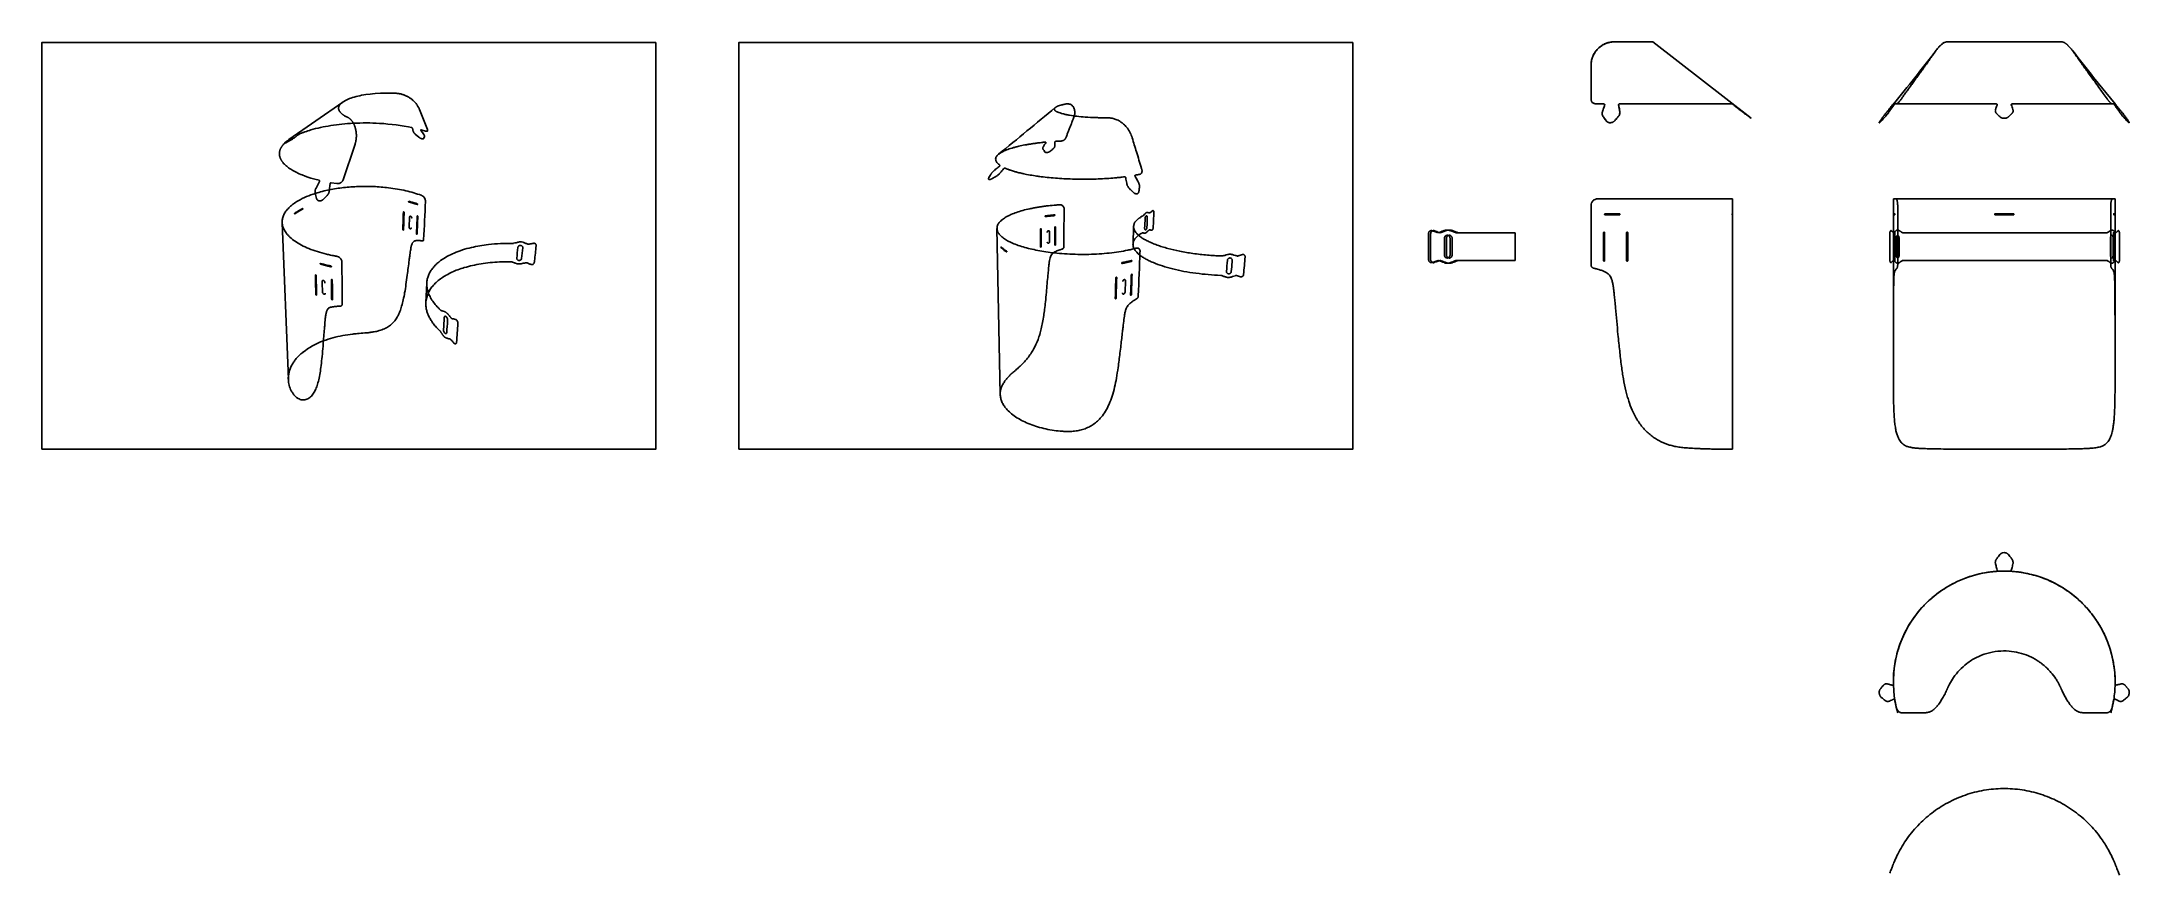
# Model space of a CAD drawing. Header units: millimetres. Extents: x 0 to 1883, y -384 to 368.
import ezdxf

# ---------------------------------------------------------------- set-up
doc = ezdxf.new("R2010")
doc.units = ezdxf.units.MM
doc.header["$MEASUREMENT"] = 0
doc.layers.add('Make2D$hidden$lines', color=7, linetype='Continuous', true_color=0xffffff)
doc.layers.add('Make2D$visible$lines', color=178, linetype='Continuous', true_color=0x000000)

msp = doc.modelspace()

# ---------------------------------------------------------------- linework, layer by layer
at = {"layer": 'Make2D$hidden$lines'}
for p, q in [((1479.9, 311.4), (1469.9, 311.4)), ((1672.4, 311.4), (1669.8, 311.4)), ((1669.8, 170), (1669.8, 195.4)), ((1673.7, 193), (1673.7, 197.7)), ((1865.9, 192), (1865.9, 197.5)), ((1869.8, 195.7), (1869.8, 169.8)), ((1673.7, 167.7), (1673.7, 172.5)), ((1865.9, 168), (1865.9, 173.4)), ((1752.9, -111.4), (1753.2, -111.3)), ((1753.4, -111.3), (1753.7, -111.2)), ((1754, -111.2), (1754.3, -111.1)), ((1754.5, -111.1), (1754.8, -111)), ((1755.1, -111), (1755.4, -111)), ((1755.7, -110.9), (1756, -110.9)), ((1756.2, -110.8), (1756.5, -110.8))]:
    msp.add_line(p, q, dxfattribs=at)
for centre, radius, start, end in [((1868.9, 684.6), 373.2, 269.9357, 270.1358), ((283, 115.8), 120.5, 101.3056, 107.5491), ((1001.4, 190.3), 18.8, 210.0326, 233.9484), ((369.5, 131.1), 23.1, 154.4677, 176.8046), ((276.8, 34.8), 66.9, 109.8961, 128.3849), ((1769.8, -209.9), 100, 100.1946, 193.1641), ((1769.8, -210.1), 100.2, 99.8719, 100.0464), ((1769.8, -210), 100.1, 90.0018, 94.1868), ((1769.8, -210), 100.1, 85.8295, 89.9982), ((1769.8, -209.9), 100, 24.2838, 37.7099), ((1769.8, -209.9), 100, 350.747, 358.8443)]:
    msp.add_arc(centre, radius, start, end, dxfattribs=at)
for points, knots in [([(1399.3, 355.5), (1399.7, 356.2), (1400.4, 357.6), (1402.3, 360.2), (1405.1, 363), (1408.2, 365), (1410.4, 365.9), (1411.5, 366.3), (1412.6, 366.7), (1414.5, 367.1), (1416.5, 367.4), (1418.1, 367.5), (1418.7, 367.5), (1423.7, 367.5), (1431.2, 367.5), (1441.2, 367.5), (1447.2, 367.5), (1451.1, 367.5), (1452.3, 367.5), (1452.7, 367.5)], [0, 0, 0, 0, 2.363486, 4.766233, 9.573053, 14.326533, 15.6004, 16.686734, 17.888736, 19.084802, 22.515222, 23.845474, 24.070792, 24.226819, 38.759843, 46.475089, 54.423429, 56.749384, 58.052352, 58.052352, 58.052352, 58.052352]), ([(1422.1, 311.1), (1422.1, 311), (1422, 310.8), (1422, 310.6), (1422, 310.5), (1422.1, 309.8), (1422.5, 307.8), (1422.8, 305.8), (1423.1, 304.3), (1423.2, 303.6), (1423, 302.4), (1422.6, 301.4), (1422.4, 301)], [0, 0, 0, 0, 0.308941, 0.541478, 0.590655, 0.620802, 2.808047, 6.62431, 6.679456, 7.412469, 8.842313, 10.383459, 10.383459, 10.383459, 10.383459]), ([(281, 294), (277.6, 293.8), (270.8, 293.3), (260.9, 292), (251.5, 290.3), (243.7, 288.3), (238.2, 286.6), (235.3, 285.5), (234, 285), (233.3, 284.7), (233, 284.6), (232.8, 284.5), (232.7, 284.5), (232.5, 284.4), (232.4, 284.3), (232.1, 284.1), (232, 284), (231.9, 284), (231.8, 283.9), (231.4, 283.6), (230.8, 283.2), (229.9, 282.5), (229.4, 282), (228.9, 281.7), (228.3, 281.2), (227.3, 280.6), (226.5, 280), (225.8, 279.6), (225, 279.2), (224.1, 278.6), (223.1, 278.1), (222.5, 277.7), (221.8, 277.3), (221.2, 276.9), (220.4, 276.4), (219.7, 276.1), (219.3, 275.9), (219.1, 275.8), (219, 275.8), (218.9, 275.8), (218.9, 275.8), (218.9, 275.8), (218.9, 275.8), (218.9, 275.9), (218.9, 275.9), (219.3, 276.2), (219.6, 276.5), (220, 276.9), (220.1, 277), (220.4, 277.2), (220.7, 277.4), (221.2, 277.8), (221.7, 278.1), (222.5, 278.7), (223.5, 279.3), (224.8, 280.3), (225.7, 280.9), (226.3, 281.3), (226.4, 281.4), (226.5, 281.4), (226.5, 281.4), (226.5, 281.4), (226.5, 281.4), (226.5, 281.4), (226.5, 281.4), (226.3, 281.3), (225.7, 281), (224.5, 280.3), (223.6, 279.7), (223, 279.3)], [0, 0, 0, 0, 5.446307, 10.748324, 15.772803, 20.445268, 23.401278, 24.859586, 25.377358, 25.665645, 25.943992, 25.957862, 25.989854, 26.081092, 26.235423, 26.312412, 26.517989, 26.53647, 26.541939, 26.586077, 27.285983, 27.793153, 28.364113, 28.386885, 28.670334, 29.669192, 30.144894, 30.295658, 30.941602, 31.496133, 32.050498, 32.642059, 32.717222, 33.252479, 33.78081, 34.231268, 34.394456, 34.511748, 34.558667, 34.586235, 34.608707, 34.619005, 34.627349, 34.642282, 34.695385, 34.739972, 35.359668, 35.379856, 35.555491, 35.675126, 35.830913, 36.206626, 36.675528, 36.835577, 37.773348, 38.436896, 39.420626, 39.45706, 39.579356, 39.612919, 39.621619, 39.625554, 39.626962, 39.630504, 39.642498, 39.688237, 39.993312, 40.661408, 41.788824, 41.788824, 41.788824, 41.788824]), ([(931.1, 300.6), (931, 300.3), (930.9, 299.9), (930.7, 299.5), (930.5, 298.8), (930.1, 297.8), (929.5, 296.4), (928.5, 293.6), (927.2, 290.2), (925.8, 286.9), (925.1, 284.9), (924.4, 283.1), (923.8, 281.6), (923.4, 280.6), (923.3, 280.3), (923.1, 280), (922.8, 279.6), (922.6, 279.4), (922.2, 279.1), (921.7, 278.7), (921, 278.4), (920.2, 278.1), (919.6, 278), (919.1, 277.9), (918.9, 277.9), (918.8, 277.9), (918, 277.9), (917, 277.8), (915.8, 277.7), (915.2, 277.7), (914.7, 277.7), (914.4, 277.7), (914.2, 277.6), (914, 277.5), (913.9, 277.4), (913.8, 277.4), (913.8, 277.3), (913.7, 277.2), (913.7, 277.1), (913.7, 277.1), (913.7, 277.1), (913.7, 276.9), (913.6, 275.8), (913.6, 274.6), (913.6, 273.7), (913.6, 273.5), (913.5, 273.2), (913.4, 272.7), (913.2, 272.3), (913, 271.9), (912.7, 271.6), (912.4, 271.3), (912.2, 271.1), (912.1, 270.9), (912, 270.9), (911.4, 270.4), (910.5, 269.6), (909.6, 268.9), (909.2, 268.6), (909, 268.4), (908.5, 268.1), (907.7, 267.8), (906.7, 267.6), (905.8, 267.6), (905.2, 267.8), (904.8, 267.9), (904.6, 268.1), (904.5, 268.2), (904.4, 268.3), (904.4, 268.4), (904, 269), (903.6, 269.7), (903.1, 270.4), (903, 270.6), (902.9, 270.8), (902.8, 271.1), (902.8, 271.5), (902.8, 271.9), (903, 272.3), (903.1, 272.6), (903.2, 272.8), (903.3, 273), (903.6, 273.4), (904, 274.2), (904.7, 275.3), (905.2, 276), (905.5, 276.5), (905.5, 276.6), (905.5, 276.7), (905.5, 276.8), (905.4, 276.8), (905.4, 276.9), (905.3, 276.9), (905.2, 276.9), (905.1, 276.9), (905, 276.9), (904.4, 276.9), (903.2, 276.8), (901.3, 276.6), (899.4, 276.3), (897.4, 276.1), (895.2, 275.8), (892.6, 275.4), (889.5, 274.9), (885.7, 274.3), (882.9, 273.7), (881.1, 273.3)], [0, 0, 0, 0, 0.54565, 0.636844, 0.672057, 1.634753, 2.364327, 3.135417, 6.258649, 8.101371, 8.806433, 9.543363, 11.190973, 11.308325, 11.334585, 11.659549, 11.857991, 12.070486, 12.266102, 12.514248, 13.11233, 13.468774, 13.904828, 14.116028, 14.181905, 14.21103, 14.281413, 15.474401, 15.784153, 16.093165, 16.488724, 16.516307, 16.67236, 16.791707, 16.828668, 16.871406, 16.948283, 16.992919, 17.025536, 17.03534, 17.044992, 17.070747, 17.381102, 18.729595, 18.900079, 18.928454, 19.047197, 19.329378, 19.655714, 19.839202, 20.052816, 20.312239, 20.46329, 20.547961, 20.576903, 20.683109, 21.727162, 22.416117, 22.468971, 22.496589, 22.859768, 23.388505, 23.897545, 24.390456, 24.812864, 24.920667, 25.032564, 25.182408, 25.231105, 25.259143, 25.273036, 26.321264, 26.554576, 26.590372, 26.723188, 26.902164, 27.129855, 27.332874, 27.567456, 27.752632, 27.906531, 27.939943, 28.037183, 28.71105, 29.296869, 30.094665, 30.120218, 30.148606, 30.196768, 30.266204, 30.303541, 30.336696, 30.377284, 30.421904, 30.508951, 30.526507, 30.632134, 31.475988, 32.32652, 33.643283, 34.546623, 35.43913, 37.171883, 38.764104, 40.352199, 43.267774, 43.267774, 43.267774, 43.267774]), ([(881.1, 273.3), (880, 273), (878, 272.5), (874.2, 271.4), (870.9, 270.3), (867.9, 269.1), (866, 268.1), (864.3, 267.1), (863.4, 266.4), (862.9, 266.1)], [0, 0, 0, 0, 1.742858, 3.308237, 6.102927, 7.327423, 8.441527, 9.446086, 10.322408, 10.322408, 10.322408, 10.322408]), ([(984.1, 185.1), (984.1, 185.5), (984.2, 186.1), (984.5, 187.5), (985.4, 189.3), (987, 191.2), (988.4, 192.4), (989.1, 193)], [0, 0, 0, 0, 0.525849, 1.085485, 2.287522, 3.573754, 5.065707, 5.065707, 5.065707, 5.065707]), ([(1254.1, 197), (1253.9, 196.9), (1253.5, 196.6), (1252.9, 196), (1252.6, 195.2), (1252.5, 194.6), (1252.4, 194.3), (1252.4, 194.2), (1252.4, 194.2), (1252.4, 188.7), (1252.4, 181), (1252.4, 173.4), (1252.4, 171.1), (1252.5, 170.8), (1252.5, 170.5), (1252.6, 170.2), (1252.7, 169.9), (1252.9, 169.6), (1253.1, 169.2), (1253.4, 168.9), (1253.8, 168.6), (1254, 168.5), (1254.1, 168.4)], [0, 0, 0, 0, 0.757509, 1.546342, 2.400048, 3.220007, 3.383952, 3.447537, 3.45675, 3.467805, 19.913078, 26.37906, 26.455046, 26.69451, 27.257629, 27.49614, 27.674376, 28.1473, 28.605149, 28.992258, 29.436794, 29.826613, 29.826613, 29.826613, 29.826613]), ([(1268.4, 197.6), (1268.4, 197.6), (1268.2, 197.6), (1267.8, 197.5), (1267.3, 197.4), (1267, 197.3), (1266.8, 197.2), (1265.7, 196.8), (1264.1, 196.2), (1262.5, 195.6), (1261.9, 195.4), (1261.7, 195.4), (1261.4, 195.3), (1261.1, 195.3), (1260.8, 195.3), (1260.7, 195.4), (1260.5, 195.4), (1260.5, 195.4), (1260.4, 195.4), (1260.3, 195.5), (1260.3, 195.5), (1260.2, 195.5)], [0, 0, 0, 0, 0.018036, 0.749303, 1.218639, 1.530642, 1.693076, 1.764428, 5.17332, 6.810767, 6.849478, 7.053674, 7.421363, 7.81671, 8.027494, 8.191923, 8.29677, 8.362231, 8.416175, 8.429387, 8.627989, 8.627989, 8.627989, 8.627989]), ([(1272, 190), (1272, 190.2), (1271.9, 190.7), (1271.7, 191.4), (1271.3, 192), (1270.9, 192.5), (1270.3, 192.8), (1269.8, 192.9), (1269.4, 193), (1268.9, 192.9), (1268.6, 192.8), (1268.4, 192.8)], [0, 0, 0, 0, 0.727098, 1.443336, 2.157551, 2.813011, 3.463401, 4.106139, 4.412778, 4.727902, 5.369678, 5.369678, 5.369678, 5.369678]), ([(1268.4, 172.7), (1268.6, 172.6), (1269, 172.5), (1269.5, 172.4), (1270.1, 172.5), (1270.6, 172.8), (1271.1, 173.1), (1271.6, 173.8), (1271.9, 174.6), (1272, 175.2), (1272, 175.5), (1272, 180.3), (1272, 185.1), (1272, 190)], [0, 0, 0, 0, 0.564453, 1.113844, 1.689643, 2.239591, 2.823156, 3.425526, 4.661144, 5.352262, 5.380294, 5.389638, 19.869658, 19.869658, 19.869658, 19.869658]), ([(1669.9, 195.2), (1669.9, 195.3), (1669.9, 195.5), (1669.9, 195.6), (1669.9, 195.7), (1669.9, 195.7), (1669.9, 195.7), (1669.9, 195.7), (1669.9, 195.7), (1669.9, 195.6), (1669.9, 195.5), (1669.9, 195.3), (1669.9, 195.2), (1669.9, 194.6), (1669.9, 186.3), (1669.9, 177.9), (1669.9, 170), (1669.9, 169.9), (1669.9, 169.8), (1669.9, 169.7), (1669.9, 169.7), (1669.9, 169.7), (1669.9, 169.7), (1669.9, 169.7), (1669.9, 169.8), (1669.9, 169.9), (1669.9, 170.1), (1669.9, 170.2), (1669.9, 178.5), (1669.9, 186.9), (1669.9, 195.2)], [0, 0, 0, 0, 0.35515, 0.461932, 0.490931, 0.498744, 0.502415, 0.506246, 0.514499, 0.545806, 0.654976, 0.994812, 1.009586, 1.016974, 2.755485, 26.004944, 26.180976, 26.352447, 26.466987, 26.496033, 26.503871, 26.507558, 26.511372, 26.519601, 26.546846, 26.65224, 26.999757, 27.014531, 27.021918, 52.009889, 52.009889, 52.009889, 52.009889]), ([(1671.1, 195.2), (1671.1, 195.3), (1671.1, 195.4), (1671.1, 195.5), (1671.1, 195.6), (1671.1, 195.7), (1671.1, 195.7), (1671, 195.7), (1671, 195.7), (1671, 195.7), (1671, 195.7), (1671, 195.6), (1671, 195.5), (1671, 195.4), (1671, 195.3), (1671, 195.2), (1671, 194.6), (1671, 186.3), (1671, 177.9), (1671, 170.1), (1671, 170), (1671, 169.9), (1671, 169.9), (1671, 169.8), (1671, 169.8), (1671, 169.7), (1671, 169.7), (1671.1, 169.7), (1671.1, 169.7), (1671.1, 169.7), (1671.1, 169.7), (1671.1, 169.8), (1671.1, 169.8), (1671.1, 169.9), (1671.1, 170), (1671.1, 170.1), (1671.1, 170.2), (1671.1, 178.5), (1671.1, 186.9), (1671.1, 195.2)], [0, 0, 0, 0, 0.19475, 0.356419, 0.419002, 0.470881, 0.503085, 0.52186, 0.525607, 0.542718, 0.555316, 0.574971, 0.686963, 0.847428, 1.027906, 1.04268, 1.050067, 2.788579, 26.038038, 26.137538, 26.232769, 26.319124, 26.394323, 26.456801, 26.504218, 26.53689, 26.5569, 26.561358, 26.577508, 26.589502, 26.608348, 26.626651, 26.654624, 26.717047, 26.875699, 27.065944, 27.080718, 27.088105, 52.076076, 52.076076, 52.076076, 52.076076]), ([(1868.4, 195.2), (1868.4, 195.3), (1868.4, 195.4), (1868.4, 195.5), (1868.4, 195.6), (1868.5, 195.7), (1868.5, 195.7), (1868.5, 195.7), (1868.5, 195.7), (1868.5, 195.7), (1868.5, 195.7), (1868.5, 195.6), (1868.5, 195.5), (1868.6, 195.4), (1868.6, 195.3), (1868.6, 195.2), (1868.6, 194.6), (1868.6, 186.3), (1868.6, 177.9), (1868.6, 170.1), (1868.6, 170), (1868.6, 169.9), (1868.5, 169.9), (1868.5, 169.8), (1868.5, 169.8), (1868.5, 169.7), (1868.5, 169.7), (1868.5, 169.7), (1868.5, 169.7), (1868.5, 169.7), (1868.5, 169.7), (1868.4, 169.8), (1868.4, 169.8), (1868.4, 169.9), (1868.4, 170), (1868.4, 170.1), (1868.4, 170.2), (1868.4, 178.5), (1868.4, 186.9), (1868.4, 195.2)], [0, 0, 0, 0, 0.19475, 0.356419, 0.419002, 0.470881, 0.503085, 0.52186, 0.525607, 0.542718, 0.555316, 0.574971, 0.686963, 0.847428, 1.027906, 1.04268, 1.050067, 2.788579, 26.038038, 26.137538, 26.232769, 26.319124, 26.394323, 26.456801, 26.504218, 26.53689, 26.5569, 26.561358, 26.577508, 26.589502, 26.608348, 26.626651, 26.654624, 26.717047, 26.875699, 27.065944, 27.080718, 27.088105, 52.076076, 52.076076, 52.076076, 52.076076]), ([(1869.7, 195.2), (1869.7, 195.3), (1869.7, 195.5), (1869.7, 195.6), (1869.7, 195.7), (1869.7, 195.7), (1869.6, 195.7), (1869.6, 195.7), (1869.6, 195.7), (1869.6, 195.6), (1869.6, 195.5), (1869.6, 195.3), (1869.6, 195.2), (1869.6, 194.6), (1869.6, 186.3), (1869.6, 177.9), (1869.6, 170), (1869.6, 169.9), (1869.6, 169.8), (1869.6, 169.7), (1869.6, 169.7), (1869.6, 169.7), (1869.7, 169.7), (1869.7, 169.7), (1869.7, 169.8), (1869.7, 169.9), (1869.7, 170.1), (1869.7, 170.2), (1869.7, 178.5), (1869.7, 186.9), (1869.7, 195.2)], [0, 0, 0, 0, 0.35515, 0.461932, 0.490931, 0.498744, 0.502415, 0.506246, 0.514499, 0.545806, 0.654976, 0.994812, 1.009586, 1.016974, 2.755485, 26.004944, 26.180976, 26.352447, 26.466987, 26.496033, 26.503871, 26.507558, 26.511372, 26.519601, 26.546846, 26.65224, 26.999757, 27.014531, 27.021918, 52.009889, 52.009889, 52.009889, 52.009889]), ([(864.4, 49.6), (864.4, 50.6), (864.5, 52.5), (865.2, 55.4), (866.5, 58.3), (868.1, 60.9), (870, 63.4), (872, 65.6), (874, 67.6), (876.3, 69.6), (878.3, 71.3), (880.2, 73), (881.6, 74.2), (883.6, 76.2), (886.2, 78.8), (889.2, 82.3), (891.9, 86.1), (895.3, 91.6), (898, 97.4), (900.1, 103.7), (901.5, 108.8), (902.6, 114.5), (903.6, 120.3), (904.4, 126.5), (905.2, 133.5), (906.2, 143.8), (907, 153.6), (907.8, 161.4), (908.1, 164.9), (908.4, 167.1), (908.6, 168.9), (908.9, 170.7), (909.3, 172.6), (910, 174.5), (910.8, 175.7), (911.7, 176.6), (912.1, 177), (912.4, 177.2)], [0, 0, 0, 0, 1.509005, 3.048519, 4.678813, 6.419715, 7.906194, 9.556535, 11.245106, 12.285901, 14.397519, 15.299629, 16.315472, 17.350194, 19.768564, 22.061212, 24.619406, 27.119388, 32.240661, 34.796627, 37.532685, 40.522487, 43.904145, 46.882278, 50.415572, 55.001388, 63.122339, 65.946447, 67.364479, 68.609314, 69.501994, 70.210581, 71.488884, 72.506931, 73.416367, 73.876852, 74.367592, 74.367592, 74.367592, 74.367592]), ([(1260.2, 169.9), (1260.3, 169.9), (1260.4, 170), (1260.5, 170), (1260.6, 170), (1260.8, 170.1), (1261, 170.1), (1261.4, 170.1), (1261.7, 170.1), (1261.9, 170), (1261.9, 170), (1262.8, 169.7), (1264.4, 169.1), (1266, 168.5), (1266.8, 168.2), (1267.2, 168), (1267.7, 167.9), (1268.2, 167.8), (1268.4, 167.8)], [0, 0, 0, 0, 0.264982, 0.297663, 0.428997, 0.546946, 0.797536, 1.192465, 1.58732, 1.685755, 1.751281, 1.818365, 4.474017, 6.865924, 6.888691, 7.110688, 8.010755, 8.630184, 8.630184, 8.630184, 8.630184]), ([(235.3, 87.3), (234.2, 86.4), (232.2, 84.7), (229.5, 81.8), (227.3, 78.8), (224.8, 74.8), (223.2, 70.5), (222.4, 66.2), (222.3, 64), (222.4, 62.9)], [0, 0, 0, 0, 2.125553, 4.181606, 6.164338, 8.024891, 11.584562, 13.346274, 15.005987, 15.005987, 15.005987, 15.005987])]:
    msp.add_open_spline(points, degree=3, knots=knots, dxfattribs=at)
at = {"layer": 'Make2D$visible$lines'}
for p, q in [((1452.8, 367.5), (1541.5, 298.5)), ((1850.4, 335.3), (1869.8, 311.4)), ((222.9, 279.2), (271.4, 313.1)), ((1669.8, 311.4), (1669.8, 311.4)), ((1868.4, 311.4), (1861.9, 311.4)), ((1524.8, 225.9), (1524.8, 212.3)), ((1524.8, 211.4), (1524.8, 0)), ((1669.8, 195.4), (1669.8, 225.9)), ((1672.1, 225.9), (1769.8, 225.9)), ((1867.4, 225.9), (1769.8, 225.9)), ((1869.8, 225.9), (1869.8, 195.7)), ((222.4, 62.8), (216.8, 204.3)), ((864.4, 49.5), (861.4, 199)), ((984.1, 185), (984.6, 201)), ((1328.7, 195.2), (1328.7, 170.2)), ((1673.7, 172.5), (1673.7, 193)), ((1865.9, 173.4), (1865.9, 192)), ((1669.8, 76.1), (1669.8, 170)), ((1869.8, 169.8), (1869.8, 76.1)), ((346.4, 132.3), (347.2, 149.9)), ((1869.8, 73.3), (1869.8, 73.3)), ((1785.2, -111.1), (1784.7, -111)), ((1785.7, -111.2), (1785.2, -111.1)), ((1786.3, -111.3), (1785.8, -111.2)), ((1786.9, -111.4), (1786.4, -111.3)), ((1673.7, -237.6), (1672.4, -232.7))]:
    msp.add_line(p, q, dxfattribs=at)
for points in [[(0, 0), (553.7, 0), (553.7, 366.7), (0, 366.7)], [(628.6, 0), (1182.3, 0), (1182.3, 366.7), (628.6, 366.7)], [(231.5, 214.4), (232.3, 214.9), (233.1, 215.4), (235.1, 216.4), (235.1, 216.4), (235.1, 216.4), (235.1, 216.4), (235.1, 216.4), (235.1, 216.4), (235.1, 216.4), (235.1, 216.4), (235.1, 216.4), (235.1, 216.4), (235.1, 216.5), (235.2, 216.5), (235.2, 216.5), (235.2, 216.5), (235.2, 216.5), (235.2, 216.5), (235.2, 216.5), (235.2, 216.5), (235.2, 216.5), (235.2, 216.5), (235.2, 216.6), (235.2, 216.6), (235.2, 216.6), (235.2, 216.6), (235.3, 216.6), (235.3, 216.6), (235.3, 216.6), (235.3, 216.6), (235.3, 216.6), (235.3, 216.6), (235.3, 216.7), (235.3, 216.7), (235.3, 216.7), (235.3, 216.7), (235.3, 216.7), (235.3, 216.7), (235.3, 216.7), (235.3, 216.7), (235.3, 216.7), (235.3, 216.8), (235.3, 216.8), (235.3, 216.8), (235.3, 216.8), (235.3, 216.8), (235.3, 216.8), (235.3, 216.8), (235.3, 216.8), (235.3, 216.8), (235.3, 216.8), (235.3, 216.9), (235.3, 216.9), (235.3, 216.9), (235.3, 216.9), (235.3, 216.9), (235.3, 216.9), (235.3, 216.9), (235.3, 216.9), (235.3, 216.9), (235.3, 216.9), (235.3, 217), (235.3, 217), (235.3, 217), (235.3, 217), (235.3, 217), (235.3, 217), (235.3, 217), (235.3, 217), (235.3, 217), (235.3, 217), (235.3, 217), (235.3, 217), (235.3, 217), (235.3, 217), (235.3, 217), (235.3, 217), (235.3, 217), (235.3, 217), (235.3, 217), (235.3, 217), (235.3, 217), (235.2, 217), (235.2, 217), (235.2, 217.1), (235.2, 217.1), (235.2, 217.1), (235.2, 217.1), (235.2, 217.1), (235.2, 217.1), (235.2, 217.1), (235.2, 217.1), (235.2, 217.1), (235.2, 217.1), (235.2, 217.1), (235.2, 217.1), (235.2, 217.1), (235.2, 217.1), (235.2, 217.1), (235.2, 217.1), (235.2, 217.1), (235.2, 217.1), (235.2, 217.1), (235.2, 217.1), (235.2, 217.1), (235.2, 217.1), (235.2, 217.1), (235.2, 217.1), (235.2, 217.1), (235.2, 217.1), (235.2, 217.1), (235.2, 217.1), (235.2, 217.1), (235.2, 217.1), (235.2, 217.1), (235.2, 217.1), (235.2, 217.1), (235.2, 217.1), (235.2, 217.1), (235.1, 217.1), (235.1, 217.1), (235.1, 217.1), (235.1, 217.1), (235.1, 217.1), (235.1, 217.1), (235.1, 217.1), (235.1, 217.1), (235.1, 217.1), (235.1, 217.1), (235.1, 217.1), (235.1, 217.1), (235.1, 217.1), (235.1, 217.1), (235.1, 217.1), (235.1, 217.1), (235.1, 217.1), (235.1, 217.1), (235.1, 217.1), (235.1, 217.1), (235.1, 217.1), (235.1, 217.1), (234.7, 216.9), (233.5, 216.2), (231.5, 215.1), (229.6, 213.9), (228.8, 213.4), (228.2, 213), (228.2, 212.9), (228.2, 212.9), (228.2, 212.9), (228.2, 212.9), (228.2, 212.9), (228.2, 212.9), (228.2, 212.9), (228.2, 212.9), (228.2, 212.9), (228.2, 212.9), (228.2, 212.9), (228.1, 212.9), (228.1, 212.9), (228.1, 212.9), (228.1, 212.9), (228.1, 212.8), (228.1, 212.8), (228.1, 212.8), (228.1, 212.8), (228.1, 212.8), (228.1, 212.8), (228.1, 212.8), (228.1, 212.8), (228.1, 212.7), (228.1, 212.7), (228.1, 212.7), (228.1, 212.7), (228.1, 212.7), (228, 212.7), (228, 212.6), (228, 212.6), (228, 212.6), (228, 212.6), (228, 212.6), (228, 212.5), (228, 212.5), (228, 212.5), (228, 212.5), (228, 212.5), (228, 212.5), (228, 212.5), (228, 212.5), (228, 212.5), (228, 212.4), (228, 212.4), (228, 212.4), (228, 212.4), (228, 212.4), (228, 212.4), (228, 212.4), (228, 212.4), (228, 212.4), (228, 212.4), (228, 212.4), (228, 212.4), (228, 212.4), (228.1, 212.3), (228.1, 212.3), (228.1, 212.3), (228.1, 212.3), (228.1, 212.3), (228.1, 212.3), (228.1, 212.3), (228.1, 212.3), (228.1, 212.3), (228.1, 212.3), (228.1, 212.3), (228.1, 212.3), (228.1, 212.3), (228.1, 212.3), (228.1, 212.3), (228.1, 212.3), (228.1, 212.3), (228.1, 212.3), (228.1, 212.3), (228.1, 212.3), (228.1, 212.3), (228.1, 212.3), (228.1, 212.3), (228.1, 212.3), (228.1, 212.3), (228.1, 212.3), (228.1, 212.3), (228.1, 212.3), (228.1, 212.3), (228.1, 212.3), (228.1, 212.3), (228.1, 212.3), (228.1, 212.3), (228.1, 212.3), (228.1, 212.3), (228.1, 212.3), (228.1, 212.3), (228.1, 212.3), (228.1, 212.3), (228.1, 212.3), (228.1, 212.3), (228.1, 212.3), (228.1, 212.3), (228.1, 212.3), (228.2, 212.3), (228.2, 212.3), (228.2, 212.3), (228.2, 212.3), (228.2, 212.3), (228.2, 212.3), (228.2, 212.3), (228.2, 212.3), (228.2, 212.3), (228.2, 212.3), (228.2, 212.3), (228.2, 212.3), (228.2, 212.3), (228.2, 212.3), (228.2, 212.3), (228.2, 212.3), (228.2, 212.3), (228.2, 212.3), (228.2, 212.3), (228.2, 212.3), (228.2, 212.3), (228.2, 212.3), (228.2, 212.3), (228.2, 212.3), (228.2, 212.3), (228.2, 212.3), (228.2, 212.3), (229.1, 212.9), (230, 213.5), (230.8, 214)]]:
    msp.add_lwpolyline(points, close=True, dxfattribs=at)
msp.add_lwpolyline([(222.9, 279.2), (222.2, 278.7), (221.5, 278.2), (220.9, 277.7), (220.2, 277.1), (219.6, 276.6), (219.1, 276.1), (218.5, 275.5), (218.3, 275.3), (218, 275), (217.6, 274.4), (217.3, 274.2), (217.1, 273.9), (216.9, 273.6), (216.7, 273.3), (216.5, 273.1), (216.3, 272.8), (216.1, 272.5), (216, 272.2), (215.8, 271.9), (215.7, 271.7), (215.5, 271.4), (215.4, 271.1), (215.3, 270.8), (215.1, 270.5), (215, 270.2), (214.9, 269.9), (214.8, 269.6), (214.7, 269.4), (214.7, 269.1), (214.6, 268.8), (214.5, 268.5), (214.5, 268.2), (214.4, 267.9), (214.4, 267.6), (214.4, 267.3), (214.3, 267), (214.3, 266.7), (214.3, 266.5), (214.3, 266.2), (214.4, 265.9), (214.4, 265.6), (214.4, 265.3), (214.4, 265), (214.5, 264.7), (214.5, 264.4), (214.6, 264.2), (214.7, 263.9), (214.8, 263.6), (214.8, 263.3), (214.9, 263), (215, 262.7), (215.2, 262.4), (215.3, 262.2), (215.4, 261.9), (215.5, 261.6), (215.7, 261.3), (215.9, 261), (216.1, 260.6), (216.3, 260.2), (216.5, 259.9), (216.8, 259.6), (217, 259.2), (217.3, 258.9), (217.5, 258.6), (217.8, 258.2), (218.1, 257.8), (218.4, 257.5), (218.8, 257.2), (219.1, 256.8), (219.4, 256.5), (220.1, 255.9), (220.5, 255.5), (220.9, 255.2), (221.8, 254.5), (222.6, 253.8), (223.5, 253.2), (224.5, 252.6), (225.5, 252), (226.5, 251.4), (227.6, 250.8), (228.7, 250.2), (229.9, 249.6), (231, 249), (232.2, 248.5), (233.5, 247.9), (234.8, 247.4), (237.4, 246.4), (240, 245.5), (242.8, 244.6), (246.4, 243.6), (250.1, 242.6), (250.1, 242.6), (250.1, 242.6), (250.1, 242.6), (250.2, 242.6), (250.2, 242.6), (250.2, 242.6), (250.2, 242.6), (250.2, 242.6), (250.2, 242.6), (250.2, 242.6), (250.3, 242.5), (250.3, 242.5), (250.3, 242.5), (250.3, 242.5), (250.3, 242.5), (250.3, 242.5), (250.3, 242.5), (250.3, 242.5), (250.4, 242.5), (250.4, 242.5), (250.4, 242.4), (250.4, 242.4), (250.4, 242.4), (250.4, 242.4), (250.4, 242.4), (250.4, 242.4), (250.4, 242.4), (250.5, 242.3), (250.5, 242.3), (250.5, 242.3), (250.5, 242.3), (250.5, 242.3), (250.5, 242.3), (250.5, 242.2), (250.5, 242.2), (250.5, 242.2), (250.5, 242.2), (250.5, 242.2), (250.5, 242.2), (250.5, 242.2), (250.5, 242.1), (250.5, 242.1), (250.5, 242.1), (250.5, 242.1), (250.5, 242.1), (250.6, 242.1), (250.6, 242), (250.6, 242), (250.6, 242), (250.6, 242), (250.6, 241.9), (250.6, 241.9), (250.6, 241.9), (250.6, 241.9), (250.6, 241.9), (250.5, 241.8), (250.5, 241.8), (250.5, 241.8), (250.5, 241.8), (250.5, 241.8), (250.5, 241.7), (250.5, 241.7), (250.5, 241.7), (250.5, 241.7), (250.5, 241.6), (250.5, 241.6), (250.5, 241.6), (250.5, 241.6), (250.5, 241.5), (247.4, 235.6), (247.2, 235.4), (247.1, 235.2), (247.1, 234.9), (247, 234.7), (246.9, 234.5), (246.8, 234.2), (246.7, 234), (246.7, 233.7), (246.6, 233.5), (246.6, 233.3), (246.6, 233.1), (246.6, 232.9), (246.5, 232.7), (246.5, 232.5), (246.5, 232.4), (246.5, 232.2), (246.5, 232), (246.5, 231.9), (246.6, 231.6), (246.6, 231.4), (246.6, 231.2), (246.6, 231), (247, 229.6), (247.8, 226.2), (247.8, 226.2), (247.8, 226.1), (247.8, 226), (247.9, 225.9), (247.9, 225.9), (247.9, 225.8), (247.9, 225.7), (248, 225.7), (248, 225.6), (248.1, 225.5), (248.1, 225.4), (248.1, 225.4), (248.2, 225.3), (248.2, 225.3), (248.2, 225.2), (248.3, 225.2), (248.3, 225.1), (248.3, 225.1), (248.4, 225.1), (248.4, 225), (248.4, 225), (248.5, 224.9), (248.5, 224.9), (248.6, 224.8), (248.6, 224.8), (248.6, 224.7), (248.7, 224.7), (248.7, 224.7), (248.8, 224.6), (248.8, 224.6), (248.9, 224.6), (248.9, 224.5), (249, 224.5), (249, 224.5), (249.1, 224.4), (249.1, 224.4), (249.2, 224.4), (249.2, 224.3), (249.3, 224.3), (249.3, 224.3), (249.4, 224.2), (249.4, 224.2), (249.5, 224.2), (249.5, 224.2), (249.6, 224.1), (249.7, 224.1), (249.8, 224.1), (249.8, 224.1), (249.9, 224), (250, 224), (250.1, 224), (250.2, 224), (250.2, 224), (250.3, 224), (250.4, 223.9), (250.5, 223.9), (250.5, 223.9), (250.6, 223.9), (250.6, 223.9), (250.7, 223.9), (250.8, 223.9), (250.9, 223.9), (251, 223.9), (251.1, 223.9), (251.2, 223.9), (251.3, 223.9), (251.3, 224), (251.4, 224), (251.5, 224), (251.6, 224), (251.6, 224), (251.7, 224), (251.8, 224.1), (251.8, 224.1), (251.9, 224.1), (252, 224.1), (252.1, 224.2), (252.2, 224.2), (252.4, 224.3), (252.5, 224.3), (252.6, 224.4), (252.6, 224.4), (252.7, 224.4), (252.8, 224.5), (252.9, 224.5), (252.9, 224.6), (253, 224.6), (253.1, 224.7), (253.2, 224.8), (253.2, 224.8), (253.3, 224.9), (253.4, 224.9), (257.1, 228.5), (257.3, 228.7), (257.4, 228.8), (257.5, 229), (257.7, 229.1), (257.8, 229.3), (258, 229.5), (258.1, 229.7), (258.2, 229.9), (258.4, 230.1), (258.5, 230.4), (258.6, 230.5), (258.6, 230.6), (258.7, 230.8), (258.8, 230.9), (258.8, 231), (258.9, 231.2), (258.9, 231.3), (259, 231.4), (259, 231.6), (259.1, 231.7), (259.1, 231.8), (259.1, 232), (259.2, 232.1), (259.2, 232.2), (259.2, 232.4), (259.3, 232.5), (259.3, 232.7), (259.3, 232.8), (259.3, 232.9), (260, 239.6), (260, 239.6), (260, 239.7), (260, 239.7), (260, 239.7), (260, 239.7), (260, 239.7), (260, 239.7), (260, 239.8), (260, 239.8), (260, 239.8), (260, 239.8), (260, 239.9), (260.1, 239.9), (260.1, 239.9), (260.1, 239.9), (260.1, 239.9), (260.1, 240), (260.1, 240), (260.1, 240), (260.1, 240), (260.1, 240), (260.2, 240), (260.2, 240.1), (260.2, 240.1), (260.2, 240.1), (260.2, 240.1), (260.2, 240.1), (260.2, 240.1), (260.2, 240.1), (260.2, 240.1), (260.3, 240.2), (260.3, 240.2), (260.3, 240.2), (260.3, 240.2), (260.3, 240.2), (260.3, 240.2), (260.3, 240.2), (260.4, 240.2), (260.4, 240.2), (260.4, 240.3), (260.4, 240.3), (260.4, 240.3), (260.4, 240.3), (260.4, 240.3), (260.5, 240.3), (260.5, 240.3), (260.5, 240.3), (260.5, 240.3), (260.5, 240.3), (260.5, 240.3), (260.6, 240.3), (260.6, 240.4), (260.6, 240.4), (260.6, 240.4), (260.7, 240.4), (260.7, 240.4), (260.7, 240.4), (260.7, 240.4), (260.8, 240.4), (260.8, 240.4), (260.8, 240.4), (260.8, 240.4), (260.8, 240.4), (260.9, 240.4), (260.9, 240.4), (260.9, 240.4), (260.9, 240.4), (260.9, 240.4), (260.9, 240.4), (261, 240.4), (261, 240.4), (266.1, 239.6), (266.3, 239.6), (266.3, 239.6), (266.4, 239.6), (266.5, 239.6), (266.6, 239.6), (266.7, 239.6), (266.8, 239.6), (266.9, 239.6), (267, 239.6), (267.1, 239.6), (267.2, 239.6), (267.3, 239.6), (267.3, 239.6), (267.4, 239.6), (267.5, 239.6), (267.6, 239.6), (267.7, 239.7), (267.9, 239.7), (268, 239.7), (268.1, 239.7), (268.3, 239.8), (268.4, 239.8), (268.5, 239.9), (268.7, 239.9), (268.8, 240), (268.9, 240), (269.1, 240.1), (269.2, 240.2), (269.3, 240.2), (269.4, 240.3), (269.6, 240.4), (269.7, 240.5), (269.8, 240.5), (269.9, 240.6), (270, 240.7), (270.2, 240.8), (270.3, 240.9), (270.4, 241), (270.5, 241.1), (270.6, 241.2), (270.7, 241.3), (270.8, 241.4), (270.9, 241.5), (271, 241.6), (271.1, 241.7), (271.1, 241.9), (271.2, 242), (271.3, 242.1), (271.4, 242.2), (271.5, 242.4), (271.5, 242.5), (271.6, 242.6), (271.7, 242.7), (271.7, 242.8), (271.8, 243), (271.8, 243.1), (282.3, 274.2), (282.6, 275.1), (282.7, 275.6), (282.9, 276.2), (283, 276.8), (283.1, 277.3), (283.2, 277.8), (283.3, 278.4), (283.4, 278.9), (283.5, 279.5), (283.5, 280), (283.6, 280.6), (283.6, 281.1), (283.7, 281.7), (283.7, 282.2), (283.7, 282.8), (283.7, 283.3), (283.7, 283.9), (283.6, 284.4), (283.6, 285), (283.5, 285.5), (283.5, 286.1), (283.4, 286.6), (283.3, 287.2), (283.2, 287.7), (283.1, 288.2), (283, 288.8), (282.9, 289.3), (282.7, 289.8), (282.5, 290.4), (282.3, 291), (282.1, 291.6), (281.9, 292.2), (281.7, 292.6), (281.6, 292.9), (281.4, 293.2), (281.2, 293.6), (281.1, 293.9), (280.9, 294.2), (280.8, 294.5), (280.6, 294.7), (280.4, 295), (280.2, 295.3), (280.1, 295.6), (279.9, 295.8), (279.7, 296.1), (279.5, 296.3), (279.3, 296.5), (279.1, 296.8), (278.9, 297), (278.7, 297.2), (278.5, 297.4), (278.3, 297.6), (278.1, 297.8), (277.9, 298), (277.7, 298.1), (277.5, 298.3), (277.3, 298.5), (277.1, 298.6), (276.9, 298.8), (276.7, 298.9), (276.5, 299), (276.3, 299.1), (276.2, 299.2), (276, 299.3), (275.8, 299.4), (274.8, 299.8), (274.1, 300.2), (273.6, 300.5), (273, 300.8), (272.4, 301.2), (272.1, 301.4), (271.8, 301.6), (271.5, 301.8), (271.2, 302), (271, 302.2), (270.7, 302.5), (270.4, 302.7), (270.2, 302.9), (269.9, 303.1), (269.7, 303.4), (269.5, 303.6), (269.3, 303.8), (269.1, 304.1), (269, 304.2), (268.9, 304.3), (268.8, 304.4), (268.7, 304.5), (268.6, 304.7), (268.6, 304.8), (268.5, 304.9), (268.4, 305), (268.3, 305.2), (268.3, 305.3), (268.2, 305.4), (268.2, 305.5), (268.1, 305.6), (268.1, 305.7), (268, 305.9), (268, 306), (267.9, 306.1), (267.9, 306.2), (267.8, 306.3), (267.8, 306.5), (267.8, 306.6), (267.8, 306.7), (267.7, 306.8), (267.7, 306.9), (267.7, 307), (267.7, 307.2), (267.7, 307.3), (267.7, 307.4), (267.7, 307.5), (267.7, 307.6), (267.7, 307.7), (267.7, 307.9), (267.7, 308), (267.7, 308.1), (267.7, 308.2), (267.7, 308.3), (267.8, 308.4), (267.8, 308.6), (267.8, 308.7), (267.9, 308.8), (267.9, 308.9), (267.9, 309), (268, 309.1), (268, 309.3), (268.1, 309.4), (268.1, 309.5), (268.2, 309.6), (268.2, 309.7), (268.3, 309.8), (268.3, 309.9), (268.4, 310.1), (268.5, 310.2), (268.5, 310.3), (268.6, 310.4), (268.7, 310.5), (268.8, 310.6), (268.9, 310.8), (269, 311), (269.1, 311.1), (269.3, 311.3), (269.5, 311.5), (269.7, 311.7), (270, 312), (270.2, 312.2), (270.5, 312.4), (270.7, 312.6), (271, 312.8), (271.3, 313), (271.6, 313.2), (271.9, 313.4), (272.4, 313.7), (272.9, 314), (273.3, 314.3), (273.8, 314.6), (274.4, 314.9), (275, 315.2), (275.6, 315.4), (276.2, 315.7), (276.8, 316), (277.5, 316.2), (278.8, 316.7), (280.3, 317.2), (281.8, 317.6), (283.5, 318.1), (285.1, 318.5), (286.8, 318.8), (288.5, 319.2), (290.4, 319.5), (292.2, 319.8), (296.1, 320.3), (298.3, 320.6), (300.7, 320.8), (305.4, 321), (310.1, 321.2), (315, 321.1), (319.2, 321), (319.6, 321), (320.4, 320.9), (321.3, 320.8), (321.9, 320.7), (322.5, 320.6), (323.1, 320.5), (323.7, 320.4), (324.3, 320.2), (324.9, 320), (325.5, 319.9), (326.1, 319.7), (326.6, 319.5), (327.1, 319.3), (327.5, 319.1), (328, 319), (328.4, 318.8), (328.9, 318.5), (329.3, 318.3), (329.8, 318.1), (330.4, 317.7), (331, 317.4), (331.6, 317), (332.1, 316.7), (332.7, 316.3), (333.2, 315.9), (333.6, 315.6), (334, 315.3), (334.4, 314.9), (334.8, 314.6), (335.1, 314.2), (335.5, 313.9), (335.9, 313.5), (336.2, 313.2), (336.6, 312.8), (336.9, 312.4), (337.2, 312), (337.5, 311.7), (337.9, 311.3), (338.2, 310.9), (338.5, 310.5), (338.7, 310.1), (339, 309.6), (339.3, 309.2), (339.6, 308.7), (339.8, 308.3), (340.1, 307.8), (340.3, 307.4), (340.5, 306.9), (340.7, 306.4), (347.9, 288.3), (347.9, 288.3), (347.9, 288.2), (347.9, 288.2), (347.9, 288.1), (348, 288), (348, 288), (348, 287.9), (348, 287.9), (348, 287.8), (348, 287.8), (348, 287.7), (348, 287.7), (348, 287.7), (348, 287.6), (348, 287.6), (348, 287.6), (348, 287.6), (348, 287.5), (348, 287.5), (348, 287.5), (348, 287.5), (348, 287.4), (348, 287.4), (348, 287.4), (348, 287.4), (348, 287.3), (348, 287.3), (348, 287.3), (348, 287.3), (348, 287.3), (347.9, 287.2), (347.9, 287.2), (347.9, 287.2), (347.9, 287.2), (347.9, 287.2), (347.9, 287.1), (347.9, 287.1), (347.9, 287.1), (347.9, 287.1), (347.8, 287.1), (347.8, 287.1), (347.8, 287), (347.8, 287), (347.8, 287), (347.8, 287), (347.8, 287), (347.7, 287), (347.7, 287), (347.7, 286.9), (347.7, 286.9), (347.7, 286.9), (347.6, 286.9), (347.6, 286.9), (347.6, 286.9), (347.6, 286.9), (347.6, 286.9), (347.5, 286.9), (347.5, 286.8), (347.5, 286.8), (347.5, 286.8), (347.4, 286.8), (347.4, 286.8), (347.4, 286.8), (347.4, 286.8), (347.3, 286.8), (347.3, 286.8), (347.3, 286.8), (347.2, 286.8), (347.2, 286.8), (347.2, 286.8), (347.1, 286.8), (347.1, 286.8), (347, 286.8), (347, 286.8), (346.9, 286.8), (346.8, 286.8), (346.8, 286.8), (346.7, 286.8), (346.6, 286.8), (346.5, 286.8), (346.4, 286.8), (346.3, 286.8), (346.2, 286.9), (346, 286.9), (342.2, 288.1), (342.2, 288.1), (342.2, 288.1), (342.1, 288.1), (342.1, 288.1), (342.1, 288.1), (342.1, 288.1), (342.1, 288.1), (342.1, 288.1), (342, 288.1), (342, 288.1), (342, 288.1), (342, 288.1), (342, 288.1), (342, 288.1), (342, 288.1), (342, 288.1), (342, 288.1), (342, 288.1), (342, 288.1), (341.9, 288.1), (341.9, 288.1), (341.9, 288.1), (341.9, 288.1), (341.9, 288.1), (341.9, 288.1), (341.9, 288.1), (341.9, 288.1), (341.9, 288.1), (341.9, 288.1), (341.9, 288.1), (341.9, 288.1), (341.9, 288.1), (341.9, 288.1), (341.9, 288.1), (341.9, 288.1), (341.9, 288.1), (341.9, 288.1), (341.9, 288), (341.9, 288), (341.9, 288), (341.9, 288), (341.8, 288), (341.8, 288), (341.8, 288), (341.8, 288), (341.8, 288), (341.8, 288), (341.8, 288), (341.8, 288), (341.8, 288), (341.8, 288), (341.8, 288), (341.8, 288), (341.8, 288), (341.8, 288), (341.8, 288), (341.8, 288), (341.8, 288), (341.8, 288), (341.8, 288), (341.8, 288), (341.8, 288), (341.8, 288), (341.8, 288), (341.8, 288), (341.8, 288), (341.8, 288), (341.8, 287.9), (341.8, 287.9), (341.8, 287.9), (341.8, 287.9), (341.8, 287.9), (341.8, 287.9), (341.8, 287.9), (341.8, 287.9), (341.8, 287.9), (341.8, 287.9), (341.8, 287.9), (341.8, 287.9), (341.8, 287.9), (341.8, 287.9), (341.8, 287.9), (341.8, 287.9), (341.8, 287.9), (341.8, 287.8), (341.8, 287.8), (341.8, 287.8), (341.8, 287.8), (341.8, 287.8), (341.8, 287.8), (341.8, 287.8), (341.8, 287.8), (341.8, 287.8), (341.9, 287.8), (341.9, 287.7), (341.9, 287.7), (341.9, 287.7), (344.5, 284), (344.6, 283.8), (344.7, 283.7), (344.8, 283.5), (344.8, 283.5), (344.9, 283.4), (344.9, 283.3), (345, 283.2), (345, 283.1), (345, 283.1), (345.1, 283), (345.1, 282.9), (345.1, 282.8), (345.1, 282.8), (345.2, 282.7), (345.2, 282.6), (345.2, 282.6), (345.2, 282.5), (345.2, 282.5), (345.2, 282.4), (345.2, 282.4), (345.2, 282.3), (345.2, 282.3), (345.2, 282.2), (345.2, 282.2), (345.2, 282.1), (345.2, 282.1), (345.2, 282.1), (345.2, 282), (345.2, 282), (345.2, 282), (345.2, 282), (345.2, 281.9), (345.2, 281.9), (345.2, 281.9), (345.2, 281.9), (345.2, 281.8), (345.2, 281.8), (345.2, 281.8), (345.2, 281.8), (345.2, 281.7), (345.2, 281.7), (344.4, 280.2), (344.4, 280.1), (344.4, 280.1), (344.4, 280.1), (344.4, 280.1), (344.4, 280.1), (344.4, 280.1), (344.4, 280.1), (344.4, 280.1), (344.4, 280.1), (344.4, 280.1), (344.4, 280.1), (344.4, 280), (344.4, 280), (344.3, 280), (344.3, 280), (344.3, 280), (344.3, 280), (344.3, 280), (344.3, 280), (344.3, 280), (344.3, 280), (344.3, 280), (344.2, 279.9), (344.2, 279.9), (344.2, 279.9), (344.2, 279.9), (344.2, 279.9), (344.2, 279.9), (344.2, 279.9), (344.2, 279.9), (344.1, 279.9), (344.1, 279.9), (344.1, 279.9), (344.1, 279.9), (344.1, 279.9), (344, 279.9), (344, 279.8), (344, 279.8), (344, 279.8), (343.9, 279.8), (343.9, 279.8), (343.8, 279.8), (343.8, 279.8), (343.8, 279.8), (343.7, 279.8), (343.7, 279.8), (343.6, 279.8), (343.6, 279.8), (343.6, 279.8), (343.5, 279.8), (343.5, 279.8), (343.4, 279.8), (343.3, 279.8), (343.2, 279.8), (343.2, 279.9), (343.1, 279.9), (343, 279.9), (342.9, 279.9), (342.9, 279.9), (342.7, 280), (342.5, 280), (342.4, 280.1), (342.2, 280.2), (342, 280.2), (341.8, 280.3), (341.7, 280.4), (341.5, 280.5), (341.3, 280.6), (341.1, 280.7), (341, 280.8), (340.8, 280.9), (340.6, 281), (340.5, 281.1), (340.4, 281.2), (340.3, 281.3), (340.1, 281.5), (336.7, 284.3), (336.5, 284.5), (336.3, 284.7), (336.2, 284.9), (336, 285.1), (335.9, 285.2), (335.8, 285.3), (335.7, 285.3), (335.7, 285.4), (335.6, 285.5), (335.5, 285.6), (335.5, 285.7), (335.4, 285.8), (335.3, 285.9), (335.3, 286), (335.2, 286.1), (335.2, 286.2), (335.2, 286.3), (335.1, 286.3), (335.1, 286.4), (335.1, 286.5), (335.1, 286.5), (335, 286.6), (334.2, 289.6), (334.2, 289.6), (334.2, 289.6), (334.2, 289.6), (334.2, 289.6), (334.2, 289.7), (334.2, 289.7), (334.2, 289.7), (334.1, 289.7), (334.1, 289.7), (334.1, 289.7), (334.1, 289.7), (334.1, 289.7), (334.1, 289.8), (334.1, 289.8), (334.1, 289.8), (334.1, 289.8), (334.1, 289.8), (334, 289.8), (334, 289.8), (334, 289.9), (334, 289.9), (334, 289.9), (333.9, 289.9), (333.9, 289.9), (333.9, 290), (333.9, 290), (333.8, 290), (333.8, 290), (333.8, 290), (333.8, 290), (333.7, 290.1), (333.7, 290.1), (333.6, 290.1), (333.6, 290.1), (333.6, 290.1), (333.5, 290.2), (333.5, 290.2), (333.5, 290.2), (333.4, 290.2), (333.4, 290.2), (333.4, 290.2), (333.3, 290.2), (330.6, 290.8), (326.9, 291.4), (323.2, 292), (319.6, 292.5), (316, 293), (312.2, 293.3), (308.4, 293.7), (304.6, 293.9, 0.02593), (281, 294)], format="xyb", dxfattribs=at)
for points in [[(333.2, 199.8), (333.2, 199.7), (333.2, 199.6), (333.2, 199.6), (333.2, 199.6), (333.2, 199.6), (333.2, 199.5), (333.2, 199.5), (333.2, 199.5), (333.2, 199.4), (333.2, 199.4), (333.2, 199.4), (333.2, 199.3), (333.1, 199.3), (333.1, 199.3), (333.1, 199.3), (333.1, 199.2), (333.1, 199.2), (333.1, 199.2), (333.1, 199.2), (333.1, 199.2), (333.1, 199.2), (333.1, 199.1), (333, 199.1), (333, 199.1), (333, 199.1), (333, 199.1), (333, 199.1), (333, 199.1), (333, 199), (333, 199), (333, 199), (332.9, 199), (332.9, 199), (332.9, 199), (332.9, 199), (332.9, 199), (332.9, 199), (332.9, 199), (332.8, 198.9), (332.8, 198.9), (332.8, 198.9), (332.8, 198.9), (332.8, 198.9), (332.8, 198.9), (332.8, 198.9), (332.8, 198.9), (332.8, 198.9), (332.8, 198.9), (332.7, 198.9), (332.7, 198.9), (332.7, 198.9), (332.7, 198.9), (332.7, 198.9), (332.7, 198.9), (332.7, 198.9), (332.7, 198.9), (332.7, 198.9), (332.6, 198.9), (332.6, 198.9), (332.6, 198.9), (332.6, 198.9), (332.5, 198.9), (332.5, 198.9), (332.5, 198.9), (332.5, 198.9), (332.5, 198.9), (332.4, 198.9), (332.4, 198.9), (332.4, 198.9), (332.4, 198.9), (332.3, 198.9), (332.3, 198.9), (332.3, 198.9), (332.3, 198.9), (332.3, 198.9), (332.2, 198.9), (332.2, 198.9), (332.2, 198.9), (332.2, 198.9), (332.1, 198.9), (332.1, 199), (332.1, 199), (332.1, 199), (332, 199), (332, 199), (332, 199), (332, 199), (331.9, 199.1), (331.9, 199.1), (331.9, 199.1), (331.8, 199.1), (331.8, 199.2), (331.8, 199.2), (331.7, 199.2), (331.7, 199.3), (331.7, 199.3), (331.6, 199.3), (331.6, 199.4), (331.6, 199.4), (331.6, 199.4), (331.6, 199.4), (331.5, 199.5), (331.5, 199.5), (331.5, 199.5), (331.5, 199.6), (331.5, 199.6), (331.4, 199.6), (331.4, 199.6), (331.4, 199.7), (331.4, 199.7), (331.4, 199.7), (331.4, 199.8), (331.4, 199.8), (331.4, 199.8), (331.3, 199.9), (331.3, 199.9), (331.3, 199.9), (331.3, 199.9), (331.3, 200), (331.3, 200), (331.3, 200), (331.3, 200.1), (331.3, 200.1), (331.3, 200.2), (331.3, 200.2), (331.3, 200.3), (331.2, 200.3), (331.2, 200.3), (331.2, 200.4), (331.2, 200.4), (331.2, 200.4), (331.6, 209.2), (331.6, 209.2), (331.6, 209.2), (331.6, 209.2), (331.6, 209.3), (331.6, 209.3), (331.7, 209.3), (331.7, 209.3), (331.7, 209.4), (331.7, 209.4), (331.7, 209.4), (331.7, 209.4), (331.7, 209.5), (331.7, 209.5), (331.7, 209.5), (331.7, 209.5), (331.7, 209.5), (331.7, 209.6), (331.7, 209.6), (331.7, 209.6), (331.7, 209.6), (331.8, 209.6), (331.8, 209.7), (331.8, 209.7), (331.8, 209.7), (331.8, 209.7), (331.8, 209.7), (331.8, 209.7), (331.8, 209.8), (331.8, 209.8), (331.9, 209.8), (331.9, 209.8), (331.9, 209.8), (331.9, 209.8), (331.9, 209.9), (331.9, 209.9), (331.9, 209.9), (331.9, 209.9), (332, 209.9), (332, 209.9), (332, 209.9), (332, 209.9), (332, 209.9), (332, 210), (332, 210), (332.1, 210), (332.1, 210), (332.1, 210), (332.1, 210), (332.1, 210), (332.1, 210), (332.2, 210), (332.2, 210), (332.2, 210), (332.2, 210), (332.2, 210), (332.2, 210.1), (332.3, 210.1), (332.3, 210.1), (332.3, 210.1), (332.3, 210.1), (332.3, 210.1), (332.3, 210.1), (332.4, 210.1), (332.4, 210.1), (332.4, 210.1), (332.4, 210.1), (332.4, 210.1), (332.5, 210.1), (332.5, 210.1), (332.5, 210.1), (332.5, 210.1), (332.5, 210.1), (332.5, 210.1), (332.6, 210.1), (332.6, 210.1), (332.6, 210.1), (332.6, 210), (332.6, 210), (332.7, 210), (332.7, 210), (332.7, 210), (332.7, 210), (332.7, 210), (332.8, 210), (332.8, 210), (332.8, 210), (332.8, 210), (332.8, 210), (332.9, 210), (332.9, 209.9), (332.9, 209.9), (332.9, 209.9), (332.9, 209.9), (333, 209.9), (333, 209.9), (333, 209.9), (333, 209.8), (333.1, 209.8), (333.1, 209.8), (333.1, 209.8), (333.1, 209.8), (333.1, 209.8), (333.2, 209.7), (333.2, 209.7), (333.2, 209.7), (333.2, 209.7), (333.2, 209.6), (333.3, 209.6), (333.3, 209.6), (333.3, 209.5), (333.3, 209.5), (333.4, 209.5), (333.4, 209.4), (333.4, 209.4), (333.5, 209.3), (333.5, 209.3), (333.5, 209.2), (333.5, 209.2), (333.6, 209.1), (333.6, 209), (333.6, 209), (333.6, 209), (333.6, 208.9), (333.6, 208.9), (333.6, 208.8), (333.6, 208.8), (333.6, 208.7), (333.6, 208.7), (333.6, 208.7), (333.6, 208.6), (333.6, 208.6), (333.6, 208.5)], [(974.9, 151.2), (974.9, 151.3), (974.9, 151.3), (974.9, 151.4), (974.9, 151.4), (975, 151.5), (975, 151.5), (975, 151.6), (975, 151.6), (975, 151.7), (975, 151.7), (975, 151.8), (975, 151.8), (975.1, 151.9), (975.1, 151.9), (975.1, 151.9), (975.1, 152), (975.1, 152), (975.2, 152.1), (975.2, 152.1), (975.2, 152.2), (975.2, 152.2), (975.3, 152.3), (975.3, 152.3), (975.3, 152.3), (975.3, 152.4), (975.4, 152.4), (975.4, 152.5), (975.4, 152.5), (975.5, 152.5), (975.5, 152.6), (975.5, 152.6), (975.6, 152.6), (975.6, 152.7), (975.6, 152.7), (975.7, 152.7), (975.7, 152.8), (975.7, 152.8), (975.8, 152.8), (975.8, 152.8), (975.8, 152.9), (975.9, 152.9), (975.9, 152.9), (976, 152.9), (976, 153), (976, 153), (976.1, 153), (976.1, 153), (976.2, 153), (976.2, 153), (976.2, 153), (976.3, 153), (976.3, 153), (976.3, 153), (976.3, 153), (976.3, 153.1), (976.4, 153.1), (976.4, 153.1), (976.4, 153.1), (976.4, 153.1), (976.4, 153.1), (976.4, 153.1), (976.5, 153.1), (976.5, 153.1), (976.5, 153.1), (976.5, 153.1), (976.5, 153.1), (976.5, 153.1), (976.5, 153.1), (976.6, 153.1), (976.6, 153), (976.6, 153), (976.6, 153), (976.6, 153), (976.6, 153), (976.6, 153), (976.7, 153), (976.7, 153), (976.7, 153), (976.7, 153), (976.7, 153), (976.7, 153), (976.7, 153), (976.7, 153), (976.8, 153), (976.8, 153), (976.8, 153), (976.8, 153), (976.8, 153), (976.8, 153), (976.8, 153), (976.8, 153), (976.8, 152.9), (976.9, 152.9), (976.9, 152.9), (976.9, 152.9), (976.9, 152.9), (976.9, 152.9), (976.9, 152.9), (976.9, 152.9), (976.9, 152.9), (977, 152.9), (977, 152.9), (977, 152.8), (977, 152.8), (977, 152.8), (977, 152.8), (977, 152.8), (977, 152.8), (977, 152.8), (977.1, 152.7), (977.1, 152.7), (977.1, 152.7), (977.1, 152.7), (977.1, 152.7), (977.1, 152.6), (977.1, 152.6), (977.2, 152.6), (977.2, 152.5), (977.2, 152.5), (977.2, 152.5), (977.2, 152.4), (977.2, 152.4), (977.2, 152.4), (977.3, 152.3), (977.3, 152.3), (977.3, 152.2), (977.3, 152.2), (977.3, 152.2), (977.3, 152.1), (977.3, 152.1), (977.3, 152), (977.3, 152), (977.3, 151.9), (977.3, 151.9), (977.3, 151.8), (976.9, 141.7), (976.9, 141.7), (976.9, 141.6), (976.9, 141.6), (976.9, 141.5), (976.9, 141.5), (976.9, 141.5), (976.9, 141.4), (976.9, 141.4), (976.8, 141.3), (976.8, 141.3), (976.8, 141.2), (976.8, 141.2), (976.8, 141.1), (976.8, 141.1), (976.7, 141), (976.7, 141), (976.7, 140.9), (976.7, 140.9), (976.7, 140.9), (976.6, 140.8), (976.6, 140.8), (976.6, 140.7), (976.6, 140.7), (976.6, 140.7), (976.5, 140.6), (976.5, 140.6), (976.5, 140.5), (976.4, 140.5), (976.4, 140.5), (976.4, 140.4), (976.3, 140.4), (976.3, 140.3), (976.3, 140.3), (976.2, 140.3), (976.2, 140.2), (976.2, 140.2), (976.1, 140.2), (976.1, 140.2), (976.1, 140.1), (976.1, 140.1), (976, 140.1), (976, 140.1), (976, 140.1), (975.9, 140.1), (975.9, 140), (975.9, 140), (975.9, 140), (975.8, 140), (975.8, 140), (975.8, 140), (975.8, 140), (975.7, 140), (975.7, 139.9), (975.7, 139.9), (975.7, 139.9), (975.6, 139.9), (975.6, 139.9), (975.6, 139.9), (975.6, 139.9), (975.5, 139.9), (975.5, 139.9), (975.5, 139.9), (975.5, 139.9), (975.4, 139.9), (975.4, 139.9), (975.4, 139.9), (975.4, 139.9), (975.4, 139.9), (975.3, 139.9), (975.3, 139.9), (975.3, 139.9), (975.3, 139.9), (975.3, 139.9), (975.2, 139.9), (975.2, 139.9), (975.2, 139.9), (975.2, 139.9), (975.2, 139.9), (975.2, 140), (975.1, 140), (975.1, 140), (975.1, 140), (975.1, 140), (975.1, 140), (975, 140), (975, 140), (975, 140), (975, 140), (975, 140), (975, 140.1), (974.9, 140.1), (974.9, 140.1), (974.9, 140.1), (974.9, 140.1), (974.9, 140.1), (974.9, 140.1), (974.9, 140.2), (974.8, 140.2), (974.8, 140.2), (974.8, 140.2), (974.8, 140.2), (974.8, 140.2), (974.8, 140.3), (974.8, 140.3), (974.7, 140.3), (974.7, 140.3), (974.7, 140.3), (974.7, 140.4), (974.7, 140.4), (974.7, 140.4), (974.7, 140.4), (974.7, 140.4), (974.7, 140.5), (974.6, 140.5), (974.6, 140.5), (974.6, 140.5), (974.6, 140.6), (974.6, 140.6), (974.6, 140.6), (974.6, 140.7), (974.6, 140.7), (974.6, 140.7), (974.6, 140.8), (974.6, 140.8), (974.6, 140.8), (974.6, 140.9), (974.6, 140.9), (974.6, 141), (974.6, 141), (974.6, 141)]]:
    msp.add_lwpolyline(points, dxfattribs=at)
for centre, radius, start, end in [((247.3, 1487.4), 1845.7, 320.4175, 322.3112), ((2703.8, 1025.4), 1097.5, 217.3743, 218.961), ((-6400.8, 9129.9), 11459.9, 309.3338, 309.66463), ((269.8, 156), 78.2, 107.1575, 119.5682), ((992.5, 184.9), 8.43, 178.8641, 208.7612), ((1769.8, -209.9), 100, 39.2701, 80.1283), ((1769.8, -209.9), 100, 358.8483, 23.9665)]:
    msp.add_arc(centre, radius, start, end, dxfattribs=at)
for points, knots in [([(1452.8, 367.5), (1452.8, 367.5), (1452.8, 367.5), (1452.6, 367.5), (1451.7, 367.5), (1449.4, 367.5), (1446.6, 367.5), (1443.8, 367.5), (1442, 367.5), (1440.4, 367.5), (1439, 367.5), (1437.7, 367.5), (1436.4, 367.5), (1435.2, 367.5), (1434.1, 367.5), (1433, 367.5), (1431.1, 367.5), (1428.8, 367.5), (1426, 367.5), (1423.8, 367.5), (1422.1, 367.5), (1420.5, 367.5), (1419.5, 367.5), (1417.9, 367.5), (1415.8, 367.4), (1412.6, 366.8), (1409.9, 365.8), (1407.9, 364.7), (1406, 363.5), (1403.7, 361.7), (1401.4, 359.1), (1399.4, 356), (1398.1, 352.7), (1397.3, 349.5), (1397.2, 347.4), (1397.2, 345.9), (1397.2, 343.6), (1397.2, 339.8), (1397.2, 335.1), (1397.2, 330.3), (1397.2, 324.5), (1397.2, 319.5), (1397.2, 316.2), (1397.2, 315.5), (1397.2, 315.3), (1397.2, 315), (1397.3, 314.6), (1397.4, 314.3), (1397.6, 313.8), (1397.9, 313.4), (1398.3, 312.9), (1398.7, 312.5), (1399.2, 312.2), (1399.8, 311.9), (1400.5, 311.6), (1401.3, 311.5), (1401.9, 311.4), (1402.2, 311.4), (1402.5, 311.4), (1404, 311.4), (1405.9, 311.4), (1407.8, 311.4), (1408.5, 311.4), (1408.6, 311.4), (1408.7, 311.4), (1408.8, 311.4), (1409, 311.3), (1409.2, 311.2), (1409.3, 311.1), (1409.4, 311), (1409.5, 310.8), (1409.5, 310.7), (1409.4, 310.5), (1409.4, 310.4), (1409.1, 309.4), (1408.5, 307.4), (1407.8, 305.5), (1407.5, 304.5), (1407.4, 304.1), (1407.3, 303.7), (1407.3, 303.2), (1407.2, 302.6), (1407.3, 302), (1407.5, 301.2), (1407.7, 300.6), (1408, 300.1), (1408.2, 299.9), (1409, 298.8), (1409.9, 297.5), (1410.8, 296.3), (1411, 296), (1411, 296), (1411.1, 295.9), (1411.2, 295.8), (1411.3, 295.7), (1411.4, 295.6), (1411.6, 295.4), (1411.9, 295.2), (1412.2, 295), (1412.5, 294.9), (1412.9, 294.7), (1413.3, 294.6), (1413.7, 294.5), (1414.2, 294.5), (1414.9, 294.5), (1415.8, 294.6), (1416.6, 294.9), (1417.2, 295.2), (1417.8, 295.6), (1418.2, 296), (1418.4, 296.2), (1418.7, 296.6), (1419.1, 297), (1419.6, 297.6), (1420.1, 298.2), (1420.8, 299.1), (1421.4, 299.7), (1421.7, 300.1), (1421.8, 300.2), (1421.9, 300.3), (1422.2, 300.7), (1422.6, 301.3), (1422.9, 302), (1423.1, 302.7), (1423.2, 303.4), (1423.2, 304), (1423.1, 304.4), (1423.1, 304.6), (1423, 305.4), (1422.6, 307.4), (1422.2, 309.4), (1422, 310.6), (1422, 310.6), (1422, 310.7), (1422, 310.9), (1422.1, 311), (1422.2, 311.1), (1422.2, 311.2), (1422.3, 311.2), (1422.5, 311.3), (1422.6, 311.4), (1422.8, 311.4), (1422.9, 311.4), (1424.7, 311.4), (1429.6, 311.4), (1435.2, 311.4), (1440.5, 311.4), (1443.2, 311.4), (1445.7, 311.4), (1447.8, 311.4), (1449.7, 311.4), (1452.2, 311.4), (1456.8, 311.4), (1460.9, 311.4), (1463.7, 311.4)], [0, 0, 0, 0, 0.027296, 0.128888, 0.59916, 2.542455, 7.162028, 9.094168, 10.855409, 12.547807, 13.869881, 15.071549, 16.531699, 17.712858, 18.696989, 19.729738, 20.98832, 24.357124, 26.82345, 29.292374, 30.841374, 32.183954, 33.869469, 34.059182, 36.827206, 40.306276, 43.684283, 45.386031, 47.093962, 50.513383, 54.058057, 57.683233, 61.268984, 64.762567, 67.525348, 67.612671, 69.294959, 74.270823, 79.124139, 83.346757, 88.708633, 96.586403, 98.398469, 98.475104, 98.606874, 99.127526, 99.414843, 99.674682, 100.23524, 100.776472, 101.368039, 101.940499, 102.527394, 103.202106, 103.772286, 104.9968, 105.525698, 105.724251, 105.772455, 106.5187, 110.013832, 111.708238, 112.049283, 112.061057, 112.127734, 112.234736, 112.520646, 112.803578, 112.881536, 112.983555, 113.193924, 113.437256, 113.501959, 113.537623, 113.74344, 116.917122, 119.585678, 119.962904, 120.069707, 120.597716, 121.183313, 121.830924, 122.410913, 122.98711, 124.010146, 124.550431, 124.706002, 124.782078, 128.611613, 129.396115, 129.497124, 129.514746, 129.599877, 129.727232, 129.905814, 130.072577, 130.241078, 130.657118, 131.018214, 131.387428, 131.842038, 132.188595, 132.735209, 133.02724, 133.501786, 135.031323, 135.520156, 136.043945, 137.010529, 137.717789, 137.780206, 137.9068, 139.11698, 139.543281, 140.323827, 141.456474, 142.836959, 142.940003, 142.967924, 143.066744, 143.487027, 144.500483, 145.159182, 145.87177, 146.571424, 147.256469, 147.692579, 147.715604, 147.76935, 150.204639, 153.80831, 153.822675, 153.919923, 153.998288, 154.143565, 154.310666, 154.395398, 154.543237, 154.656061, 154.77489, 154.930961, 155.200554, 155.290237, 155.33558, 160.484889, 169.902463, 172.392502, 176.143324, 178.094493, 180.034946, 182.304144, 183.71456, 187.572619, 196.092293, 196.092293, 196.092293, 196.092293]), ([(1669.8, 311.4), (1669.8, 311.4), (1669.8, 311.4), (1669.8, 311.4), (1669.8, 311.4), (1669.8, 311.4), (1669.8, 311.4), (1669.7, 311.4), (1669.7, 311.3), (1669.4, 311), (1669.2, 310.7), (1668.2, 309.5), (1667.3, 308.3), (1666.1, 306.8), (1665.3, 305.8), (1664.5, 304.9), (1663.6, 303.8), (1662.9, 302.9), (1661.9, 301.7), (1661.1, 300.6), (1660.5, 299.8), (1659.9, 299.1), (1659.3, 298.2), (1658.7, 297.4), (1658.3, 296.8), (1657.9, 296.2), (1657.6, 295.8), (1657.5, 295.5), (1657.3, 295.3), (1657.2, 295.1), (1657.1, 294.9), (1657, 294.8), (1657, 294.6), (1657, 294.6), (1657, 294.5), (1657.1, 294.5), (1657.1, 294.5), (1657.2, 294.5), (1657.2, 294.5), (1657.4, 294.6), (1657.6, 294.8), (1657.9, 295), (1658.2, 295.3), (1658.5, 295.6), (1658.7, 295.8), (1659.4, 296.6), (1660.6, 297.9), (1661.8, 299.2), (1662.4, 299.8), (1662.6, 300.1), (1663, 300.5), (1663.7, 301.4), (1664.5, 302.4), (1665.2, 303.2), (1665.6, 303.8), (1665.7, 304), (1665.9, 304.2), (1666.2, 304.7), (1667.6, 306.7), (1669, 308.7), (1670.3, 310.5), (1670.4, 310.6), (1670.5, 310.9), (1670.7, 311.1), (1670.8, 311.2), (1670.9, 311.3), (1671, 311.3), (1671, 311.4), (1671, 311.4), (1671.1, 311.4), (1671.1, 311.4), (1671.1, 311.4), (1671.3, 311.4), (1671.7, 311.4), (1672.1, 311.4), (1672.3, 311.4), (1672.4, 311.4), (1672.5, 311.4), (1672.5, 311.4), (1672.6, 311.5), (1672.7, 311.5), (1672.8, 311.6), (1673, 311.7), (1673.1, 311.8), (1673.3, 311.9), (1673.7, 312.2), (1674.3, 312.7), (1675, 313.5), (1675.8, 314.4), (1676.4, 315.1), (1676.9, 315.9), (1677.4, 316.5), (1678.5, 318.2), (1680.2, 320.5), (1682.4, 323.6), (1684.7, 326.7), (1687, 329.9), (1689.5, 333.4), (1692.1, 337), (1694.5, 340.3), (1696.7, 343.3), (1698.2, 345.4), (1699.7, 347.4), (1701, 349.4), (1702.7, 351.8), (1703.9, 353.5), (1704.9, 355), (1706.3, 357), (1707.9, 359.2), (1709.6, 361.3), (1710.7, 362.6), (1711.7, 363.7), (1712.7, 364.6), (1713.7, 365.5), (1714.6, 366.1), (1715.6, 366.7), (1716.5, 367.1), (1717.5, 367.4), (1718.2, 367.5), (1718.6, 367.5), (1719, 367.5), (1722.3, 367.5), (1730.9, 367.5), (1747.5, 367.5), (1762.4, 367.5), (1775.4, 367.5), (1782.2, 367.5), (1788.5, 367.5), (1792.8, 367.5), (1796.2, 367.5), (1799.7, 367.5), (1802.7, 367.5), (1804.7, 367.5), (1806.5, 367.5), (1807.9, 367.5), (1809.2, 367.5), (1810.4, 367.5), (1811.4, 367.5), (1812.3, 367.5), (1813.8, 367.5), (1815.5, 367.5), (1817.3, 367.5), (1818.5, 367.5), (1819.2, 367.5), (1819.5, 367.5), (1819.9, 367.5), (1820.3, 367.5), (1820.7, 367.5), (1821, 367.5), (1821.4, 367.5), (1821.8, 367.4), (1822.5, 367.3), (1823, 367.1), (1823.5, 366.9), (1824, 366.7), (1824.5, 366.4), (1825.1, 366), (1825.6, 365.6), (1826.2, 365.2), (1826.7, 364.7), (1827.5, 364), (1828.5, 363), (1829.8, 361.5), (1831.3, 359.6), (1832.9, 357.4), (1834.2, 355.6), (1835.5, 353.7), (1836.8, 351.8), (1838.6, 349.3), (1840, 347.3), (1841.4, 345.4), (1843.1, 342.9), (1845.7, 339.3), (1848.9, 334.9), (1852.4, 330.1), (1855.8, 325.4), (1859.2, 320.6), (1861.5, 317.5), (1862.8, 315.7), (1863.1, 315.3), (1863.4, 314.8), (1863.9, 314.3), (1864.3, 313.8), (1864.6, 313.4), (1865, 313), (1865.4, 312.6), (1865.7, 312.4), (1865.9, 312.1), (1866.2, 312), (1866.4, 311.8), (1866.7, 311.6), (1866.8, 311.5), (1866.9, 311.5), (1867, 311.5), (1867.1, 311.4), (1867.1, 311.4), (1867.2, 311.4), (1867.3, 311.4), (1867.7, 311.4), (1868.2, 311.4), (1868.4, 311.4), (1868.5, 311.4), (1868.5, 311.4), (1868.5, 311.4), (1868.6, 311.3), (1868.7, 311.2), (1868.8, 311.1), (1869, 310.9), (1869.2, 310.7), (1869.3, 310.5), (1870, 309.5), (1870.9, 308.2), (1871.9, 306.7), (1872.4, 306.1), (1872.7, 305.6), (1873.1, 305.1), (1873.4, 304.6), (1873.8, 304), (1874.6, 303), (1875.5, 301.7), (1876.5, 300.5), (1877, 300.1), (1878.1, 298.8), (1879.3, 297.5), (1880.5, 296.1), (1880.9, 295.8), (1881, 295.6), (1881.3, 295.4), (1881.5, 295.1), (1881.8, 294.9), (1882, 294.7), (1882.1, 294.6), (1882.3, 294.5), (1882.4, 294.5), (1882.4, 294.5), (1882.5, 294.5), (1882.5, 294.6), (1882.5, 294.7), (1882.5, 294.8), (1882.4, 294.9), (1882.3, 295.1), (1882.2, 295.4), (1881.9, 295.8), (1881.7, 296.1), (1881.5, 296.4), (1881.1, 297), (1880.4, 298), (1879.6, 299.1), (1879, 299.9), (1878.4, 300.7), (1877.7, 301.7), (1876.7, 302.9), (1875.9, 303.8), (1875.1, 304.9), (1874.1, 306), (1872.5, 308), (1871.3, 309.5), (1870.4, 310.6), (1870.3, 310.7), (1870.1, 311), (1869.9, 311.2), (1869.8, 311.4), (1869.8, 311.4), (1869.7, 311.4), (1869.7, 311.4), (1869.7, 311.4), (1869.7, 311.4), (1869.7, 311.4), (1869.8, 311.4), (1869.8, 311.4)], [0, 0, 0, 0, 0.01754, 0.018069, 0.01857, 0.020738, 0.026895, 0.048495, 0.129576, 0.420024, 1.146185, 1.230737, 5.068928, 5.822912, 6.770627, 8.992996, 9.463069, 10.846563, 12.631591, 14.175275, 14.784475, 15.587414, 17.076139, 17.85988, 18.72216, 19.351122, 19.819203, 20.120038, 20.417291, 20.65276, 20.850959, 21.010104, 21.130945, 21.215166, 21.279096, 21.312165, 21.351048, 21.400615, 21.463018, 21.631661, 21.834843, 22.376688, 22.741593, 23.109632, 23.518918, 23.634246, 26.479617, 28.823884, 28.886011, 29.003127, 29.826996, 30.743832, 32.17542, 33.662869, 34.036657, 34.222444, 34.453494, 34.780383, 35.885566, 42.0185, 42.168415, 42.261126, 42.630582, 42.954056, 43.052747, 43.155511, 43.282168, 43.321045, 43.357937, 43.389396, 43.397702, 43.403224, 43.412999, 44.079493, 44.506879, 44.655337, 44.720496, 44.781198, 44.8482, 44.906552, 44.989344, 45.157207, 45.375577, 45.524303, 45.712067, 46.106614, 47.009532, 48.017041, 49.144215, 50.730942, 50.783275, 52.026843, 53.019453, 56.817308, 60.683552, 64.318159, 68.288704, 72.696641, 77.239643, 81.399379, 85.252908, 88.2289, 89.015191, 92.905985, 95.265338, 98.081152, 98.924516, 100.851969, 105.269308, 107.155767, 108.827279, 110.343839, 111.751423, 112.965716, 114.159793, 115.243796, 116.224433, 117.279725, 118.246026, 118.290237, 118.502031, 119.509066, 128.279302, 144.132847, 169.269987, 173.147381, 182.969032, 189.818586, 192.030045, 195.931005, 200.05551, 202.497672, 204.705503, 206.324687, 207.644318, 209.141738, 210.221392, 211.167828, 212.012531, 213.093218, 215.550147, 217.17138, 218.597389, 218.963787, 219.320096, 219.581113, 220.039152, 220.58349, 220.774248, 220.876628, 221.737627, 222.219553, 222.766285, 223.309941, 223.884818, 224.492024, 225.134761, 225.812432, 226.525706, 227.221163, 228.00617, 229.648679, 231.486059, 233.984447, 236.948441, 239.502527, 240.605902, 244.033158, 246.4276, 249.808442, 251.398127, 253.563093, 258.813951, 264.64843, 270.014035, 276.61498, 281.826449, 287.863439, 288.257223, 288.351244, 289.361228, 289.959634, 290.551923, 291.129076, 291.682112, 292.168452, 292.677436, 292.968361, 293.12988, 293.540713, 293.943792, 294.022619, 294.109934, 294.195201, 294.247888, 294.356078, 294.378915, 294.402781, 294.794128, 295.624067, 295.63005, 295.649936, 295.678259, 295.75965, 295.864915, 295.994948, 296.133402, 296.405343, 296.779156, 296.870353, 297.041988, 300.519111, 301.691127, 302.394083, 302.862721, 303.214179, 304.384709, 304.576841, 305.368077, 308.269946, 309.425845, 310.006915, 310.200833, 314.552176, 315.39786, 315.604442, 315.931776, 316.210643, 316.637591, 316.934974, 317.187834, 317.392909, 317.560285, 317.672401, 317.711454, 317.744441, 317.802515, 317.886616, 318.008463, 318.17212, 318.377057, 318.620086, 319.205843, 319.586732, 319.879538, 320.259937, 321.91402, 323.501943, 324.279302, 324.859187, 326.34589, 328.084009, 329.451777, 330.011369, 332.164316, 333.928389, 337.744432, 337.913362, 338.073138, 338.407531, 338.840395, 338.950683, 338.982543, 338.986814, 338.991109, 338.993779, 338.994737, 338.995381, 339.011669, 339.011669, 339.011669, 339.011669]), ([(1422.2, 300.7), (1422.1, 300.5), (1421.9, 300.3), (1421.5, 299.8), (1420.9, 299.2), (1419.8, 297.9), (1419, 296.9), (1418.4, 296.2), (1418.3, 296.1), (1418.2, 296), (1417.8, 295.6), (1417.2, 295.2), (1416.5, 294.9), (1415.9, 294.7), (1415.2, 294.5), (1414.7, 294.5), (1414.1, 294.5), (1413.4, 294.5), (1412.7, 294.7), (1412.2, 295), (1411.8, 295.2), (1411.5, 295.4), (1411.3, 295.6), (1411.1, 295.8), (1411, 295.9), (1411, 296), (1410.2, 297.1), (1409.3, 298.3), (1408.4, 299.5), (1408.2, 299.7), (1408.1, 299.9), (1407.9, 300.2), (1407.6, 300.9), (1407.3, 301.7), (1407.2, 302.3), (1407.2, 302.8), (1407.3, 303.4), (1407.3, 303.8), (1407.4, 304.2), (1407.5, 304.5), (1407.8, 305.4), (1408.5, 307.5), (1409.1, 309.4), (1409.4, 310.5), (1409.4, 310.5), (1409.4, 310.5), (1409.5, 310.6), (1409.5, 310.8), (1409.4, 310.9), (1409.3, 311.1), (1409.2, 311.2), (1409, 311.3), (1408.8, 311.4), (1408.7, 311.4), (1408.6, 311.4), (1408, 311.4), (1405.9, 311.4), (1403.8, 311.4), (1402.2, 311.4), (1401.9, 311.4), (1401.4, 311.5), (1400.7, 311.6), (1400.1, 311.8), (1399.6, 312), (1399.1, 312.2), (1398.6, 312.6), (1397.9, 313.2), (1397.5, 314), (1397.2, 314.8), (1397.2, 315.3), (1397.2, 316), (1397.2, 317.7), (1397.2, 320.4), (1397.2, 323.6), (1397.2, 329.8), (1397.2, 337.4), (1397.2, 344), (1397.2, 346.6), (1397.2, 347.4), (1397.3, 348.9), (1397.6, 350.8), (1398.1, 352.6), (1398.6, 353.8), (1398.8, 354.3)], [0, 0, 0, 0, 0.733482, 0.815, 2.067898, 3.199245, 5.788068, 5.980038, 6.007991, 6.121377, 6.611404, 7.565212, 8.232166, 8.906595, 9.576137, 10.23724, 10.482756, 11.52515, 12.161508, 12.775934, 13.156608, 13.443979, 13.862668, 14.111246, 14.214389, 14.268256, 14.453333, 18.153211, 18.78902, 18.986151, 19.085159, 19.378346, 20.170135, 21.269151, 21.764839, 22.263441, 22.763875, 23.305003, 23.753386, 23.799711, 24.190019, 26.835303, 30.148728, 30.219367, 30.231136, 30.249432, 30.324319, 30.553764, 30.687073, 30.842351, 30.994255, 31.220216, 31.502125, 31.634595, 31.696355, 31.707321, 33.293242, 37.976709, 37.979723, 38.157363, 38.895879, 39.646785, 40.177815, 40.744796, 41.262782, 41.81237, 42.833501, 43.808364, 44.556794, 45.31772, 45.366105, 46.754341, 50.323761, 53.291352, 56.436905, 68.917639, 76.154565, 76.226818, 76.798885, 78.539357, 80.546444, 82.612684, 84.323312, 84.323312, 84.323312, 84.323312]), ([(862.9, 266.1), (862.5, 265.7), (861.7, 265), (860.8, 263.7), (860.2, 262.4), (860.2, 261.1), (860.6, 259.8), (861.3, 258.5), (862.3, 257.5), (863.1, 256.8), (863.6, 256.4), (863.9, 256.2), (864.1, 256.1), (864.2, 256), (864.2, 255.9), (864.2, 255.8), (864.1, 255.7), (864, 255.6), (863.9, 255.4), (863.8, 255.3), (863.3, 254.9), (861.7, 253.6), (860.2, 252.4), (859, 251.4), (858.6, 251.1), (858, 250.5), (857.2, 249.7), (856.7, 249), (856.3, 248.6), (856.2, 248.3), (856.1, 248.2), (856, 248.1), (855.7, 247.6), (855.1, 246.7), (854.6, 245.7), (854.1, 245), (854, 244.8), (853.9, 244.5), (853.8, 244.2), (853.8, 244), (853.8, 243.8), (853.8, 243.6), (853.9, 243.5), (854.1, 243.4), (854.3, 243.2), (854.7, 243.2), (855.1, 243.3), (855.6, 243.4), (856, 243.6), (856.3, 243.7), (856.5, 243.8), (857.7, 244.5), (859, 245.2), (860.3, 245.9), (860.5, 246), (860.8, 246.2), (861.5, 246.7), (862.3, 247.3), (863.1, 247.9), (863.6, 248.4), (864, 248.9), (865.2, 250.3), (866.4, 251.7), (867.5, 253), (867.6, 253.1), (867.8, 253.3), (868, 253.4), (868.2, 253.5), (868.3, 253.6), (868.4, 253.6), (868.5, 253.6), (868.6, 253.6), (868.6, 253.6), (868.6, 253.6), (868.7, 253.5), (868.9, 253.4), (869.7, 253.1), (870.7, 252.7), (871.8, 252.3), (872.7, 251.9), (874.5, 251.3), (877, 250.5), (879.9, 249.7), (882.7, 249.1), (885.4, 248.5), (889.4, 247.6), (893.3, 247), (897.6, 246.3), (904.7, 245.3), (916.2, 244.2), (931.4, 243.5), (946.9, 243.5), (959.6, 244), (968, 244.7), (972.7, 245.2), (975.1, 245.5), (976.5, 245.7), (976.6, 245.7), (976.7, 245.7), (976.9, 245.6), (977.2, 245.5), (977.4, 245.3), (977.5, 245.1), (977.5, 245), (977.8, 243.3), (978.2, 241.4), (978.5, 239.5), (978.6, 239.2), (978.6, 239), (978.7, 238.9), (978.7, 238.7), (978.8, 238.4), (979, 237.9), (979.3, 237.2), (979.7, 236.5), (980.1, 235.9), (980.5, 235.4), (980.8, 235.1), (980.9, 235), (981, 234.9), (981.3, 234.6), (981.8, 234.2), (982.4, 233.6), (983.2, 232.8), (983.9, 232.1), (984.6, 231.5), (984.9, 231.2), (985.3, 230.9), (985.8, 230.7), (986.2, 230.5), (986.7, 230.4), (987.1, 230.3), (987.6, 230.4), (987.9, 230.4), (988.2, 230.6), (988.5, 230.8), (988.9, 231.1), (989.2, 231.5), (989.3, 231.9), (989.3, 232.2), (989.4, 232.4), (989.5, 233.6), (989.7, 234.9), (989.9, 236.1), (990, 236.4), (990, 236.7), (990, 237.3), (989.9, 238.2), (989.7, 239.2), (989.3, 240), (989.1, 240.5), (988.6, 241.3), (987.6, 243.2), (986.6, 245), (986, 246.2), (985.9, 246.3), (985.9, 246.3), (985.9, 246.4), (985.9, 246.5), (985.8, 246.6), (985.8, 246.7), (985.8, 246.7), (985.8, 246.8), (985.9, 246.9), (986, 247.1), (986.1, 247.1), (986.2, 247.2), (986.2, 247.2), (986.2, 247.2), (987, 247.3), (987.9, 247.5), (989, 247.7), (989.5, 247.8), (990, 247.9), (990.5, 248.1), (991.2, 248.4), (991.8, 249.1), (992.1, 249.9), (992.3, 250.8), (992.2, 251.7), (992.1, 252.2), (992, 252.5), (991.9, 252.8), (990.3, 258.1), (987.5, 267.4), (984.6, 276.7), (983.3, 281.1), (983.2, 281.5), (982.8, 282.6), (982.1, 284.4), (981.1, 286.2), (980.3, 287.6), (979.7, 288.6), (979, 289.6), (978.1, 290.7), (977, 291.9), (975.8, 293.1), (974.4, 294.2), (973, 295.2), (971.3, 296.3), (969.7, 297.1), (967.9, 297.8), (965.4, 298.6), (963.1, 298.9), (961.2, 299), (960.7, 299), (960.2, 299), (959.3, 299), (957.6, 299), (954.8, 299), (949, 299.1), (941.7, 299.5), (933.8, 300.2), (928, 301), (923.8, 301.8), (920.9, 302.5), (918.4, 303.2), (916.6, 303.8), (915.4, 304.4), (914.7, 304.7), (914.2, 305.1), (913.7, 305.5), (913.4, 306), (913.2, 306.4), (913.1, 306.8), (913.2, 307.2), (913.5, 307.7), (913.9, 308.1), (914.4, 308.5), (915.4, 309.1), (916.9, 309.8), (919.2, 310.5), (921.2, 310.9), (922.6, 311.2), (923.1, 311.3), (923.6, 311.4), (924.5, 311.5), (925.8, 311.5), (927.3, 311.2), (928.6, 310.6), (929.6, 309.7), (930.5, 308.5), (931.1, 307.1), (931.5, 305.6), (931.7, 304), (931.5, 302.3), (931.3, 301.2), (931.1, 300.6)], [0, 0, 0, 0, 0.93424, 1.733293, 2.446911, 3.12495, 3.802195, 4.543965, 5.480342, 6.001879, 6.261376, 6.394861, 6.563707, 6.57268, 6.61626, 6.672772, 6.740885, 6.823353, 6.922868, 7.019174, 7.064923, 8.063322, 10.16257, 10.205114, 10.376879, 10.96802, 11.580596, 12.093487, 12.400389, 12.485165, 12.522948, 12.652601, 12.732432, 13.332315, 14.42528, 14.483086, 14.608606, 14.841047, 14.985959, 15.113176, 15.225494, 15.284082, 15.381807, 15.43488, 15.597601, 15.795517, 16.039742, 16.299937, 16.600353, 16.726485, 16.764193, 16.982937, 18.990429, 19.103642, 19.177857, 19.336001, 19.794995, 20.401945, 20.907759, 21.398868, 21.55006, 21.907572, 24.294192, 24.522774, 24.536275, 24.580136, 24.845322, 24.898079, 24.962421, 25.014784, 25.064175, 25.109077, 25.120205, 25.130857, 25.138819, 25.232399, 25.560486, 26.426514, 26.913548, 27.444072, 28.050033, 29.926463, 31.522833, 32.788929, 34.447102, 35.861702, 39.231272, 40.632172, 42.826356, 50.54863, 58.716769, 66.945035, 74.931643, 78.661244, 80.297193, 82.467497, 82.471908, 82.484017, 82.552968, 82.691001, 82.833642, 83.010984, 83.117747, 83.174248, 83.187447, 85.810599, 86.190483, 86.303044, 86.348306, 86.424834, 86.521029, 86.617825, 86.914973, 87.384065, 87.800501, 88.21807, 88.552253, 88.776873, 88.812766, 88.853774, 88.937148, 89.575426, 89.847426, 90.140287, 91.402629, 91.462623, 91.598283, 92.007002, 92.249078, 92.50403, 92.747158, 92.975972, 93.243119, 93.39739, 93.483828, 93.79136, 94.011025, 94.202202, 94.630872, 94.67675, 94.684202, 94.939255, 96.576672, 96.802252, 96.830898, 96.94699, 97.357415, 97.809977, 98.361709, 98.945869, 99.202812, 99.231888, 100.423347, 102.525578, 102.563657, 102.576152, 102.60652, 102.651557, 102.720068, 102.757971, 102.785714, 102.821828, 102.857007, 102.91877, 103.00233, 103.087886, 103.140392, 103.15986, 103.170582, 103.203549, 104.34655, 104.638108, 104.923261, 105.261527, 105.319222, 105.87144, 106.304631, 106.754731, 107.256305, 107.801694, 108.092166, 108.184434, 108.250851, 108.628577, 116.801136, 123.693438, 123.837912, 124.051558, 124.445256, 125.686295, 127.005046, 127.63665, 128.275632, 128.891357, 129.511773, 130.493556, 131.480242, 132.139087, 133.394781, 134.138582, 135.289088, 136.311962, 137.146314, 139.436547, 139.964169, 140.091378, 140.173578, 140.860207, 141.488583, 142.866427, 145.307426, 150.516431, 154.418344, 157.891146, 159.6693, 161.245328, 162.592024, 163.727954, 164.204599, 164.632069, 164.992706, 165.30897, 165.572301, 165.812256, 166.026885, 166.248146, 166.504555, 166.802532, 167.151772, 167.564272, 168.578077, 169.853809, 171.36496, 171.794207, 172.025276, 172.174501, 172.610005, 173.465348, 174.253472, 174.96311, 175.693503, 176.449604, 177.228659, 178.06015, 178.922621, 179.806773, 180.726629, 180.726629, 180.726629, 180.726629]), ([(1468.9, 311.4), (1459.3, 311.4), (1444, 311.4), (1428.7, 311.4), (1422.9, 311.4), (1422.8, 311.4), (1422.7, 311.4), (1422.6, 311.4), (1422.4, 311.3), (1422.3, 311.2), (1422.2, 311.1), (1422.1, 311.1)], [0, 0, 0, 0, 28.737357, 45.895216, 45.924602, 45.983355, 46.131577, 46.23826, 46.35538, 46.655957, 46.792297, 46.792297, 46.792297, 46.792297]), ([(1463.7, 311.4), (1465.3, 311.4), (1468.6, 311.4), (1473.2, 311.4), (1479.4, 311.4), (1485.6, 311.4), (1491.3, 311.4), (1495.4, 311.4), (1498.9, 311.4), (1502, 311.4), (1505.6, 311.4), (1510.1, 311.4), (1515.7, 311.4), (1520.3, 311.4), (1523, 311.4), (1524.2, 311.4), (1524.5, 311.4), (1524.6, 311.4), (1524.6, 311.4), (1524.6, 311.4), (1524.6, 311.4), (1524.7, 311.3), (1525, 311.1), (1525.3, 310.9), (1525.7, 310.6), (1526.5, 310), (1528.4, 308.4), (1530.3, 307), (1532.1, 305.5), (1533.3, 304.6), (1534.6, 303.6), (1535.6, 302.8), (1536.3, 302.4), (1537, 301.8), (1537.9, 301.2), (1538.9, 300.4), (1539.8, 299.7), (1540.7, 299), (1541.2, 298.7), (1541.5, 298.4)], [0, 0, 0, 0, 4.641161, 9.961697, 13.845749, 23.099734, 28.616292, 30.91688, 35.303636, 39.202869, 40.318566, 45.987439, 52.803767, 57.150134, 59.831094, 60.713109, 60.825121, 60.830233, 60.83361, 60.845987, 60.867234, 60.935809, 61.166173, 61.89309, 62.019737, 62.743803, 65.014689, 69.412993, 69.786369, 72.100174, 73.95731, 74.713085, 75.766193, 76.444624, 77.529963, 78.886498, 80.427821, 80.878883, 82.182112, 82.182112, 82.182112, 82.182112]), ([(1537.4, 301.5), (1537.2, 301.7), (1536.5, 302.2), (1535.6, 302.8), (1534.4, 303.7), (1533.1, 304.7), (1531.9, 305.6), (1530.8, 306.6), (1529.6, 307.5), (1527.9, 308.8), (1526.6, 309.8), (1525.8, 310.5), (1525.3, 310.9), (1525, 311.1), (1524.7, 311.3), (1524.6, 311.4), (1524.6, 311.4), (1524.6, 311.4), (1524.1, 311.4), (1522.6, 311.4), (1519.7, 311.4), (1514.9, 311.4), (1507.6, 311.4), (1501.6, 311.4), (1492.5, 311.4), (1486.9, 311.4), (1481.5, 311.4)], [0, 0, 0, 0, 1.017516, 2.445836, 3.244067, 5.511671, 7.42163, 7.691517, 10.07882, 11.801559, 14.072447, 15.051222, 15.178189, 15.910633, 16.13988, 16.210093, 16.233192, 16.246171, 16.249026, 17.726874, 20.588769, 25.144862, 31.977245, 42.680248, 43.020221, 59.325097, 59.325097, 59.325097, 59.325097]), ([(1861.9, 311.4), (1861.2, 311.4), (1859.6, 311.4), (1857.2, 311.4), (1853.3, 311.4), (1848.8, 311.4), (1841.3, 311.4), (1832.9, 311.4), (1823.5, 311.4), (1816.3, 311.4), (1804.6, 311.4), (1791.8, 311.4), (1780.7, 311.4), (1777, 311.4), (1776.9, 311.4), (1776.7, 311.4), (1776.5, 311.3), (1776.4, 311.3), (1776.3, 311.2), (1776.2, 311.1), (1776.2, 311), (1776.1, 310.9), (1776.1, 310.8), (1776.1, 310.8), (1776.1, 310.7), (1776.4, 310), (1776.8, 308.6), (1777.3, 307.1), (1777.6, 306.3), (1777.6, 306.1), (1777.6, 306.1), (1777.7, 306), (1777.7, 305.8), (1777.8, 305.5), (1777.8, 305.2), (1777.8, 305), (1777.7, 304.7), (1777.7, 304.4), (1777.6, 304.2), (1777.5, 303.9), (1777.3, 303.5), (1777, 303.1), (1776.7, 302.8), (1776.6, 302.7), (1776.5, 302.6), (1776, 302.1), (1775.2, 301.4), (1774.5, 300.7), (1774.1, 300.2), (1773.7, 299.9), (1773.5, 299.7), (1773.3, 299.5), (1773, 299.3), (1772.4, 298.9), (1771.6, 298.6), (1770.7, 298.5), (1769.8, 298.4), (1768.8, 298.5), (1768, 298.6), (1767.2, 298.9), (1766.5, 299.2), (1766.2, 299.5), (1765.8, 299.9), (1765.3, 300.4), (1764.3, 301.4), (1763.5, 302.1), (1763, 302.6), (1762.9, 302.7), (1762.8, 302.8), (1762.5, 303.1), (1762.2, 303.5), (1762, 303.9), (1761.9, 304.2), (1761.8, 304.4), (1761.8, 304.8), (1761.7, 305.2), (1761.8, 305.7), (1761.8, 306), (1761.9, 306.3), (1762.1, 306.7), (1762.5, 308.2), (1763, 309.5), (1763.3, 310.6), (1763.4, 310.7), (1763.4, 310.7), (1763.4, 310.8), (1763.4, 310.8), (1763.4, 310.9), (1763.3, 311), (1763.3, 311.1), (1763.2, 311.2), (1763.1, 311.3), (1763, 311.3), (1762.8, 311.4), (1762.6, 311.4), (1762.5, 311.4), (1760.4, 311.4), (1751.8, 311.4), (1738.4, 311.4), (1720.3, 311.4), (1708.5, 311.4), (1695.2, 311.4), (1686.2, 311.4), (1676.6, 311.4), (1673.2, 311.4), (1672.4, 311.4)], [0, 0, 0, 0, 2.082946, 4.77625, 7.302019, 13.561331, 18.252439, 29.911501, 38.819478, 46.43411, 51.556067, 73.754077, 84.820598, 84.84266, 85.042997, 85.158678, 85.360691, 85.565154, 85.629062, 85.708794, 85.858542, 85.960264, 86.071979, 86.102535, 86.133407, 86.164284, 88.317022, 90.618142, 90.962828, 90.986213, 91.031398, 91.10609, 91.374446, 91.621869, 91.916213, 92.160694, 92.458294, 92.70768, 92.959588, 93.214778, 93.524937, 94.278972, 94.697395, 94.800772, 94.823951, 94.993219, 97.239644, 97.767929, 98.120477, 99.035952, 99.13316, 99.167079, 99.660626, 100.47178, 101.289737, 102.189156, 103.139431, 104.069382, 104.970035, 105.789731, 106.604008, 107.117677, 107.155451, 108.263563, 109.202876, 111.324858, 111.463162, 111.498822, 111.569953, 111.9897, 112.744715, 113.004153, 113.310711, 113.562864, 113.812385, 114.354989, 114.896029, 115.323397, 115.35325, 115.677601, 116.828344, 119.818449, 120.038765, 120.124941, 120.150004, 120.174767, 120.223658, 120.310064, 120.437142, 120.573248, 120.66779, 120.747733, 120.937443, 121.140665, 121.256321, 121.437301, 121.469332, 127.74981, 147.223965, 161.45328, 182.173693, 182.592951, 201.400548, 208.997015, 211.531111, 211.531111, 211.531111, 211.531111]), ([(254, 97.7), (256.8, 98.8), (262.5, 100.6), (271.4, 102.6), (278.9, 103.7), (285.5, 104.4), (289.8, 104.7), (293.3, 105), (295.2, 105.2), (297, 105.5), (298.9, 105.7), (301.4, 106.2), (304.8, 107), (308.9, 108.5), (312.8, 110.6), (316.2, 113.4), (319, 116.6), (321.2, 120.2), (323.1, 124.4), (324.7, 129.3), (326.1, 134.9), (327.4, 141.5), (328.5, 148.9), (329.9, 158.7), (330.9, 167.2), (331.9, 174.7), (332.4, 178.2), (332.8, 181), (333.1, 182.5), (333.4, 183.6), (333.7, 184.7), (334.1, 185.7), (334.8, 186.7), (335.5, 187.4), (336.5, 187.9), (337.7, 188.2), (339.2, 188.3), (340.6, 188.2), (341.8, 188.1), (342.5, 188), (342.9, 187.9), (343.3, 187.8), (343.5, 187.8), (343.8, 187.9), (344.1, 188.1), (344.3, 188.4), (344.4, 188.7), (344.4, 189), (345, 200.6), (345.5, 212), (346, 223.5), (346, 223.8), (346, 224.4), (345.7, 225.6), (345.1, 227), (344.1, 228.1), (343.3, 228.6), (342.9, 228.7), (342.8, 228.8), (342.6, 228.9), (340.1, 229.8), (335.4, 231.3), (328.2, 233.2), (320.6, 234.7), (310.9, 236.1), (299.2, 237.1), (285.6, 237.1), (272.3, 236.2), (263.6, 234.8), (259.4, 234)], [0, 0, 0, 0, 4.663628, 9.486513, 14.28293, 16.541425, 20.025644, 21.098477, 22.098862, 22.97992, 24.046659, 25.097265, 27.017494, 29.539256, 31.838623, 34.081637, 36.359258, 38.509568, 40.856074, 43.51262, 46.651325, 49.986859, 54.073607, 58.48428, 65.612698, 67.555621, 70.331504, 71.289126, 72.01978, 72.629662, 73.158511, 73.823361, 74.390623, 74.921666, 75.450333, 76.105206, 76.900281, 77.777852, 78.356811, 78.660233, 78.989434, 79.018271, 79.172062, 79.34814, 79.516014, 79.692322, 79.884419, 80.093084, 80.095279, 98.160344, 98.173185, 98.203917, 98.662217, 99.144017, 100.138996, 101.044571, 101.44812, 101.595578, 101.620527, 101.724308, 101.924399, 105.691608, 109.549841, 113.648954, 117.925885, 125.040898, 132.197595, 139.268549, 146.037033, 146.037033, 146.037033, 146.037033]), ([(222.4, 62.8), (222.4, 61), (223, 57.6), (224.5, 53.5), (226.3, 50.6), (227.8, 48.6), (229.1, 47.2), (230.3, 46.3), (231.4, 45.6), (232.9, 44.9), (234.7, 44.4), (236.5, 44.4), (238.3, 44.7), (240, 45.4), (241.7, 46.5), (243.2, 48), (245, 50.2), (246.8, 53.3), (248.5, 57.7), (249.9, 62.9), (251.1, 68.9), (252, 76), (252.9, 84), (253.8, 94.6), (254.5, 103.8), (255.2, 112.1), (255.6, 116.4), (255.9, 119.8), (256.2, 121.6), (256.5, 123), (256.8, 124.3), (257.3, 125.4), (257.9, 126.4), (258.7, 127.2), (259.8, 127.8), (261.3, 128.3), (263, 128.6), (264.9, 128.8), (266.8, 128.9), (268.2, 128.9), (269, 129), (269.2, 129), (269.5, 129), (269.8, 129.1), (270, 129.3), (270.3, 129.4), (270.5, 129.6), (270.6, 129.8), (270.8, 130.1), (270.9, 130.3), (270.9, 130.5), (270.9, 130.7), (270.8, 143.4), (270.8, 156.2), (270.7, 168.9), (270.7, 169.5), (270.5, 170.5), (269.7, 171.9), (268.4, 173.1), (267.1, 173.8), (266.2, 174), (265.8, 174.1), (265.3, 174.2), (264.6, 174.3), (263.7, 174.5), (262.3, 174.7), (260, 175.2), (255.2, 176.3), (248.6, 178.1), (241, 180.8), (234.3, 183.9), (228.5, 187.3), (224.6, 190.4), (221.9, 193.1), (219.9, 195.6), (218, 198.7), (216.9, 202.3), (216.7, 205.7), (217.2, 209.1), (218.6, 212.4), (220.7, 215.5), (223.6, 218.6), (227.1, 221.4), (229.8, 223.2), (231.2, 224)], [0, 0, 0, 0, 2.721538, 5.442552, 6.814217, 8.115518, 9.328207, 9.895016, 10.432816, 11.441139, 12.416236, 13.361581, 14.304011, 15.269757, 16.306843, 17.403431, 18.614894, 20.723778, 23.136801, 25.941723, 29.297635, 32.815724, 37.175906, 41.983426, 49.506634, 51.786744, 55.135985, 56.302632, 57.209913, 57.947184, 58.568158, 59.274115, 59.883849, 60.471431, 61.078495, 61.848901, 62.819713, 63.89373, 64.763156, 65.887101, 66.028994, 66.08046, 66.2743, 66.413619, 66.578883, 66.725307, 66.868351, 67.009203, 67.149322, 67.290086, 67.432857, 67.480719, 67.500591, 87.559252, 87.57515, 87.643218, 88.395646, 89.194917, 90.161932, 91.130244, 91.576145, 91.646572, 91.685878, 92.427385, 92.78304, 93.137616, 94.544503, 96.524146, 100.953297, 105.305613, 109.182026, 112.683844, 115.76524, 117.169436, 118.515036, 120.937229, 122.741032, 124.483836, 126.260347, 128.100845, 130.09057, 132.267123, 134.640944, 137.242727, 137.242727, 137.242727, 137.242727]), ([(326.8, 213.6), (326.8, 213.7), (326.7, 213.9), (326.5, 214), (326.3, 214), (326.2, 213.9), (326.1, 213.9), (326.1, 213.8), (326, 211.5), (326, 208.8), (325.8, 205.3), (325.8, 203.3), (325.7, 201.1), (325.7, 199.3), (325.6, 198.3), (325.6, 198), (325.6, 198), (325.6, 198), (325.6, 197.9), (325.7, 197.9), (325.7, 197.9), (325.7, 197.8), (325.8, 197.7), (325.9, 197.7), (325.9, 197.7), (326, 197.7), (326, 197.7), (326.1, 197.7), (326.2, 197.7), (326.2, 197.8), (326.3, 197.9), (326.3, 197.9), (326.4, 203.2), (326.6, 208.4), (326.8, 213.6)], [0, 0, 0, 0, 0.124965, 0.257923, 0.376284, 0.430041, 0.485566, 0.535785, 0.539068, 4.091291, 4.858549, 5.952085, 7.26039, 8.347374, 8.784629, 8.804585, 8.821539, 8.838828, 8.857131, 8.876636, 8.896299, 8.940049, 9.014339, 9.046451, 9.063927, 9.096727, 9.123364, 9.149586, 9.202246, 9.272814, 9.305126, 9.309543, 9.311955, 17.557036, 17.557036, 17.557036, 17.557036]), ([(331.1, 223.6), (331.1, 223.6), (330.9, 223.6), (330.8, 223.5), (330.8, 223.3), (330.8, 223.2), (330.8, 223.1), (330.9, 223), (331, 223), (331.1, 222.9), (331.9, 222.7), (333.1, 222.4), (334.4, 222), (335.3, 221.8), (336, 221.5), (336.6, 221.4), (337.2, 221.2), (337.8, 221), (338.3, 220.8), (338.7, 220.7), (338.8, 220.6), (338.9, 220.6), (339, 220.8), (339, 220.9), (339, 221), (339, 221.1), (338.9, 221.2), (338.9, 221.2), (338.8, 221.3), (338.7, 221.3), (338.2, 221.5), (337.3, 221.8), (336.1, 222.2), (335, 222.5), (333.9, 222.8), (332.6, 223.2), (331.6, 223.4), (331.1, 223.6)], [0, 0, 0, 0, 0.103701, 0.202072, 0.246539, 0.309513, 0.38209, 0.43133, 0.519384, 0.531288, 0.584813, 1.861664, 2.349861, 2.850994, 3.21819, 3.642724, 3.847086, 4.079945, 4.655086, 4.714566, 4.72512, 4.817987, 4.907117, 4.983458, 5.027231, 5.070072, 5.111327, 5.158183, 5.226519, 5.237445, 5.27427, 6.074888, 6.773806, 7.287689, 7.834824, 8.54985, 9.419716, 9.419716, 9.419716, 9.419716]), ([(339.1, 210), (339.2, 210), (339.1, 210.2), (339, 210.4), (338.8, 210.4), (338.7, 210.4), (338.6, 210.3), (338.6, 210.2), (338.6, 210.2), (338.5, 209.8), (338.5, 208), (338.3, 202.8), (338.1, 197.8), (337.9, 194.3), (337.9, 194.3), (337.9, 194.3), (337.9, 194.2), (338, 194.2), (338, 194.1), (338, 194.1), (338.1, 194), (338.1, 194), (338.2, 194), (338.3, 193.9), (338.3, 193.9), (338.4, 194), (338.5, 194), (338.5, 194.1), (338.5, 194.2), (338.7, 199.4), (338.9, 204.7), (339.1, 210)], [0, 0, 0, 0, 0.119457, 0.243582, 0.350235, 0.395697, 0.444423, 0.519132, 0.520372, 0.522854, 1.1064, 3.32828, 8.832839, 8.853095, 8.870403, 8.891692, 8.914905, 8.934987, 8.95513, 8.999499, 9.054186, 9.082524, 9.110189, 9.155257, 9.176105, 9.199845, 9.244437, 9.33788, 9.341926, 9.344358, 17.654842, 17.654842, 17.654842, 17.654842]), ([(912.4, 177.2), (912.8, 177.5), (913.8, 178.1), (915.5, 178.9), (917.1, 179.5), (918.4, 179.9), (919.4, 180.2), (919.9, 180.4), (920.2, 180.5), (920.4, 180.5), (920.8, 180.7), (921.2, 181.1), (921.5, 181.5), (921.6, 181.7), (921.6, 181.9), (921.7, 182.1), (921.7, 182.3), (921.7, 184.7), (921.8, 196.1), (921.9, 207.6), (922, 216.9), (922, 217.3), (921.8, 218.1), (921.2, 219.1), (920.3, 219.9), (919.4, 220.3), (918.7, 220.4), (918.3, 220.5), (918, 220.5), (917.9, 220.5), (917.4, 220.5), (915.8, 220.3), (911.9, 220), (907, 219.5), (902.2, 218.9), (898.3, 218.3), (894.6, 217.6), (890.1, 216.7), (884.9, 215.5), (879.2, 213.7), (874.2, 211.8), (870, 209.7), (867, 207.8), (865.1, 206.2), (863.9, 205), (863, 203.8), (862.2, 202.6), (861.7, 201.3), (861.5, 200.1), (861.4, 198.8), (861.6, 197.6), (862, 196.3), (862.6, 195.1), (863.5, 193.9), (865, 192.2), (866.3, 191.1), (867.3, 190.4)], [0, 0, 0, 0, 0.852679, 1.841138, 2.898891, 3.637521, 4.007184, 4.431878, 4.46962, 4.552353, 4.698563, 5.216289, 5.337806, 5.467103, 5.585321, 5.711208, 5.834546, 5.852774, 9.484738, 23.919076, 23.924738, 24.066886, 24.649973, 25.230062, 25.827297, 26.437843, 26.790222, 26.996173, 27.149048, 27.191511, 27.231656, 27.788496, 29.80824, 33.38497, 35.500484, 37.548317, 39.522964, 41.417667, 44.813245, 47.955883, 50.775369, 53.281085, 55.370174, 56.348443, 57.202276, 58.003009, 58.759002, 59.450396, 60.121151, 60.758486, 61.409743, 62.090754, 62.817373, 63.602408, 64.456984, 66.336814, 66.336814, 66.336814, 66.336814]), ([(905.2, 210.4), (905.1, 210.4), (904.9, 210.4), (904.9, 210.2), (904.9, 210), (904.9, 209.9), (905, 209.8), (905.1, 209.8), (905.1, 209.8), (905.3, 209.8), (906.2, 209.9), (907.3, 210.1), (908.6, 210.2), (909.6, 210.3), (910.6, 210.5), (911.9, 210.6), (912.7, 210.6), (913.3, 210.7), (913.5, 210.7), (913.6, 210.8), (913.7, 210.9), (913.7, 211.1), (913.7, 211.2), (913.6, 211.3), (913.5, 211.3), (913.4, 211.3), (913.4, 211.3), (913.3, 211.3), (912.9, 211.3), (912.1, 211.2), (910.7, 211.1), (909.2, 210.9), (908, 210.8), (907.2, 210.7), (906.7, 210.6), (906, 210.5), (905.4, 210.5), (905.2, 210.4)], [0, 0, 0, 0, 0.129751, 0.258646, 0.301427, 0.379848, 0.425055, 0.49572, 0.528083, 0.538321, 0.715445, 1.983151, 2.348703, 2.730851, 3.560865, 3.978399, 4.728452, 4.88019, 4.891431, 5.035704, 5.123195, 5.175509, 5.246501, 5.29882, 5.390089, 5.418393, 5.427178, 5.445202, 5.483248, 6.113932, 6.795866, 7.641807, 8.494694, 8.661161, 8.902688, 9.398876, 9.772903, 9.772903, 9.772903, 9.772903]), ([(989.1, 193), (989.7, 193.4), (990.5, 194), (991.6, 194.6), (992.1, 194.9), (992.4, 195), (992.5, 195.1), (992.5, 195.1), (992.6, 195.1), (992.6, 195.1), (992.7, 195.1), (992.7, 195.1), (993.1, 195.1), (993.7, 195), (994.3, 194.9), (994.5, 194.9), (994.5, 194.9), (994.6, 194.9), (994.7, 194.9), (994.9, 194.9), (995.1, 194.9), (995.3, 195), (995.6, 195.1), (995.9, 195.3), (996.2, 195.5), (996.4, 195.7), (996.4, 195.8), (996.8, 196.1), (997.5, 196.7), (998.1, 197.3), (998.4, 197.6), (998.6, 197.7), (998.7, 197.8), (998.9, 197.9), (999, 197.9), (999.1, 197.9), (999.3, 197.8), (999.9, 197.7), (1000.5, 197.7), (1001, 197.6), (1001.1, 197.6), (1001.3, 197.7), (1001.5, 197.8), (1001.7, 198), (1002, 198.4), (1002.2, 199), (1002.3, 199.5), (1002.3, 199.8), (1002.5, 204.5), (1002.7, 209.1), (1003, 214), (1002.9, 214.3), (1002.8, 214.8), (1002.6, 215.1), (1002.3, 215.2), (1002.1, 215.2), (1002, 215.2), (1001.9, 215.2), (1001.7, 215.1), (1001.7, 215), (1001, 214.5), (1000.4, 213.9), (999.6, 213.3), (999.4, 213.1), (999.2, 213.1), (999.1, 213.1), (998.7, 213.2), (998.1, 213.3), (997.5, 213.5), (997.2, 213.5), (997, 213.5), (996.8, 213.6), (996.5, 213.5), (996.2, 213.4), (995.9, 213.3), (995.6, 213.1), (995.4, 212.9), (995.3, 212.8), (995.1, 212.6), (994.5, 212), (993.9, 211.3), (993.3, 210.7), (993.2, 210.6), (993.2, 210.5), (993.1, 210.5), (993.1, 210.5), (993, 210.4), (992.7, 210.3), (992.1, 210), (991.3, 209.5), (990.4, 208.9), (989.7, 208.4), (989, 208), (988.2, 207.3), (987.2, 206.4), (986.3, 205.3), (985.5, 204.2), (985, 203), (984.6, 201.6), (984.6, 200), (985.1, 198.1), (986.1, 196.3), (987.5, 194.4), (989.4, 192.6), (991.8, 190.8), (994.6, 189.1), (997.9, 187.4), (1001.7, 185.7), (1005.9, 184.1), (1010.6, 182.5), (1017.4, 180.6), (1026.6, 178.4), (1036.3, 176.8), (1044.7, 175.7), (1051.1, 175.1), (1057.1, 174.6), (1061.4, 174.4), (1063.7, 174.3), (1064.4, 174.3), (1064.6, 174.3), (1064.8, 174.3), (1065, 174.3), (1065.1, 174.3), (1065.2, 174.3), (1065.8, 174.5), (1067.2, 174.9), (1068.7, 175.3), (1069.5, 175.6), (1069.7, 175.6), (1070.1, 175.7), (1070.6, 175.8), (1071.5, 175.9), (1072.4, 175.8), (1073.2, 175.7), (1073.7, 175.6), (1074.6, 175.3), (1075.9, 174.9), (1077.2, 174.5), (1077.7, 174.3), (1077.8, 174.3), (1077.9, 174.3), (1078, 174.2), (1078.2, 174.2), (1078.4, 174.2), (1078.7, 174.3), (1078.8, 174.3), (1078.9, 174.3), (1079.1, 174.4), (1079.5, 174.5), (1080.5, 174.9), (1081.6, 175.2), (1082.5, 175.5), (1082.8, 175.6), (1083.2, 175.7), (1084, 175.6), (1084.7, 175.1), (1085.1, 174.4), (1085.2, 173.9), (1085.2, 173.6), (1084.7, 168.2), (1084.3, 162.9), (1083.8, 157.3), (1083.7, 156.7), (1083.1, 156), (1082.3, 155.5), (1081.6, 155.4), (1081.2, 155.5), (1079.9, 155.9), (1078.7, 156.2), (1077.4, 156.6), (1077.2, 156.6), (1076.9, 156.6), (1076.6, 156.6), (1076.3, 156.5), (1075.4, 156.2), (1074.2, 155.8), (1072.9, 155.4), (1072.4, 155.2), (1072.2, 155.2), (1071.8, 155.1), (1071, 154.9), (1070, 154.9), (1069.1, 155), (1068.5, 155.1), (1068.1, 155.2), (1068, 155.3), (1067.5, 155.4), (1066.2, 155.9), (1064.9, 156.3), (1063.9, 156.7), (1063.6, 156.8), (1063.4, 156.8), (1063.2, 156.8)], [0, 0, 0, 0, 1.064192, 1.658184, 1.962055, 2.057277, 2.078318, 2.118474, 2.158613, 2.176802, 2.189129, 2.206287, 2.210961, 2.84346, 3.107234, 3.143804, 3.167325, 3.190947, 3.248295, 3.356775, 3.480613, 3.600432, 3.738524, 3.961026, 4.181106, 4.264514, 4.314114, 4.37164, 5.088371, 5.6885, 5.752948, 5.808071, 5.945119, 6.071225, 6.109192, 6.125581, 6.129537, 6.425783, 7.087328, 7.092797, 7.179896, 7.304925, 7.440876, 7.598415, 7.777752, 8.176773, 8.579348, 8.620387, 8.625641, 15.930142, 15.964832, 16.252854, 16.490326, 16.687352, 16.856802, 16.921865, 17.000958, 17.07323, 17.164993, 17.208379, 17.218356, 18.540423, 18.558664, 18.748495, 18.899369, 18.914607, 18.971551, 19.469254, 19.880109, 19.926227, 20.017978, 20.110177, 20.279171, 20.456539, 20.644875, 20.845805, 20.937572, 21.045783, 21.143125, 21.307015, 22.459368, 22.581783, 22.61849, 22.668858, 22.704232, 22.721176, 22.743035, 22.922682, 23.17274, 23.819396, 24.438134, 24.777056, 25.215468, 25.674662, 26.510571, 27.288733, 27.986909, 28.646886, 29.282989, 30.228973, 31.21894, 32.275684, 33.494658, 34.90409, 36.440022, 38.185084, 40.100939, 42.306431, 44.696018, 47.248479, 50.01303, 55.830965, 62.164139, 65.593581, 69.058972, 72.426343, 75.045886, 75.872329, 76.058011, 76.097211, 76.225376, 76.364107, 76.413424, 76.430334, 76.461288, 77.449587, 78.700318, 78.819398, 78.91159, 79.015249, 79.385701, 79.801853, 80.351151, 80.876967, 81.084789, 81.136255, 82.389096, 83.148013, 83.234322, 83.244816, 83.310052, 83.384988, 83.471408, 83.635873, 83.740896, 83.848844, 83.876447, 83.892358, 84.114141, 84.59561, 85.626065, 85.933364, 85.947707, 86.158278, 86.647105, 87.131465, 87.513235, 87.902503, 87.940824, 87.946971, 96.378331, 96.387577, 96.864342, 97.345868, 97.814956, 98.274228, 98.452712, 98.464851, 100.371525, 100.407796, 100.514208, 100.751969, 100.953044, 101.005437, 101.099977, 102.47808, 103.103753, 103.198603, 103.270485, 103.405715, 103.948921, 104.494573, 104.924556, 105.371773, 105.502086, 105.535141, 105.649628, 106.245022, 107.743674, 107.846626, 107.961659, 108.182275, 108.182275, 108.182275, 108.182275]), ([(995, 208.2), (995, 208.5), (995.1, 209), (995.3, 209.7), (995.5, 210), (995.8, 210.3), (996, 210.5), (996.3, 210.6), (996.6, 210.4), (996.8, 210.2), (996.9, 210), (997, 209.7), (997, 209.4), (997, 209.3), (997, 209.2), (997, 209.1), (996.9, 206.1), (996.8, 203.2), (996.6, 200.1), (996.6, 199.8), (996.5, 199.2), (996.2, 198.6), (996, 198.3), (995.8, 198.1), (995.6, 197.9), (995.4, 197.9), (995.2, 197.9), (995, 198), (994.8, 198.2), (994.7, 198.6), (994.6, 199), (994.6, 199.2), (994.6, 199.3), (994.8, 202.3), (994.9, 205.3), (995, 208.2)], [0, 0, 0, 0, 0.536542, 0.78922, 1.018694, 1.216082, 1.379676, 1.518092, 1.651558, 1.79197, 1.954239, 2.148496, 2.272956, 2.318053, 2.36389, 2.418213, 2.444477, 7.08259, 7.103531, 7.206474, 7.622302, 8.020761, 8.195783, 8.348944, 8.479788, 8.592231, 8.665591, 8.742146, 8.916091, 9.135304, 9.393675, 9.517748, 9.522247, 9.525248, 14.193344, 14.193344, 14.193344, 14.193344]), ([(1524.8, 0), (1523.4, 0), (1520.9, 0), (1516.3, 0.1), (1511.4, 0.1), (1505.8, 0.2), (1500.9, 0.3), (1496.4, 0.5), (1491.2, 0.7), (1485.8, 1), (1480.1, 1.4), (1475.9, 2), (1472.9, 2.6), (1470.9, 3), (1468.9, 3.5), (1464.6, 4.8), (1459.6, 7), (1454.1, 10.2), (1450.3, 13.1), (1446.8, 16.3), (1443.5, 19.9), (1440.5, 23.9), (1437.3, 28.9), (1434, 35.5), (1431.5, 42.2), (1429.8, 48), (1428, 54.7), (1426.6, 61.8), (1425.4, 69.2), (1424.2, 77.6), (1423.2, 86.5), (1422.2, 96), (1420.9, 108.9), (1419.8, 121.6), (1418.7, 133.3), (1418.2, 138.5), (1417.8, 142.1), (1417.5, 144.5), (1417.3, 146.1), (1417.1, 147.4), (1416.8, 148.9), (1416.6, 150.4), (1416.1, 152.4), (1415.4, 154.3), (1414.6, 155.8), (1413.8, 156.9), (1413.2, 157.6), (1412.5, 158.2), (1411.3, 159.1), (1410, 159.9), (1408.4, 160.6), (1406.6, 161.3), (1404.4, 162), (1402.3, 162.6), (1401.1, 162.9), (1400.3, 163.1), (1399.8, 163.2), (1399.6, 163.3), (1399.5, 163.3), (1399.4, 163.3), (1399.2, 163.4), (1398.9, 163.5), (1398.4, 163.8), (1397.9, 164.2), (1397.6, 164.6), (1397.4, 165), (1397.2, 165.5), (1397.2, 166), (1397.2, 166.2), (1397.2, 168.7), (1397.2, 186.5), (1397.2, 204.4), (1397.2, 219.8), (1397.2, 219.9), (1397.2, 220.7), (1397.4, 221.8), (1398.1, 223.1), (1398.7, 223.9), (1399.6, 224.7), (1400.6, 225.3), (1401.9, 225.7), (1402.7, 225.9), (1403.2, 225.9), (1403.3, 225.9), (1419.8, 225.9), (1460.3, 225.9), (1500.7, 225.9), (1524.8, 225.9)], [0, 0, 0, 0, 4.451174, 7.401897, 13.79682, 19.187432, 24.100352, 28.650396, 32.662711, 39.485291, 45.009522, 49.906636, 52.113651, 54.173533, 56.165377, 58.174008, 67.724161, 72.451492, 77.179572, 81.926611, 86.82856, 91.758001, 96.809862, 104.880099, 113.592518, 118.213768, 123.262832, 134.31993, 139.875693, 145.842762, 159.695272, 166.726669, 174.609893, 198.471706, 204.863423, 209.977071, 214.132204, 215.623992, 217.222393, 219.034241, 219.727163, 221.807193, 223.568742, 225.816381, 227.805979, 228.751357, 229.701415, 230.653642, 231.664793, 234.022774, 235.368883, 236.825009, 239.950903, 242.135775, 243.27898, 243.876501, 244.554296, 244.662608, 244.696443, 244.743795, 244.851989, 245.310919, 245.836014, 246.707232, 247.055208, 247.402123, 248.095596, 248.675593, 248.728006, 248.734661, 256.077577, 302.298972, 302.315517, 302.336198, 302.568767, 304.640999, 305.676422, 306.972911, 307.702131, 309.28532, 310.563448, 311.622472, 311.861297, 311.964145, 312.060372, 361.122174, 433.453264, 433.453264, 433.453264, 433.453264]), ([(1422.7, 212.4), (1422.9, 212.4), (1423.1, 212.3), (1423.3, 211.9), (1423.2, 211.6), (1423, 211.4), (1422.9, 211.4), (1422.8, 211.4), (1422.7, 211.4), (1422.6, 211.4), (1422.3, 211.4), (1421.8, 211.4), (1420.4, 211.4), (1418.5, 211.4), (1416.3, 211.4), (1414, 211.4), (1412.1, 211.4), (1410.5, 211.4), (1410.1, 211.4), (1409.9, 211.4), (1409.7, 211.4), (1409.5, 211.5), (1409.3, 211.8), (1409.4, 212.2), (1409.7, 212.4), (1409.9, 212.4), (1410.1, 212.4), (1410.6, 212.4), (1412.1, 212.4), (1414.1, 212.3), (1416.3, 212.3), (1418.6, 212.3), (1420.7, 212.4), (1422.3, 212.4), (1422.7, 212.4)], [0, 0, 0, 0, 0.394033, 0.783443, 1.171906, 1.327996, 1.565028, 1.586321, 1.609024, 1.672827, 2.053056, 2.507102, 2.961075, 6.459356, 8.050029, 9.730983, 13.17979, 13.927259, 14.300769, 14.490631, 14.510072, 14.897105, 15.274846, 15.668469, 16.071867, 16.095616, 16.264022, 16.721851, 17.536469, 20.89339, 22.528902, 24.210459, 27.663512, 28.979873, 28.979873, 28.979873, 28.979873]), ([(1524.8, 211.4), (1524.8, 211.4), (1524.8, 211.4), (1524.8, 211.4), (1524.7, 211.4), (1524.6, 211.4), (1524.6, 211.4), (1524.5, 211.4), (1524.5, 211.4), (1524.5, 211.4), (1524.5, 211.4), (1524.5, 211.4), (1524.5, 211.4), (1524.5, 211.5), (1524.5, 211.6), (1524.5, 211.9), (1524.5, 212.1), (1524.5, 212.3), (1524.5, 212.3), (1524.5, 212.3), (1524.5, 212.4), (1524.5, 212.4), (1524.5, 212.4), (1524.5, 212.4), (1524.6, 212.4), (1524.6, 212.4), (1524.7, 212.3), (1524.8, 212.3), (1524.8, 212.3), (1524.8, 212.3), (1524.8, 212.3)], [0, 0, 0, 0, 0.021097, 0.050219, 0.142183, 0.19656, 0.329223, 0.33045, 0.333415, 0.336349, 0.340076, 0.347264, 0.365423, 0.447319, 0.561017, 0.863416, 1.16169, 1.267754, 1.309032, 1.335432, 1.346368, 1.352117, 1.357895, 1.375067, 1.406767, 1.508903, 1.555252, 1.635543, 1.659371, 1.682126, 1.682126, 1.682126, 1.682126]), ([(1673.7, 197.7), (1673.7, 205), (1673.7, 212.4), (1673.7, 220), (1673.7, 220.5), (1673.6, 221.1), (1673.6, 221.9), (1673.5, 222.5), (1673.4, 223), (1673.3, 223.6), (1673.2, 224.1), (1673.1, 224.5), (1673, 224.7), (1672.9, 225), (1672.8, 225.1), (1672.7, 225.3), (1672.6, 225.5), (1672.4, 225.7), (1672.3, 225.8), (1672.2, 225.9), (1672.1, 225.9), (1671.3, 225.9), (1670.5, 225.9), (1669.8, 225.9)], [0, 0, 0, 0, 21.940444, 22.313236, 22.564552, 23.584673, 24.15563, 24.803268, 25.351527, 25.911177, 26.540252, 26.913957, 27.063499, 27.344094, 27.623346, 27.706886, 28.01019, 28.258985, 28.435754, 28.578823, 28.606639, 28.627754, 30.942848, 30.942848, 30.942848, 30.942848]), ([(1669.8, 212.4), (1669.8, 212.3), (1669.8, 212.3), (1669.8, 212.1), (1669.8, 211.9), (1669.8, 211.6), (1669.8, 211.4), (1669.8, 211.4), (1669.8, 211.4), (1669.8, 211.4), (1669.8, 211.4), (1669.8, 211.4), (1669.8, 211.4), (1669.8, 211.4), (1669.8, 211.4), (1669.9, 211.4), (1670, 211.4), (1670.1, 211.4), (1670.3, 211.4), (1670.5, 211.4), (1670.7, 211.4), (1670.8, 211.4), (1670.9, 211.4), (1670.9, 211.4), (1670.9, 211.4), (1670.9, 211.4), (1670.9, 211.4), (1670.9, 211.4), (1670.9, 211.4), (1670.9, 211.5), (1671, 211.5), (1671, 211.6), (1671, 211.7), (1671, 211.9), (1671, 212), (1671, 212.2), (1670.9, 212.3), (1670.9, 212.3), (1670.9, 212.3), (1670.9, 212.4), (1670.9, 212.4), (1670.9, 212.4), (1670.9, 212.4), (1670.8, 212.4), (1670.8, 212.4), (1670.7, 212.4), (1670.5, 212.3), (1670.3, 212.3), (1670.1, 212.3), (1670, 212.3), (1669.9, 212.3), (1669.8, 212.4), (1669.8, 212.4), (1669.8, 212.4)], [0, 0, 0, 0, 0.026455, 0.126631, 0.485302, 0.848787, 0.95436, 0.983932, 0.991109, 0.993485, 0.99469, 0.995082, 0.998174, 1.005423, 1.020973, 1.123825, 1.181123, 1.326345, 1.491273, 1.688376, 1.974564, 2.090714, 2.107824, 2.115038, 2.12405, 2.132584, 2.150605, 2.168581, 2.189557, 2.25152, 2.30297, 2.374487, 2.464089, 2.635457, 2.805828, 2.959239, 3.071738, 3.091503, 3.108089, 3.121524, 3.131984, 3.140484, 3.144792, 3.157226, 3.315007, 3.37727, 3.44929, 3.755273, 3.917276, 4.070297, 4.127638, 4.233508, 4.256866, 4.256866, 4.256866, 4.256866]), ([(1769.8, 211.4), (1768.8, 211.4), (1766.6, 211.4), (1764.1, 211.4), (1762.3, 211.4), (1761.8, 211.4), (1761.7, 211.4), (1761.6, 211.4), (1761.4, 211.4), (1761.3, 211.5), (1761.2, 211.7), (1761.1, 211.9), (1761.2, 212.1), (1761.3, 212.2), (1761.4, 212.3), (1761.6, 212.4), (1761.6, 212.4), (1761.7, 212.4), (1761.8, 212.4), (1762.1, 212.4), (1762.5, 212.4), (1764.1, 212.4), (1766.5, 212.3), (1768.8, 212.3), (1769.8, 212.3)], [0, 0, 0, 0, 2.761628, 6.759371, 7.622732, 8.074262, 8.116864, 8.150964, 8.314943, 8.539406, 8.677524, 8.923099, 9.168719, 9.306808, 9.52003, 9.695285, 9.714444, 9.729354, 9.769116, 10.178046, 10.541629, 10.95064, 15.084601, 17.846216, 17.846216, 17.846216, 17.846216]), ([(1769.8, 211.4), (1770.7, 211.4), (1772.9, 211.4), (1775.5, 211.4), (1777.3, 211.4), (1777.7, 211.4), (1777.9, 211.4), (1778, 211.4), (1778.1, 211.4), (1778.3, 211.5), (1778.4, 211.7), (1778.4, 211.9), (1778.4, 212.1), (1778.3, 212.2), (1778.1, 212.3), (1778, 212.4), (1777.9, 212.4), (1777.9, 212.4), (1777.7, 212.4), (1777.4, 212.4), (1777.1, 212.4), (1775.4, 212.4), (1773, 212.3), (1770.7, 212.3), (1769.8, 212.3)], [0, 0, 0, 0, 2.761628, 6.759371, 7.622732, 8.074262, 8.116864, 8.150964, 8.314943, 8.539406, 8.677524, 8.923099, 9.168719, 9.306808, 9.52003, 9.695285, 9.714444, 9.729354, 9.769116, 10.178046, 10.541629, 10.95064, 15.084601, 17.846216, 17.846216, 17.846216, 17.846216]), ([(1865.9, 197.5), (1865.9, 204.8), (1865.9, 212.4), (1865.9, 220), (1865.9, 220.5), (1865.9, 221.1), (1866, 221.9), (1866, 222.5), (1866.1, 223), (1866.2, 223.6), (1866.4, 224.1), (1866.5, 224.5), (1866.6, 224.7), (1866.6, 225), (1866.7, 225.1), (1866.8, 225.3), (1866.9, 225.5), (1867.1, 225.7), (1867.3, 225.8), (1867.4, 225.9), (1867.4, 225.9), (1868.2, 225.9), (1869, 225.9), (1869.8, 225.9)], [0, 0, 0, 0, 22.185846, 22.558638, 22.809955, 23.830075, 24.401032, 25.04867, 25.596929, 26.156579, 26.785655, 27.159359, 27.308902, 27.589496, 27.868748, 27.952288, 28.255593, 28.504387, 28.681157, 28.824225, 28.852041, 28.873156, 31.18825, 31.18825, 31.18825, 31.18825]), ([(1869.7, 212.4), (1869.7, 212.3), (1869.8, 212.3), (1869.8, 212.1), (1869.8, 211.9), (1869.8, 211.6), (1869.8, 211.4), (1869.7, 211.4), (1869.7, 211.4), (1869.7, 211.4), (1869.7, 211.4), (1869.7, 211.4), (1869.7, 211.4), (1869.7, 211.4), (1869.7, 211.4), (1869.6, 211.4), (1869.5, 211.4), (1869.4, 211.4), (1869.2, 211.4), (1869, 211.4), (1868.8, 211.4), (1868.7, 211.4), (1868.6, 211.4), (1868.6, 211.4), (1868.6, 211.4), (1868.6, 211.4), (1868.6, 211.4), (1868.6, 211.4), (1868.6, 211.4), (1868.6, 211.5), (1868.6, 211.5), (1868.6, 211.6), (1868.6, 211.7), (1868.6, 211.9), (1868.6, 212), (1868.6, 212.2), (1868.6, 212.3), (1868.6, 212.3), (1868.6, 212.3), (1868.6, 212.4), (1868.6, 212.4), (1868.6, 212.4), (1868.6, 212.4), (1868.7, 212.4), (1868.8, 212.4), (1868.9, 212.4), (1869, 212.3), (1869.2, 212.3), (1869.4, 212.3), (1869.5, 212.3), (1869.6, 212.3), (1869.7, 212.4), (1869.7, 212.4), (1869.7, 212.4)], [0, 0, 0, 0, 0.026455, 0.126631, 0.485302, 0.848787, 0.95436, 0.983932, 0.991109, 0.993485, 0.99469, 0.995082, 0.998174, 1.005423, 1.020973, 1.123825, 1.181123, 1.326345, 1.491273, 1.688376, 1.974564, 2.090714, 2.107824, 2.115038, 2.12405, 2.132584, 2.150605, 2.168581, 2.189557, 2.25152, 2.30297, 2.374487, 2.464089, 2.635457, 2.805828, 2.959239, 3.071738, 3.091503, 3.108089, 3.121524, 3.131984, 3.140484, 3.144792, 3.157226, 3.315007, 3.37727, 3.44929, 3.755273, 3.917276, 4.070297, 4.127638, 4.233508, 4.256866, 4.256866, 4.256866, 4.256866]), ([(869.9, 36.4), (871, 35.1), (873.6, 32.5), (878.2, 29.1), (883.7, 25.9), (889.7, 23.1), (896.4, 20.6), (903.6, 18.6), (911, 17.2), (917.1, 16.4), (921.6, 16.1), (925.5, 15.9), (929.2, 16.1), (932.7, 16.4), (935.1, 16.9), (937.4, 17.4), (940.5, 18.3), (944.2, 19.9), (948.3, 22.3), (952.1, 25.3), (955.9, 29.3), (959.5, 34.4), (962.8, 40.7), (965.5, 48), (967.6, 55.9), (969.3, 64.6), (970.9, 74.8), (972.1, 84.7), (973.4, 95.5), (974.3, 103.3), (975.2, 111.1), (975.7, 115.8), (976.3, 119.8), (976.6, 122), (977, 123.8), (977.4, 125.4), (977.9, 126.8), (978.4, 127.9), (979.2, 129.1), (979.9, 130.1), (980.7, 130.9), (981.6, 131.7), (982.8, 132.6), (984.2, 133.6), (985.7, 134.6), (986.8, 135.3), (987.5, 135.8), (987.7, 135.9), (987.9, 136.1), (988.2, 136.4), (988.5, 136.8), (988.7, 137.3), (988.9, 137.8), (988.9, 138.2), (988.9, 138.4), (989.4, 151.6), (989.9, 164.7), (990.4, 177.9), (990.5, 178), (990.5, 178.6), (990.3, 179.5), (989.9, 180.5), (989.4, 181), (988.9, 181.3), (988.4, 181.4), (987.8, 181.5), (987.4, 181.4), (987.1, 181.4), (986.8, 181.3), (986.3, 181.1), (985.7, 181), (984.8, 180.7), (982.7, 180.2), (978.1, 179.2), (971.2, 178), (962.6, 176.9), (953.5, 176.1), (944.1, 175.7), (934.4, 175.7), (924.8, 176.1), (915.8, 176.7), (907.6, 177.7), (900.2, 178.9), (893.2, 180.3), (886.6, 181.9), (880.7, 183.7), (875.5, 185.7), (871.1, 187.9), (868.4, 189.5), (867.3, 190.4)], [0, 0, 0, 0, 2.731431, 5.765088, 9.090985, 12.604075, 16.311757, 20.319867, 24.318973, 28.238022, 29.908967, 31.505607, 34.440383, 35.754227, 37.026298, 38.253739, 39.51526, 42.033513, 44.569043, 47.084965, 49.670525, 53.151419, 56.886399, 60.918075, 65.465104, 69.727987, 74.836019, 81.718598, 85.420119, 91.985483, 94.190414, 97.848498, 99.381771, 100.51018, 101.440538, 102.256037, 103.053194, 103.785533, 104.288411, 105.22161, 105.691158, 106.068167, 107.0558, 108.110643, 108.860116, 109.898521, 110.10402, 110.139683, 110.271233, 110.501274, 110.818177, 111.093581, 111.378406, 111.680395, 111.700338, 111.703501, 132.43296, 132.447627, 132.455775, 132.63664, 133.347491, 133.968578, 134.249783, 134.524018, 134.799221, 135.092324, 135.41943, 135.482269, 135.511273, 136.016181, 136.22588, 136.507303, 137.510385, 139.662804, 143.909164, 148.551901, 153.31908, 158.284204, 163.457017, 168.528376, 173.463472, 177.620675, 181.588327, 185.33669, 188.879809, 192.148386, 195.100009, 197.646793, 199.959039, 199.959039, 199.959039, 199.959039]), ([(901.2, 198.7), (901.2, 198.8), (901.2, 198.9), (901, 199), (900.8, 198.9), (900.6, 198.8), (900.6, 198.7), (900.6, 197.3), (900.6, 193.7), (900.6, 189.4), (900.6, 186), (900.7, 184.3), (900.7, 183.1), (900.7, 182.5), (900.7, 182.5), (900.7, 182.5), (900.7, 182.4), (900.7, 182.4), (900.8, 182.3), (900.8, 182.3), (900.9, 182.3), (900.9, 182.3), (901, 182.3), (901.2, 182.4), (901.3, 182.5), (901.3, 182.6), (901.3, 182.7), (901.3, 188), (901.3, 193.4), (901.2, 198.7)], [0, 0, 0, 0, 0.110158, 0.219201, 0.338262, 0.461968, 0.527167, 0.530517, 2.58709, 6.290869, 7.185252, 8.078274, 8.973305, 8.986612, 8.999688, 9.025263, 9.051647, 9.08138, 9.113982, 9.143298, 9.169571, 9.18545, 9.221725, 9.334906, 9.434358, 9.486737, 9.49211, 9.494586, 17.930983, 17.930983, 17.930983, 17.930983]), ([(906.7, 195.6), (906.7, 195.7), (906.7, 195.8), (906.8, 196.1), (906.9, 196.3), (907, 196.5), (907.1, 196.6), (907.3, 196.8), (907.4, 196.9), (907.6, 196.9), (907.8, 197), (907.9, 197), (908.1, 197), (908.3, 196.9), (908.4, 196.8), (908.5, 196.7), (908.7, 196.5), (908.7, 196.4), (908.8, 196.2), (908.8, 196), (908.8, 196), (908.8, 193), (908.9, 190), (908.9, 187.1), (908.9, 187), (908.9, 187), (908.9, 187), (908.9, 186.9), (908.8, 186.9), (908.8, 186.8), (908.8, 186.7), (908.7, 186.5), (908.7, 186.4), (908.5, 186.2), (908.4, 186.1), (908.2, 185.9), (908.1, 185.9), (907.9, 185.8), (907.8, 185.8), (907.6, 185.8), (907.5, 185.8), (907.3, 185.9), (907.2, 185.9), (907.1, 186), (907, 186.1), (907, 186.2), (906.9, 186.3), (906.9, 186.4), (906.9, 186.5), (906.8, 186.5), (906.8, 186.6), (906.8, 186.6), (906.8, 186.7), (906.8, 186.7), (906.8, 186.7), (906.8, 186.8), (906.8, 186.8)], [0, 0, 0, 0, 0.359505, 0.722146, 1.084404, 1.445537, 1.793543, 2.128363, 2.444579, 2.744317, 3.027646, 3.298314, 3.560729, 3.829734, 4.101971, 4.383296, 4.675904, 4.988433, 5.313276, 5.518071, 5.670946, 5.749986, 19.902716, 19.966317, 20.010483, 20.054649, 20.124701, 20.162457, 20.200213, 20.416443, 20.632673, 20.844584, 21.056495, 21.47874, 21.875696, 22.125181, 22.457294, 22.696322, 22.893171, 23.164983, 23.477489, 23.621199, 23.734481, 24.033371, 24.304225, 24.444761, 24.585296, 24.736498, 24.887699, 25.025778, 25.094817, 25.163856, 25.241994, 25.320132, 25.359202, 25.398271, 25.398271, 25.398271, 25.398271]), ([(914.3, 200.3), (914.3, 200.4), (914.3, 200.6), (914, 200.7), (913.8, 200.6), (913.7, 200.4), (913.7, 200.3), (913.7, 198.9), (913.6, 196), (913.6, 192.6), (913.6, 189.7), (913.6, 187.7), (913.6, 185.7), (913.6, 184.7), (913.6, 184.3), (913.6, 184.2), (913.6, 184.2), (913.6, 184.2), (913.6, 184.1), (913.7, 184.1), (913.7, 184.1), (913.8, 184), (913.9, 184), (913.9, 184), (914, 184), (914.2, 184.1), (914.3, 184.2), (914.3, 184.3), (914.3, 184.4), (914.3, 189.7), (914.3, 195), (914.3, 200.3)], [0, 0, 0, 0, 0.120222, 0.242782, 0.375022, 0.502066, 0.548399, 0.551314, 2.70754, 5.164183, 5.832402, 7.388631, 8.276058, 8.944102, 8.960698, 8.97381, 8.986823, 8.999782, 9.027468, 9.05902, 9.098019, 9.134002, 9.160782, 9.180085, 9.212399, 9.331218, 9.426341, 9.478105, 9.483444, 9.485906, 17.873576, 17.873576, 17.873576, 17.873576]), ([(1328.7, 170.2), (1321.9, 170.2), (1304.3, 170.2), (1286.6, 170.2), (1275.8, 170.2), (1275.6, 170.2), (1275.4, 170.2), (1275.2, 170.1), (1275.1, 170.1), (1275, 170), (1274.5, 169.9), (1273.9, 169.6), (1273.1, 169.3), (1272, 168.9), (1271, 168.5), (1270.2, 168.2), (1270, 168.1), (1269.5, 168), (1268.6, 167.8), (1267.5, 167.7), (1266.4, 167.8), (1265.5, 168), (1265, 168.1), (1264.8, 168.2), (1263.9, 168.6), (1262.4, 169.1), (1260.9, 169.7), (1260.1, 169.9), (1260, 170), (1259.9, 170), (1259.6, 170.1), (1259.2, 170.1), (1258.8, 170.1), (1258.6, 170), (1257.3, 169.6), (1255.8, 169), (1254.3, 168.5), (1253.8, 168.3), (1253.7, 168.3), (1253.5, 168.3), (1253.1, 168.2), (1252.8, 168.3), (1252.4, 168.4), (1252, 168.5), (1251.6, 168.8), (1251.1, 169.3), (1250.7, 170.1), (1250.5, 170.8), (1250.5, 171.2), (1250.5, 176.7), (1250.5, 184.3), (1250.5, 191.9), (1250.5, 194.1), (1250.5, 194.2), (1250.5, 194.3), (1250.5, 194.7), (1250.6, 195.1), (1250.8, 195.5), (1250.9, 195.8), (1251, 196), (1251.2, 196.2), (1251.4, 196.5), (1251.8, 196.8), (1252.2, 197), (1252.6, 197.1), (1252.9, 197.2), (1253.2, 197.2), (1253.5, 197.2), (1253.7, 197.1), (1253.9, 197.1), (1254.4, 196.9), (1255.9, 196.3), (1257.4, 195.8), (1258.5, 195.4), (1258.6, 195.4), (1258.9, 195.3), (1259.3, 195.3), (1259.8, 195.4), (1260, 195.4), (1260.8, 195.7), (1262, 196.2), (1263.6, 196.8), (1264.4, 197.1), (1265, 197.3), (1265.5, 197.4), (1266.3, 197.6), (1267.4, 197.7), (1268.5, 197.7), (1269.4, 197.5), (1269.9, 197.3), (1270.2, 197.2), (1271.1, 196.9), (1272.1, 196.5), (1273.1, 196.1), (1273.9, 195.8), (1274.5, 195.5), (1275, 195.4), (1275.1, 195.3), (1275.3, 195.3), (1275.5, 195.2), (1275.6, 195.2), (1275.7, 195.2), (1280.3, 195.2), (1287.9, 195.2), (1303.3, 195.2), (1316.3, 195.2), (1326.4, 195.2), (1328.7, 195.2)], [0, 0, 0, 0, 20.467906, 52.891252, 52.940332, 52.991746, 53.356911, 53.653209, 53.678916, 53.704664, 53.909677, 55.178441, 55.645277, 56.372722, 58.670714, 58.929092, 58.983907, 59.448801, 60.48715, 61.635103, 62.785356, 63.804843, 64.241739, 64.35563, 64.60294, 67.157518, 69.176935, 69.429279, 69.462028, 69.494757, 69.889546, 70.310991, 70.837708, 70.998181, 71.053872, 74.734279, 75.897742, 75.955632, 76.087648, 76.263194, 76.739671, 77.05793, 77.377994, 77.915668, 78.197309, 79.061172, 79.941345, 80.850894, 81.107648, 81.127916, 97.573276, 103.702909, 104.039292, 104.07001, 104.122523, 104.413802, 105.096844, 105.39391, 105.689591, 105.95381, 106.095762, 106.571637, 107.08213, 107.514052, 107.995297, 108.260483, 108.522861, 108.784936, 109.101051, 109.215027, 109.250236, 110.74224, 114.092782, 114.118985, 114.166402, 114.399231, 114.978987, 115.532158, 115.666546, 115.719065, 118.159152, 119.430986, 120.746871, 120.789285, 121.276501, 122.320925, 123.418715, 124.514157, 125.655966, 126.121977, 126.212176, 126.617687, 128.836343, 129.356375, 129.978708, 131.305061, 131.441, 131.492149, 131.722861, 131.939382, 132.040814, 132.167398, 132.243316, 145.909325, 154.848347, 178.320093, 185.146002, 185.146002, 185.146002, 185.146002]), ([(1260.2, 195.5), (1258.8, 196), (1257.3, 196.5), (1255.8, 197.1), (1255.7, 197.1), (1255.7, 197.1), (1255.6, 197.1), (1255.3, 197.2), (1254.8, 197.2), (1254.4, 197.1), (1254.1, 197)], [0, 0, 0, 0, 4.645261, 4.685502, 4.762669, 4.81422, 4.878977, 5.061085, 5.644627, 6.405993, 6.405993, 6.405993, 6.405993]), ([(1270.1, 190), (1270.1, 190.1), (1270, 190.5), (1269.9, 191.2), (1269.5, 192), (1268.8, 192.6), (1268.2, 192.9), (1267.6, 193), (1266.8, 192.9), (1265.9, 192.4), (1265.2, 191.6), (1264.9, 190.7), (1264.9, 190.2), (1264.9, 185.1), (1264.9, 180.3), (1264.9, 175.3), (1264.9, 174.9), (1265.1, 174.1), (1265.6, 173.3), (1266.2, 172.8), (1266.7, 172.6), (1267.1, 172.5), (1267.6, 172.4), (1268.1, 172.5), (1268.6, 172.7), (1269.2, 173.1), (1269.7, 173.8), (1270, 174.7), (1270.1, 175.3), (1270.1, 175.5), (1270.1, 180.3), (1270.1, 185.1), (1270.1, 190)], [0, 0, 0, 0, 0.550598, 1.096541, 2.158965, 3.178388, 3.666064, 4.146704, 5.11488, 6.094802, 7.144286, 8.227645, 8.804437, 8.818417, 23.243546, 23.308964, 23.719876, 24.662432, 25.593775, 26.485485, 26.917476, 27.334737, 27.82961, 28.334249, 28.949448, 29.337145, 30.41656, 31.526474, 32.105818, 32.129178, 32.138522, 46.61854, 46.61854, 46.61854, 46.61854]), ([(1268.4, 192.8), (1268.2, 192.6), (1267.7, 192.3), (1267.2, 191.7), (1266.9, 191), (1266.8, 190.4), (1266.8, 190.1), (1266.8, 189.7), (1266.8, 189), (1266.8, 184.1), (1266.8, 179.5), (1266.8, 175.4), (1266.8, 175.3), (1266.8, 175.2), (1266.8, 175.1), (1266.8, 174.8), (1266.9, 174.4), (1267.1, 174), (1267.3, 173.7), (1267.6, 173.3), (1267.8, 173), (1268.1, 172.8), (1268.3, 172.7), (1268.4, 172.7)], [0, 0, 0, 0, 0.799401, 1.644631, 2.520944, 2.976996, 3.43148, 3.443131, 4.193629, 5.606333, 17.922028, 17.996887, 18.071576, 18.146196, 18.239523, 18.556409, 19.037348, 19.329993, 19.833937, 20.29295, 20.604201, 21.011613, 21.344682, 21.344682, 21.344682, 21.344682]), ([(1277.6, 195.2), (1277.5, 195.2), (1277.3, 195.2), (1277, 195.3), (1276.8, 195.4), (1276.4, 195.6), (1275.7, 195.8), (1275, 196.1), (1273.9, 196.5), (1272.9, 196.9), (1272, 197.2), (1271.7, 197.3), (1271.2, 197.5), (1270.6, 197.6), (1269.9, 197.7), (1269.1, 197.7), (1268.7, 197.7), (1268.4, 197.6)], [0, 0, 0, 0, 0.339868, 0.689434, 0.746945, 0.95225, 2.264842, 2.780512, 3.400683, 5.745354, 5.972767, 6.204216, 6.719405, 7.442844, 8.16922, 8.890768, 9.605799, 9.605799, 9.605799, 9.605799]), ([(1408.3, 195.2), (1408.3, 195.3), (1408.4, 195.4), (1408.5, 195.6), (1408.7, 195.7), (1408.9, 195.7), (1409.1, 195.7), (1409.2, 195.6), (1409.4, 195.4), (1409.4, 195.3), (1409.4, 195.2), (1409.4, 193.1), (1409.4, 190.5), (1409.4, 184.8), (1409.4, 180), (1409.4, 174.9), (1409.4, 172.2), (1409.4, 170.9), (1409.4, 170.2), (1409.4, 170.1), (1409.4, 170.1), (1409.3, 170), (1409.3, 170), (1409.3, 169.9), (1409.3, 169.9), (1409.2, 169.8), (1409.2, 169.8), (1409.1, 169.7), (1409, 169.7), (1408.9, 169.7), (1408.8, 169.7), (1408.7, 169.7), (1408.6, 169.8), (1408.5, 169.8), (1408.4, 169.9), (1408.4, 170), (1408.3, 170.1), (1408.3, 170.2), (1408.3, 178.5), (1408.3, 186.9), (1408.3, 195.2)], [0, 0, 0, 0, 0.200268, 0.39771, 0.596107, 0.796606, 1.002334, 1.200046, 1.395163, 1.591454, 1.606229, 1.613616, 8.002005, 9.330546, 18.630337, 22.615962, 24.608774, 26.611657, 26.661808, 26.701789, 26.751751, 26.80187, 26.856957, 26.900823, 26.944616, 26.999388, 27.098753, 27.197895, 27.330634, 27.391004, 27.435374, 27.593524, 27.690613, 27.801727, 27.901169, 27.996764, 28.193041, 28.207816, 28.215203, 53.203174, 53.203174, 53.203174, 53.203174]), ([(1429.2, 195.2), (1429.2, 195.3), (1429.2, 195.4), (1429.3, 195.6), (1429.5, 195.7), (1429.7, 195.7), (1429.9, 195.7), (1430.1, 195.6), (1430.2, 195.4), (1430.2, 195.3), (1430.2, 195.2), (1430.2, 193.6), (1430.2, 190.3), (1430.2, 184.4), (1430.2, 178.8), (1430.2, 173.8), (1430.2, 171.3), (1430.2, 170.2), (1430.2, 170.1), (1430.2, 170.1), (1430.2, 170), (1430.2, 170), (1430.1, 169.9), (1430.1, 169.9), (1430.1, 169.8), (1430, 169.8), (1429.9, 169.7), (1429.8, 169.7), (1429.7, 169.7), (1429.6, 169.7), (1429.5, 169.7), (1429.4, 169.8), (1429.4, 169.8), (1429.3, 169.9), (1429.2, 170), (1429.2, 170.1), (1429.2, 170.2), (1429.2, 178.5), (1429.2, 186.9), (1429.2, 195.2)], [0, 0, 0, 0, 0.200236, 0.3974, 0.595257, 0.795069, 0.999921, 1.196998, 1.391699, 1.587763, 1.602538, 1.609925, 6.503705, 11.319668, 19.290917, 23.276542, 26.607952, 26.658054, 26.698016, 26.747976, 26.798112, 26.852983, 26.896727, 26.940441, 26.995175, 27.094126, 27.192898, 27.325128, 27.385229, 27.429402, 27.58701, 27.683826, 27.794771, 27.893949, 27.989564, 28.185659, 28.200434, 28.207822, 53.195792, 53.195792, 53.195792, 53.195792]), ([(1678.3, 170.2), (1712.9, 170.2), (1767.9, 170.2), (1829.2, 170.2), (1856, 170.2), (1862.4, 170.2), (1862.4, 170.2), (1862.5, 170.2), (1862.6, 170.2), (1862.7, 170.1), (1862.8, 170.1), (1862.8, 170.1), (1863.3, 169.8), (1863.8, 169.4), (1864.5, 168.9), (1864.8, 168.7), (1865, 168.6), (1865.2, 168.4), (1865.4, 168.3), (1865.5, 168.2), (1865.6, 168.1), (1865.8, 168), (1866.1, 167.9), (1866.4, 167.7), (1866.8, 167.7), (1867.1, 167.7), (1867.4, 167.8), (1867.6, 167.9), (1867.8, 168), (1867.9, 168.1), (1868, 168.2), (1868.2, 168.4), (1868.6, 168.7), (1869, 169), (1869.2, 169.3), (1869.4, 169.5), (1869.7, 169.6), (1869.8, 169.8), (1870, 170), (1870, 170), (1870.1, 170), (1870.2, 170.1), (1870.3, 170.1), (1870.4, 170.1), (1870.5, 170.1), (1870.6, 170), (1871.1, 169.6), (1871.7, 169), (1872.3, 168.5), (1872.4, 168.4), (1872.5, 168.3), (1872.5, 168.3), (1872.6, 168.3), (1872.7, 168.2), (1872.8, 168.2), (1872.9, 168.3), (1873, 168.3), (1873.2, 168.5), (1873.3, 168.8), (1873.5, 169.1), (1873.6, 169.5), (1873.7, 170.1), (1873.8, 170.7), (1873.8, 171.2), (1873.8, 178.9), (1873.8, 186.5), (1873.8, 194.5), (1873.7, 195.1), (1873.6, 195.9), (1873.4, 196.4), (1873.3, 196.8), (1873.1, 196.9), (1873, 197.1), (1872.9, 197.2), (1872.8, 197.2), (1872.7, 197.2), (1872.6, 197.1), (1872.5, 197.1), (1872.4, 197.1), (1871.8, 196.5), (1871.2, 196), (1870.6, 195.4), (1870.4, 195.3), (1870.3, 195.3), (1870.1, 195.3), (1870.1, 195.4), (1869.9, 195.6), (1869.7, 195.8), (1869.3, 196.1), (1868.8, 196.6), (1868.3, 197), (1868.1, 197.2), (1868, 197.3), (1867.8, 197.4), (1867.6, 197.5), (1867.3, 197.6), (1867.1, 197.7), (1866.8, 197.7), (1866.6, 197.7), (1866.3, 197.6), (1866, 197.5), (1865.8, 197.4), (1865.6, 197.3), (1865.4, 197.1), (1865.1, 196.9), (1864.8, 196.7), (1864.4, 196.4), (1863.8, 196), (1863.2, 195.6), (1862.8, 195.4), (1862.7, 195.3), (1862.7, 195.3), (1862.6, 195.2), (1862.5, 195.2), (1862.5, 195.2), (1862.4, 195.2), (1844.1, 195.2), (1812, 195.2), (1750.6, 195.2), (1707.6, 195.2), (1678.3, 195.2), (1678.2, 195.2), (1678, 195.2), (1677.9, 195.3), (1677.8, 195.4), (1677.3, 195.7), (1676.8, 196), (1676.1, 196.5), (1675.8, 196.7), (1675.6, 196.8), (1675.4, 197), (1675.2, 197.1), (1675.1, 197.2), (1675, 197.2), (1675, 197.3), (1674.9, 197.3), (1674.7, 197.4), (1674.4, 197.6), (1673.9, 197.7), (1673.5, 197.7), (1673.1, 197.6), (1672.8, 197.5), (1672.7, 197.4), (1672.5, 197.3), (1672.4, 197.2), (1672.1, 197), (1671.8, 196.7), (1671.3, 196.4), (1671.1, 196.1), (1670.8, 195.9), (1670.6, 195.7), (1670.5, 195.6), (1670.3, 195.5), (1670.3, 195.4), (1670.2, 195.4), (1670.1, 195.3), (1670, 195.3), (1669.9, 195.3), (1669.8, 195.4), (1669.7, 195.4), (1669.4, 195.7), (1668.8, 196.3), (1668.1, 196.8), (1667.8, 197.1), (1667.8, 197.1), (1667.8, 197.1), (1667.7, 197.1), (1667.7, 197.2), (1667.6, 197.2), (1667.5, 197.2), (1667.4, 197.1), (1667.2, 197), (1667.1, 196.8), (1666.9, 196.5), (1666.7, 196), (1666.6, 195.3), (1666.5, 194.6), (1666.5, 194.2), (1666.5, 186.5), (1666.5, 178.8), (1666.5, 171.1), (1666.5, 170.9), (1666.6, 170.5), (1666.6, 170.1), (1666.7, 169.7), (1666.8, 169.3), (1666.9, 169), (1667, 168.6), (1667.2, 168.4), (1667.4, 168.3), (1667.6, 168.2), (1667.7, 168.3), (1667.8, 168.3), (1668.3, 168.7), (1668.9, 169.3), (1669.5, 169.8), (1669.7, 170), (1669.8, 170.1), (1669.9, 170.1), (1670, 170.1), (1670.1, 170.1), (1670.2, 170.1), (1670.3, 170), (1670.3, 170), (1670.4, 169.9), (1670.7, 169.7), (1671.1, 169.3), (1671.6, 168.8), (1672.1, 168.4), (1672.4, 168.2), (1672.5, 168.1), (1672.7, 168), (1672.9, 167.9), (1673.2, 167.8), (1673.6, 167.7), (1673.8, 167.7), (1674.1, 167.8), (1674.3, 167.8), (1674.5, 167.9), (1674.8, 168), (1674.9, 168.1), (1675, 168.2), (1675, 168.2), (1675.2, 168.3), (1675.4, 168.4), (1675.6, 168.6), (1675.8, 168.7), (1676.1, 169), (1676.8, 169.4), (1677.4, 169.8), (1677.8, 170.1), (1677.9, 170.1), (1678, 170.2), (1678.2, 170.2), (1678.2, 170.2), (1678.3, 170.2)], [0, 0, 0, 0, 103.718478, 165.000685, 184.082776, 184.106778, 184.130948, 184.200112, 184.306184, 184.423074, 184.491338, 184.549827, 184.678152, 186.12302, 186.573618, 186.988291, 187.178061, 187.398579, 187.727266, 187.814574, 187.866019, 188.088962, 188.497767, 188.893428, 189.221636, 189.544091, 189.869733, 190.049443, 190.234187, 190.482448, 190.548734, 190.626927, 191.44238, 191.832491, 192.273868, 192.493125, 192.629054, 193.132915, 193.222318, 193.262954, 193.33752, 193.418385, 193.54714, 193.70546, 193.828378, 193.88707, 193.923347, 195.731864, 196.336188, 196.356124, 196.393296, 196.455824, 196.572849, 196.63707, 196.721099, 196.807054, 196.922854, 197.168896, 197.470261, 197.828138, 198.249332, 198.72589, 199.769602, 200.040737, 200.061005, 222.97226, 222.995751, 224.015564, 224.77569, 225.380506, 225.621346, 225.851459, 226.045752, 226.211005, 226.296055, 226.399956, 226.485925, 226.602668, 226.657204, 226.67461, 229.08921, 229.126243, 229.311963, 229.46995, 229.599018, 229.75207, 229.790367, 230.335701, 230.661328, 231.381079, 232.277369, 232.420575, 232.445333, 232.677615, 232.968274, 233.249407, 233.498368, 233.771581, 234.022552, 234.280282, 234.548213, 234.827854, 235.134087, 235.194837, 235.683289, 236.126115, 236.477208, 237.058061, 238.36173, 238.463487, 238.555777, 238.611358, 238.712201, 238.772935, 238.818033, 238.877799, 238.937434, 293.838848, 335.222187, 423.005185, 423.022283, 423.072465, 423.260229, 423.447669, 423.503659, 423.635505, 425.120434, 425.58367, 426.010024, 426.205171, 426.399606, 426.769985, 426.859785, 426.871571, 426.912729, 427.021116, 427.142585, 427.566008, 427.978151, 428.658763, 428.998736, 429.185711, 429.377342, 429.633872, 429.70218, 429.782675, 430.621745, 431.080596, 431.534938, 431.760011, 431.955647, 432.371668, 432.456001, 432.494071, 432.57018, 432.652764, 432.783884, 432.943875, 433.067202, 433.125945, 433.162226, 434.440991, 435.575507, 435.59934, 435.649979, 435.694333, 435.767646, 435.789379, 435.875565, 435.959584, 436.06777, 436.277659, 436.535018, 436.849074, 437.222594, 438.132004, 439.117447, 439.282864, 439.299447, 462.210703, 462.348827, 462.584589, 462.789433, 463.535161, 463.806029, 464.063168, 464.539059, 464.929391, 465.232012, 465.471067, 465.575947, 465.702333, 465.903446, 465.917917, 467.557027, 468.328041, 468.375283, 468.454251, 468.57226, 468.657332, 468.742146, 468.864806, 468.994618, 469.032726, 469.068696, 469.511848, 469.904158, 470.787847, 471.646852, 471.770032, 471.837165, 472.063682, 472.389696, 472.732353, 473.043826, 473.357469, 473.570804, 473.81742, 474.043658, 474.307548, 474.532854, 474.575568, 474.628376, 474.726187, 475.11261, 475.290928, 475.551481, 475.879176, 476.475579, 477.877734, 477.98657, 478.081575, 478.243212, 478.35293, 478.476891, 478.476891, 478.476891, 478.476891]), ([(1675, 190), (1675, 190.2), (1675, 190.5), (1674.9, 191.1), (1674.8, 191.6), (1674.6, 192), (1674.5, 192.4), (1674.2, 192.7), (1674, 192.9), (1673.7, 193), (1673.5, 192.9), (1673.2, 192.8), (1673, 192.5), (1672.8, 192.2), (1672.7, 191.8), (1672.5, 191.1), (1672.4, 190.5), (1672.4, 190), (1672.4, 189.7), (1672.4, 189), (1672.4, 184.1), (1672.4, 179.5), (1672.4, 175.3), (1672.4, 175.2), (1672.4, 175), (1672.4, 174.9), (1672.5, 174.5), (1672.5, 174.1), (1672.6, 173.8), (1672.7, 173.6), (1672.8, 173.4), (1672.8, 173.2), (1672.9, 173), (1673, 172.8), (1673.2, 172.7), (1673.4, 172.5), (1673.6, 172.4), (1673.9, 172.5), (1674.1, 172.6), (1674.3, 172.9), (1674.5, 173.2), (1674.7, 173.5), (1674.9, 174.1), (1675, 174.8), (1675, 175.3), (1675, 175.5), (1675, 180.3), (1675, 185.1), (1675, 190)], [0, 0, 0, 0, 0.567392, 1.118864, 1.646628, 2.129102, 2.55447, 2.917905, 3.222138, 3.484854, 3.730065, 4.010039, 4.340975, 4.727158, 5.171626, 5.685126, 6.817504, 7.023455, 7.039766, 7.790264, 9.202968, 21.518663, 21.686814, 21.8358, 21.938069, 22.021337, 22.386869, 22.996978, 23.225824, 23.445212, 23.682352, 23.849558, 24.057883, 24.197271, 24.495317, 24.745665, 24.969819, 25.212501, 25.483192, 25.792236, 26.148623, 26.571365, 27.024505, 28.025172, 28.530063, 28.548751, 28.558095, 43.038114, 43.038114, 43.038114, 43.038114]), ([(1865.5, 190), (1865.5, 190.2), (1865.5, 190.5), (1865.6, 191.1), (1865.7, 191.6), (1865.9, 192), (1866, 192.4), (1866.3, 192.7), (1866.5, 192.9), (1866.7, 193), (1866.9, 193), (1867, 192.9), (1867, 192.9), (1867.1, 192.9), (1867.3, 192.7), (1867.4, 192.5), (1867.6, 192.2), (1867.8, 191.7), (1867.9, 191.2), (1868, 190.6), (1868, 190.2), (1868, 190), (1868, 187), (1868, 182.2), (1868, 177.3), (1868, 175.3), (1868, 174.8), (1867.9, 174.2), (1867.7, 173.6), (1867.6, 173.2), (1867.4, 172.9), (1867.3, 172.7), (1867.1, 172.5), (1866.8, 172.4), (1866.6, 172.5), (1866.4, 172.6), (1866.2, 172.9), (1866, 173.2), (1865.8, 173.5), (1865.6, 174.1), (1865.5, 174.8), (1865.5, 175.3), (1865.5, 175.5), (1865.5, 180.3), (1865.5, 185.1), (1865.5, 190)], [0, 0, 0, 0, 0.567332, 1.118387, 1.644907, 2.125132, 2.546603, 2.904105, 3.199959, 3.456042, 3.537199, 3.69491, 3.744418, 3.81251, 3.957634, 4.281985, 4.678198, 5.138222, 5.653587, 6.381124, 6.768942, 6.890929, 6.955399, 15.918085, 21.385188, 21.450606, 21.953242, 22.927872, 23.37455, 23.776372, 24.120141, 24.412444, 24.655169, 24.873943, 25.102358, 25.364177, 25.666695, 26.018566, 26.43827, 26.889726, 27.889104, 28.39395, 28.412638, 28.421982, 42.902001, 42.902001, 42.902001, 42.902001]), ([(348.6, 141.1), (349.2, 142.3), (350.6, 144.7), (353.3, 148.2), (356.6, 151.4), (360.5, 154.4), (364.9, 157.2), (369.9, 159.7), (375.3, 162), (381.5, 164), (388.5, 165.8), (396.3, 167.3), (404.4, 168.4), (411.8, 168.9), (417.3, 169), (420.6, 169), (422.3, 169), (423, 169), (423.1, 169), (423.2, 169), (423.4, 169), (423.5, 169), (423.7, 168.9), (424.8, 168.6), (426.2, 168.1), (427.6, 167.6), (427.9, 167.5), (428, 167.5), (428.2, 167.4), (428.6, 167.3), (429.3, 167.2), (430.2, 167.1), (431.1, 167.1), (431.7, 167.2), (432.1, 167.2), (432.2, 167.3), (432.9, 167.4), (434.3, 167.7), (435.6, 168), (436.3, 168.1), (436.6, 168.2), (437, 168.2), (437.3, 168.1), (437.5, 168), (437.6, 168), (438.5, 167.7), (439.7, 167.2), (440.9, 166.7), (441.3, 166.6), (441.4, 166.6), (441.7, 166.5), (442.3, 166.4), (442.9, 166.6), (443.4, 166.9), (443.9, 167.4), (444.1, 167.9), (444.2, 168.2), (444.2, 168.3), (444.3, 168.8), (444.8, 173.9), (445.4, 179), (445.9, 183.6), (445.9, 183.9), (445.9, 184.2), (445.7, 184.6), (445.4, 185.1), (444.8, 185.6), (444, 185.8), (443.5, 185.7), (442, 185.4), (440.7, 185.2), (439.3, 184.9), (439, 184.9), (438.6, 184.9), (438.3, 185), (437.8, 185.2), (437.3, 185.4), (436.4, 185.7), (435.5, 186.1), (434.8, 186.4), (434.4, 186.5), (434.1, 186.6), (433.3, 186.9), (431.9, 187.1), (430.5, 186.9), (429.9, 186.8), (429.6, 186.7), (429, 186.6), (427.6, 186.2), (426.3, 185.9), (425.4, 185.7), (425.2, 185.6), (425, 185.6), (424.9, 185.6), (424.3, 185.6), (423.2, 185.6), (421.8, 185.6), (420.3, 185.6), (417.7, 185.6), (411.8, 185.4), (403.8, 184.8), (395.1, 183.5), (387.2, 182), (379.5, 179.9), (372.1, 177.1), (365.5, 174), (360.3, 170.7), (356.4, 167.5), (353.5, 164.6), (351.1, 161.5), (349.3, 158.4), (348, 155), (347.3, 151.6), (347.1, 148.2), (347.6, 144.5), (348.7, 140.6), (350.6, 136.5), (353.3, 132.4), (356, 129.2), (358.2, 126.9), (359.3, 125.8), (359.9, 125.3), (360, 125.2), (360.1, 125.1), (360.2, 125.1), (360.3, 125), (360.4, 125), (360.4, 124.9), (360.5, 124.9), (360.7, 124.9), (361.5, 124.6), (362.4, 124.3), (363.3, 124.1), (363.4, 124), (363.6, 123.9), (363.9, 123.8), (364.3, 123.6), (364.6, 123.4), (365, 123), (365.5, 122.6), (365.9, 122.2), (366.1, 122), (366.3, 121.8), (366.8, 121.2), (367.5, 120.4), (368.3, 119.4), (368.8, 118.8), (369.1, 118.5), (369.2, 118.4), (369.2, 118.3), (369.4, 118.2), (369.6, 117.9), (370, 117.8), (370.2, 117.7), (370.3, 117.7), (370.7, 117.6), (371.6, 117.4), (372.5, 117.2), (373.3, 117), (373.5, 117), (373.9, 116.8), (374.3, 116.3), (374.8, 115.6), (375.2, 114.6), (375.3, 113.9), (375.2, 113.5), (374.9, 107.8), (374.5, 102.1), (374.1, 96.1), (374, 95.8), (373.8, 95.4), (373.4, 95.1), (373, 95), (372.6, 95.1), (372.2, 95.3), (371.9, 95.5), (371.1, 96.4), (370.2, 97.5), (369.2, 98.5), (368.8, 98.9), (368.6, 99.1), (368.4, 99.3), (368.1, 99.4), (368, 99.5), (367.3, 99.6), (366.4, 99.9), (365.5, 100.1), (365.1, 100.2), (364.9, 100.3), (364.6, 100.4), (364.1, 100.6), (363.6, 101), (363.1, 101.3), (362.8, 101.7), (362.4, 102), (362.2, 102.3), (362, 102.6), (361.9, 102.7), (361.8, 102.9), (361.5, 103.2), (361.1, 103.8), (360.8, 104.3), (360.4, 104.8), (360.1, 105.3), (359.7, 105.8), (359.5, 106.2), (359.2, 106.6), (359.1, 106.7), (359, 106.8)], [0, 0, 0, 0, 2.105748, 4.407036, 6.839854, 9.427809, 12.158696, 15.096403, 18.166549, 21.421072, 25.433631, 29.541346, 33.870318, 38.376448, 41.15061, 42.632579, 43.580295, 43.739026, 43.778999, 43.802325, 43.868361, 43.988135, 44.07283, 44.118991, 45.896249, 46.318558, 46.421237, 46.476612, 46.520977, 46.654846, 47.152788, 47.680287, 48.116326, 48.503589, 48.661436, 48.70066, 48.785148, 49.792029, 50.807827, 50.907127, 51.029119, 51.232497, 51.48333, 51.555329, 51.571143, 51.582865, 53.105559, 53.615601, 53.637929, 53.688225, 53.787739, 54.181163, 54.597533, 54.71601, 55.23907, 55.603406, 55.669334, 55.673826, 55.679602, 56.57623, 63.741292, 63.776017, 63.905826, 64.140052, 64.357193, 64.498734, 65.011855, 65.560219, 65.795451, 65.812853, 67.891788, 67.938277, 68.069053, 68.321048, 68.56287, 68.589968, 69.109918, 69.447309, 70.169052, 70.518718, 70.729081, 70.778026, 71.00303, 72.155458, 73.017182, 73.129864, 73.208409, 73.36638, 74.187439, 75.446923, 75.535391, 75.617921, 75.753365, 75.812011, 75.870508, 76.634963, 77.572744, 78.133709, 78.879672, 81.774557, 87.422726, 91.574522, 95.58111, 100.044995, 104.19972, 107.999833, 111.565892, 113.830041, 115.991724, 118.032319, 119.91374, 121.766881, 123.617041, 125.385805, 127.208657, 129.46172, 131.805676, 134.319966, 137.08735, 138.469531, 139.307643, 139.571294, 139.62172, 139.644913, 139.72968, 139.807176, 139.84934, 139.867424, 139.880761, 139.95637, 140.141835, 141.313391, 141.434388, 141.505668, 141.603456, 141.791307, 142.008575, 142.21941, 142.461319, 142.824004, 143.18415, 143.311076, 143.407574, 143.506489, 144.543505, 145.171055, 145.533638, 145.721173, 145.784486, 145.796247, 145.870136, 146.082836, 146.387115, 146.415735, 146.457719, 146.590511, 146.953989, 148.034939, 148.044232, 148.196202, 148.417864, 148.652271, 149.178089, 149.769465, 150.322188, 150.353463, 150.360067, 159.375833, 159.396845, 159.694407, 159.937795, 160.15842, 160.367635, 160.594263, 160.856444, 161.131216, 161.155443, 162.699017, 163.354373, 163.408194, 163.545881, 163.778994, 163.927701, 163.966128, 164.033719, 164.976369, 165.4838, 165.57666, 165.595101, 165.72359, 166.092028, 166.514125, 166.738747, 166.993429, 167.257155, 167.528957, 167.644479, 167.677798, 167.755796, 168.056433, 168.350798, 168.773896, 169.055306, 169.382562, 169.662755, 170.05257, 170.104394, 170.375425, 170.375425, 170.375425, 170.375425]), ([(429.4, 181.9), (429.4, 182.2), (429.5, 182.7), (430, 183.3), (430.7, 183.7), (431.5, 183.9), (432.3, 183.8), (433, 183.4), (433.6, 182.8), (433.8, 182.2), (433.8, 181.8), (433.4, 178.5), (433.1, 175.3), (432.7, 172), (432.7, 171.7), (432.5, 171.2), (431.9, 170.5), (431.1, 170.2), (430.4, 170.2), (429.8, 170.3), (429.2, 170.5), (428.6, 171.1), (428.4, 171.8), (428.4, 172.2), (428.4, 172.3), (428.7, 175.5), (429, 178.7), (429.4, 181.9)], [0, 0, 0, 0, 0.395228, 0.805479, 1.228646, 1.652968, 2.072849, 2.480183, 2.882752, 3.269064, 3.488933, 3.494693, 8.556674, 8.579483, 8.713451, 9.041541, 9.382551, 10.083062, 10.308625, 10.532771, 10.971103, 11.389408, 11.802361, 12.010272, 12.018409, 12.021665, 17.09897, 17.09897, 17.09897, 17.09897]), ([(867.4, 179.8), (867, 180.2), (866.3, 180.8), (865.6, 181.4), (865.3, 181.7), (865.2, 181.7), (865.2, 181.7), (865.2, 181.8), (865.2, 181.8), (865.2, 181.9), (865.2, 182), (865.1, 182.2), (865.1, 182.2), (865.2, 182.3), (865.2, 182.3), (865.2, 182.4), (865.2, 182.4), (865.2, 182.4), (865.2, 182.4), (865.2, 182.4), (865.2, 182.4), (865.2, 182.4), (865.6, 182), (866.3, 181.4), (867.1, 180.8), (867.4, 180.5)], [0, 0, 0, 0, 0.869115, 1.490013, 1.503127, 1.517273, 1.541314, 1.564429, 1.590248, 1.641085, 1.708386, 1.768126, 1.821363, 1.847311, 1.864263, 1.878839, 1.894464, 1.905199, 1.914422, 1.920449, 1.924086, 1.928834, 1.93409, 2.731166, 3.451525, 3.451525, 3.451525, 3.451525]), ([(867.4, 179.8), (867.8, 179.5), (868.6, 179), (869.4, 178.4), (869.9, 178.1), (870.1, 178), (870.1, 178), (870.2, 178), (870.3, 178), (870.3, 178.1), (870.3, 178.2), (870.3, 178.3), (870.3, 178.5), (870.2, 178.6), (870.2, 178.6), (870.1, 178.7), (870.1, 178.7), (870.1, 178.7), (869.8, 178.9), (869.2, 179.2), (868.4, 179.8), (867.8, 180.2), (867.4, 180.5)], [0, 0, 0, 0, 0.781501, 1.446529, 1.627003, 1.706494, 1.718541, 1.752986, 1.791368, 1.828146, 1.872603, 1.978443, 2.035927, 2.086472, 2.142389, 2.173465, 2.186847, 2.190658, 2.27003, 2.75094, 3.140306, 3.882394, 3.882394, 3.882394, 3.882394]), ([(974.3, 168.4), (974.2, 168.3), (974, 168.2), (973.9, 168), (973.9, 167.8), (974, 167.7), (974, 167.6), (974.1, 167.6), (974.1, 167.6), (974.2, 167.6), (974.2, 167.6), (974.5, 167.6), (975.1, 167.8), (976, 167.9), (977.1, 168.2), (978.1, 168.4), (979.1, 168.6), (979.9, 168.8), (981.1, 169), (982, 169.2), (982.7, 169.4), (982.8, 169.4), (982.8, 169.5), (982.9, 169.5), (983, 169.6), (983, 169.7), (983, 169.8), (983, 169.9), (983, 170), (983, 170), (982.9, 170.1), (982.8, 170.2), (982.8, 170.2), (982.2, 170), (981.4, 169.8), (980.1, 169.5), (978.6, 169.2), (976.6, 168.8), (975.1, 168.5), (974.3, 168.4)], [0, 0, 0, 0, 0.14434, 0.291736, 0.426782, 0.459311, 0.487635, 0.508413, 0.548714, 0.59592, 0.605707, 0.630655, 0.941142, 1.634145, 2.157138, 2.707383, 3.251467, 3.63169, 4.102664, 5.084701, 5.155542, 5.18503, 5.241754, 5.293028, 5.334212, 5.384866, 5.428181, 5.469886, 5.515552, 5.585432, 5.621984, 5.676805, 5.725768, 5.737551, 6.538477, 7.040835, 7.963109, 8.915372, 10.280283, 10.280283, 10.280283, 10.280283]), ([(1063.2, 156.8), (1059.5, 156.9), (1052, 157.4), (1040.9, 158.6), (1030.3, 160.3), (1020.1, 162.5), (1010.9, 165.1), (1003.9, 167.6), (998.9, 169.8), (995.7, 171.5), (992.9, 173.2), (991.1, 174.4), (990.3, 175)], [0, 0, 0, 0, 5.965791, 11.78644, 17.554501, 22.987701, 28.08511, 32.665493, 34.740308, 36.621184, 38.408893, 39.963743, 39.963743, 39.963743, 39.963743]), ([(1069.2, 170.4), (1069.2, 170.7), (1069.3, 171.2), (1069.8, 171.9), (1070.5, 172.3), (1071.3, 172.6), (1072.1, 172.5), (1072.8, 172.1), (1073.3, 171.6), (1073.5, 170.9), (1073.5, 170.5), (1073.5, 170.4), (1073.5, 170.2), (1073.5, 169.7), (1073.2, 166.3), (1073, 163.1), (1072.7, 160.2), (1072.7, 160.1), (1072.7, 160.1), (1072.7, 159.9), (1072.6, 159.7), (1072.5, 159.4), (1072.3, 159.1), (1072, 158.8), (1071.7, 158.6), (1071.3, 158.3), (1070.7, 158.2), (1069.9, 158.2), (1069.2, 158.6), (1068.7, 159.1), (1068.4, 159.8), (1068.4, 160.2), (1068.4, 160.3), (1068.7, 163.7), (1068.9, 167.1), (1069.2, 170.4)], [0, 0, 0, 0, 0.412834, 0.83597, 1.268661, 1.695222, 2.11525, 2.515381, 2.915713, 3.310349, 3.525963, 3.531133, 3.535441, 3.812909, 4.334845, 8.86532, 8.906504, 8.947726, 8.989123, 9.020289, 9.138498, 9.381113, 9.565796, 9.752248, 10.000291, 10.126077, 10.498072, 10.920915, 11.343264, 11.753499, 12.169163, 12.374348, 12.382049, 12.385473, 17.714548, 17.714548, 17.714548, 17.714548]), ([(1254.1, 168.4), (1254.2, 168.4), (1254.3, 168.4), (1254.5, 168.3), (1254.7, 168.3), (1254.9, 168.2), (1255.2, 168.2), (1255.5, 168.3), (1255.7, 168.3), (1256, 168.4), (1257.5, 169), (1259, 169.5), (1260.2, 169.9)], [0, 0, 0, 0, 0.184905, 0.400112, 0.553867, 0.773639, 1.140802, 1.5085, 1.72176, 1.758588, 2.406553, 6.404791, 6.404791, 6.404791, 6.404791]), ([(1268.4, 167.8), (1268.5, 167.8), (1268.7, 167.7), (1269.1, 167.7), (1269.5, 167.7), (1270, 167.7), (1270.6, 167.8), (1271.3, 168), (1271.7, 168.1), (1272.1, 168.2), (1272.9, 168.5), (1274.5, 169.1), (1276, 169.7), (1276.8, 170), (1276.9, 170.1), (1277, 170.1), (1277.2, 170.2), (1277.5, 170.2), (1277.6, 170.2)], [0, 0, 0, 0, 0.229929, 0.718685, 1.082875, 1.446554, 2.172643, 2.895506, 3.53342, 3.632836, 3.967686, 6.162319, 8.681408, 8.858005, 8.876265, 8.918612, 9.169843, 9.588762, 9.588762, 9.588762, 9.588762]), ([(247.5, 156.7), (247.4, 156.8), (247.4, 157), (247.2, 157.2), (247, 157.2), (246.9, 157.2), (246.8, 157.1), (246.8, 157), (246.8, 157), (246.8, 154.7), (246.9, 151.6), (247, 148.1), (247, 145.6), (247.1, 143.3), (247.1, 141), (247.1, 139.9), (247.1, 139.5), (247.2, 139.4), (247.2, 139.4), (247.2, 139.3), (247.2, 139.3), (247.2, 139.2), (247.3, 139.2), (247.4, 139.1), (247.4, 139.1), (247.5, 139), (247.6, 139), (247.6, 139), (247.7, 139), (247.7, 139.1), (247.8, 139.2), (247.8, 139.2), (247.8, 139.3), (247.7, 145.1), (247.6, 150.9), (247.5, 156.7)], [0, 0, 0, 0, 0.134284, 0.272253, 0.389386, 0.441746, 0.490386, 0.578214, 0.579586, 0.582331, 4.173438, 5.394192, 6.12479, 8.066285, 9.03336, 9.760728, 9.783163, 9.802473, 9.826374, 9.852512, 9.879787, 9.902697, 9.953208, 10.019413, 10.051025, 10.077202, 10.13514, 10.157751, 10.180606, 10.225296, 10.270487, 10.323958, 10.327973, 10.330655, 19.509082, 19.509082, 19.509082, 19.509082]), ([(251.5, 167.6), (251.4, 167.6), (251.3, 167.6), (251.2, 167.5), (251.2, 167.4), (251.2, 167.3), (251.2, 167.2), (251.2, 167.1), (251.3, 167), (251.4, 166.9), (251.5, 166.9), (252.3, 166.7), (253.3, 166.4), (254.5, 166.1), (255.2, 165.9), (256, 165.7), (256.9, 165.4), (258.1, 165.1), (259.2, 164.9), (260.1, 164.7), (260.5, 164.6), (260.7, 164.5), (260.8, 164.5), (260.8, 164.5), (260.9, 164.5), (261.1, 164.5), (261.2, 164.7), (261.2, 164.9), (261.1, 165), (261, 165.1), (260.9, 165.2), (260.8, 165.2), (260.8, 165.3), (260.2, 165.4), (259.3, 165.6), (257.7, 165.9), (256, 166.3), (253.9, 166.9), (252.4, 167.3), (251.5, 167.6)], [0, 0, 0, 0, 0.114069, 0.164788, 0.219139, 0.268115, 0.339435, 0.423236, 0.480395, 0.583462, 0.599095, 0.649611, 1.764913, 2.233962, 2.583961, 3.042175, 3.521791, 4.059001, 4.981824, 5.328142, 5.488009, 5.594322, 5.624049, 5.639846, 5.656485, 5.764604, 5.865295, 5.945103, 6.03801, 6.131843, 6.185087, 6.228641, 6.248134, 6.293963, 7.154602, 7.730627, 8.799765, 9.889932, 11.269973, 11.269973, 11.269973, 11.269973]), ([(255.7, 140.7), (255.7, 140.7), (255.7, 140.6), (255.7, 140.6), (255.7, 140.5), (255.6, 140.4), (255.6, 140.2), (255.6, 140.1), (255.5, 140), (255.4, 139.9), (255.4, 139.9), (255.3, 139.8), (255.2, 139.8), (255.1, 139.7), (255, 139.7), (254.9, 139.7), (254.7, 139.7), (254.5, 139.8), (254.3, 139.9), (254.1, 140), (253.9, 140.2), (253.7, 140.5), (253.4, 140.8), (253.3, 141.1), (253.2, 141.4), (253.2, 141.5), (253.2, 141.6), (253.2, 141.6), (253.2, 141.7), (253.2, 143.3), (253, 146.5), (252.9, 149.7), (252.9, 151.3), (252.9, 151.4), (252.9, 151.6), (252.9, 151.8), (253, 152), (253.1, 152.1), (253.2, 152.1), (253.3, 152.2), (253.4, 152.2), (253.5, 152.3), (253.7, 152.3), (253.9, 152.3), (254.1, 152.2), (254.3, 152.1), (254.6, 151.9), (254.8, 151.7), (255, 151.4), (255.2, 151.1), (255.3, 150.8), (255.3, 150.6), (255.3, 150.4), (255.4, 150.4), (255.4, 150.3), (255.4, 150.1), (255.4, 150), (255.4, 149.8)], [24.564068, 24.564068, 24.564068, 24.564068, 24.709655, 24.765735, 24.868634, 25.169715, 25.488326, 25.713926, 25.866342, 26.010307, 26.248322, 26.328213, 26.507659, 26.723266, 26.921631, 27.132493, 27.373517, 27.92376, 28.227699, 28.541637, 29.017854, 29.741241, 30.476684, 31.199674, 31.679083, 31.854942, 31.942871, 32.030801, 32.082043, 32.133286, 40.630716, 49.128147, 49.128147, 49.128147, 49.616601, 50.038854, 50.39709, 50.56083, 50.712864, 51.012796, 51.159479, 51.312012, 51.665165, 52.082056, 52.558729, 52.888103, 53.440568, 54.025497, 54.639732, 55.245426, 55.835605, 56.274582, 56.453663, 56.632744, 56.683962, 56.73518, 57.553375, 57.553375, 57.553375, 57.553375]), ([(262, 152.7), (262, 152.8), (262, 153), (261.7, 153.1), (261.5, 153.2), (261.3, 153.1), (261.3, 153), (261.3, 152.9), (261.3, 151.1), (261.3, 147.7), (261.4, 143.1), (261.4, 139), (261.4, 136.5), (261.4, 135.2), (261.5, 135.2), (261.5, 135.2), (261.5, 135.1), (261.5, 135.1), (261.5, 135), (261.6, 135), (261.7, 134.9), (261.8, 134.9), (261.8, 134.8), (261.9, 134.8), (262, 134.8), (262.1, 134.9), (262.2, 134.9), (262.2, 135), (262.2, 135.1), (262.2, 135.1), (262.2, 141), (262.1, 146.8), (262, 152.7)], [0, 0, 0, 0, 0.143203, 0.299308, 0.442661, 0.504508, 0.566714, 0.62285, 0.626536, 3.379584, 5.961831, 7.917651, 9.867204, 9.889645, 9.908821, 9.928488, 9.953964, 9.976577, 9.999486, 10.050898, 10.111899, 10.149756, 10.188154, 10.241449, 10.300114, 10.360967, 10.386015, 10.414572, 10.473016, 10.477508, 10.480207, 19.719836, 19.719836, 19.719836, 19.719836]), ([(969.4, 154.7), (969.4, 154.8), (969.3, 155), (969.1, 155.1), (968.8, 155), (968.7, 154.8), (968.6, 154.6), (968.5, 152), (968.5, 148.9), (968.3, 145), (968.3, 143.2), (968.2, 140.9), (968.2, 138.7), (968.1, 136.8), (968.1, 136), (968.1, 136), (968.1, 136), (968.1, 135.9), (968.1, 135.9), (968.2, 135.8), (968.2, 135.8), (968.3, 135.8), (968.3, 135.7), (968.4, 135.7), (968.4, 135.7), (968.5, 135.8), (968.6, 135.8), (968.7, 135.9), (968.8, 136), (968.8, 136.1), (968.8, 136.2), (969, 142.4), (969.2, 148.5), (969.4, 154.7)], [0, 0, 0, 0, 0.126591, 0.249815, 0.386444, 0.53269, 0.617285, 0.621159, 4.686922, 5.464675, 6.758602, 7.533565, 9.080368, 10.370079, 10.385405, 10.400443, 10.415234, 10.429823, 10.46014, 10.490631, 10.524654, 10.558853, 10.593736, 10.61245, 10.648118, 10.697377, 10.739554, 10.789086, 10.906226, 10.971319, 10.977517, 10.980372, 20.722263, 20.722263, 20.722263, 20.722263]), ([(983.2, 157.6), (983.2, 157.7), (983.2, 157.8), (983.1, 157.9), (983, 157.9), (982.8, 157.8), (982.6, 157.6), (982.6, 157.5), (982.6, 157.4), (982.6, 157), (982.5, 154.9), (982.4, 151.2), (982.2, 145.5), (982, 141.4), (981.9, 139), (981.9, 139), (981.9, 138.9), (982, 138.9), (982, 138.8), (982, 138.8), (982, 138.8), (982.1, 138.8), (982.1, 138.8), (982.2, 138.7), (982.2, 138.8), (982.3, 138.8), (982.4, 138.8), (982.5, 138.9), (982.6, 139.1), (982.6, 139.2), (982.8, 145.3), (983, 151.5), (983.2, 157.6)], [0, 0, 0, 0, 0.113276, 0.163674, 0.21492, 0.329484, 0.462074, 0.576854, 0.578776, 0.581657, 1.259353, 3.841489, 6.412153, 10.250644, 10.265779, 10.280489, 10.305282, 10.333553, 10.361354, 10.374737, 10.384626, 10.407556, 10.433622, 10.456722, 10.496704, 10.53386, 10.576424, 10.623024, 10.812888, 10.819514, 10.822345, 20.48276, 20.48276, 20.48276, 20.48276]), ([(1769.8, 0), (1763.5, 0), (1751.9, 0), (1736.1, 0), (1723.3, 0.1), (1713.3, 0.2), (1705.5, 0.3), (1699.3, 0.5), (1694.4, 0.7), (1691, 0.9), (1688.7, 1.2), (1687.2, 1.3), (1685.9, 1.6), (1684.3, 1.9), (1682.8, 2.3), (1681.6, 2.7), (1681, 3), (1680.4, 3.3), (1679.7, 3.7), (1678.7, 4.4), (1677.4, 5.4), (1676.1, 6.9), (1674.8, 8.9), (1673.6, 11.6), (1672.5, 14.9), (1671.7, 18.9), (1671, 23.6), (1670.5, 29.1), (1670.2, 35.8), (1669.9, 44), (1669.8, 53.1), (1669.8, 63.4), (1669.8, 75.4), (1669.8, 90.5), (1669.8, 107.9), (1669.9, 124.9), (1670, 137.5), (1670, 144.9), (1670.1, 148.5), (1670.1, 151.2), (1670.2, 153.4), (1670.3, 155.3), (1670.4, 157), (1670.5, 158.3), (1670.8, 159.5), (1671.1, 160.6), (1671.6, 161.6), (1672.1, 162.3), (1672.5, 162.8), (1672.8, 163), (1672.9, 163.2), (1673, 163.2), (1673.1, 163.3), (1673.1, 163.4), (1673.2, 163.6), (1673.4, 164), (1673.5, 164.6), (1673.6, 165.3), (1673.7, 165.9), (1673.7, 166.2), (1673.7, 166.7), (1673.7, 167.2), (1673.7, 167.7)], [0, 0, 0, 0, 18.78004, 34.833071, 47.430227, 57.136569, 64.787762, 70.878564, 75.662921, 79.498946, 81.154613, 82.62492, 83.978869, 85.240269, 87.501456, 88.515685, 89.038465, 89.486083, 90.431594, 91.433658, 93.374978, 95.352536, 97.433378, 100.527053, 103.981869, 107.968092, 112.711393, 118.179568, 124.735777, 132.681386, 142.826768, 151.974769, 163.575456, 179.018798, 197.251996, 215.710697, 230.129809, 234.785968, 238.184768, 240.767725, 242.811508, 244.858342, 246.494057, 247.80753, 248.928612, 250.082135, 251.148693, 252.258561, 252.796603, 253.112064, 253.261184, 253.422739, 253.441996, 253.544453, 253.794968, 254.107619, 254.813739, 255.637545, 256.319996, 256.469749, 256.479732, 257.988734, 257.988734, 257.988734, 257.988734]), ([(1869.8, 73.3), (1869.8, 77.4), (1869.8, 86.4), (1869.7, 100.7), (1869.7, 115.7), (1869.6, 129), (1869.5, 139.3), (1869.5, 146.2), (1869.4, 150.9), (1869.3, 153.8), (1869.2, 155.8), (1869.1, 157.3), (1869, 158.5), (1868.8, 159.6), (1868.4, 160.6), (1868, 161.6), (1867.4, 162.3), (1867, 162.8), (1866.8, 163), (1866.6, 163.2), (1866.6, 163.2), (1866.5, 163.3), (1866.4, 163.4), (1866.3, 163.6), (1866.1, 164), (1866, 164.6), (1865.9, 165.4), (1865.9, 165.9), (1865.9, 166.2), (1865.9, 166.8), (1865.9, 167.4), (1865.9, 168)], [0, 0, 0, 0, 12.266894, 26.888533, 43.010414, 57.119391, 66.978095, 73.852257, 77.962022, 80.879761, 82.637368, 84.050931, 85.233887, 86.271628, 87.400171, 88.440577, 89.549133, 90.087072, 90.384008, 90.533128, 90.6935, 90.711497, 90.816397, 91.081423, 91.415023, 92.130995, 92.98677, 93.618577, 93.746684, 93.751676, 95.505666, 95.505666, 95.505666, 95.505666]), ([(359, 106.8), (357.9, 107.8), (356, 109.8), (353.3, 112.9), (351.1, 116.1), (349.2, 119.4), (347.8, 122.6), (346.9, 125.8), (346.4, 129), (346.3, 131.2), (346.4, 132.3)], [0, 0, 0, 0, 2.233019, 4.42673, 6.450749, 8.43633, 10.264132, 12.008313, 13.684365, 15.404643, 15.404643, 15.404643, 15.404643]), ([(362.9, 118.6), (362.9, 118.8), (363, 119), (363.1, 119.3), (363.2, 119.6), (363.4, 119.8), (363.6, 119.9), (363.8, 120), (364.1, 119.9), (364.4, 119.8), (364.7, 119.6), (365, 119.3), (365.4, 118.7), (365.8, 117.8), (366, 117), (366, 116.5), (366, 116.3), (366, 116.1), (365.7, 112.5), (365.5, 108.9), (365.3, 105.5), (365.3, 105.4), (365.2, 105.2), (365.2, 105), (365.1, 104.8), (365, 104.6), (364.8, 104.3), (364.4, 104.2), (364.1, 104.3), (363.7, 104.4), (363.4, 104.7), (363, 105.3), (362.5, 106.1), (362.3, 107.1), (362.3, 107.7), (362.3, 107.9), (362.5, 111.5), (362.7, 115.1), (362.9, 118.6)], [0, 0, 0, 0, 0.202319, 0.383692, 0.538121, 0.684221, 0.813493, 0.941572, 1.079433, 1.232144, 1.411605, 1.609953, 2.061085, 2.546542, 3.027575, 3.33809, 3.349085, 3.353661, 3.648336, 8.998277, 9.0413, 9.083422, 9.208255, 9.330839, 9.429984, 9.54285, 9.725899, 9.898654, 10.072003, 10.276836, 10.508905, 10.775861, 11.375813, 12.003586, 12.325313, 12.337941, 12.341543, 17.966602, 17.966602, 17.966602, 17.966602]), ([(1769.8, 0), (1775, 0), (1785, 0), (1798.7, 0), (1810.4, 0.1), (1819.8, 0.1), (1827.5, 0.2), (1833.9, 0.3), (1839, 0.4), (1843.4, 0.6), (1846.9, 0.8), (1849.9, 1), (1852.4, 1.3), (1854.5, 1.7), (1856.4, 2.2), (1858, 2.7), (1859.4, 3.4), (1860.8, 4.3), (1862.2, 5.5), (1863.5, 7), (1864.7, 8.8), (1865.6, 10.8), (1866.5, 13.1), (1867.2, 15.8), (1867.8, 18.7), (1868.3, 22.1), (1868.7, 25.8), (1869.1, 29.9), (1869.3, 34.6), (1869.5, 40), (1869.6, 46.2), (1869.7, 53.6), (1869.8, 62.8), (1869.8, 69.5), (1869.8, 73.3)], [0, 0, 0, 0, 15.66701, 29.935942, 41.252562, 50.687417, 58.199542, 64.463012, 69.601932, 73.7947, 77.387618, 80.307732, 82.790008, 84.928234, 86.806393, 88.490729, 90.057746, 91.585158, 93.479548, 95.462726, 97.551928, 99.777147, 102.225429, 104.913722, 107.968092, 111.359827, 114.992493, 119.122637, 123.752242, 129.126916, 135.246177, 142.513154, 151.341256, 162.725359, 162.725359, 162.725359, 162.725359]), ([(869.9, 36.4), (869.5, 36.9), (868.6, 37.9), (867.2, 40), (865.8, 42.7), (864.7, 46.1), (864.4, 48.3), (864.4, 49.5)], [0, 0, 0, 0, 1.044769, 2.052701, 4.010164, 5.806526, 7.601584, 7.601584, 7.601584, 7.601584]), ([(1861.9, -171), (1860.4, -167.4), (1856.9, -160.3), (1851.4, -151.9), (1846.5, -145.7), (1842.5, -141.2), (1838.3, -137), (1833.3, -132.6), (1827.7, -128.3), (1819, -122.6), (1807.4, -116.8), (1795.2, -113), (1786.4, -111.3), (1781.9, -110.6), (1779.5, -110.4), (1778.1, -110.3), (1777.4, -110.2), (1777.1, -110.2), (1777, -110.2), (1777, -110.2), (1776.8, -110.1), (1776.6, -110), (1776.4, -109.9), (1776.3, -109.8), (1776.2, -109.7), (1776.2, -109.6), (1776.1, -109.5), (1776.1, -109.4), (1776.1, -109.3), (1776.1, -109.2), (1776.3, -108.7), (1776.8, -106.8), (1777.3, -104.8), (1777.6, -103.4), (1777.7, -103.1), (1777.8, -102.4), (1777.7, -101.2), (1777.3, -100), (1776.9, -99.3), (1776.6, -98.9), (1776.5, -98.8), (1775.9, -98), (1774.9, -96.7), (1774, -95.5), (1773.5, -94.9), (1773.4, -94.8), (1773.3, -94.7), (1773.1, -94.5), (1772.8, -94.2), (1772.3, -93.9), (1771.8, -93.6), (1771.2, -93.4), (1770.1, -93.2), (1769, -93.2), (1767.8, -93.6), (1767.2, -93.9), (1766.6, -94.3), (1766.3, -94.6), (1766.1, -94.8), (1766, -94.9), (1765.5, -95.5), (1764.5, -96.8), (1763.5, -98.1), (1763, -98.8), (1762.9, -99), (1762.7, -99.2), (1762.3, -99.8), (1762, -100.5), (1761.8, -101.2), (1761.7, -101.7), (1761.7, -102.3), (1761.8, -102.8), (1761.8, -103.2), (1762.2, -104.6), (1762.7, -106.5), (1763.1, -108.4), (1763.3, -109.1), (1763.4, -109.2), (1763.4, -109.3), (1763.4, -109.4), (1763.4, -109.5), (1763.3, -109.7), (1763.2, -109.8), (1763, -110), (1762.8, -110.1), (1762.6, -110.2), (1762.5, -110.2), (1762.4, -110.2), (1762, -110.2), (1761.4, -110.3), (1760.6, -110.3), (1759.8, -110.4), (1758.7, -110.5), (1757, -110.7), (1754.9, -111), (1750.1, -111.8), (1743, -113.4), (1734, -116.4), (1725.1, -120.3), (1716.7, -125), (1708.6, -130.6), (1701.1, -137), (1694.4, -143.9), (1688.5, -151.3), (1681.8, -161.6), (1675.2, -175.6), (1671.4, -190.3), (1670.1, -200.9), (1669.8, -206.2), (1669.8, -209), (1669.8, -210.6), (1669.8, -211.4), (1669.8, -211.8), (1669.8, -211.8), (1669.8, -211.9), (1669.8, -212), (1669.7, -212.2), (1669.7, -212.3), (1669.6, -212.4), (1669.6, -212.6), (1669.4, -212.7), (1669.3, -212.8), (1669.2, -212.8), (1669.1, -212.8), (1669.1, -212.8), (1668.7, -212.7), (1667.3, -212.4), (1665.7, -212), (1664.5, -211.7), (1664.2, -211.7), (1664.1, -211.6), (1663.9, -211.6), (1663.8, -211.6), (1663.6, -211.6), (1663.4, -211.6), (1663.2, -211.6), (1662.9, -211.6), (1662.5, -211.7), (1662, -211.9), (1661.6, -212.2), (1661.1, -212.6), (1660.9, -212.8), (1660.7, -213), (1660.7, -213), (1660.4, -213.4), (1659.4, -214.5), (1658.5, -215.6), (1657.9, -216.4), (1657.8, -216.5), (1657.7, -216.7), (1657.5, -216.9), (1657.4, -217.2), (1657.3, -217.4), (1657.3, -217.6), (1657.2, -217.9), (1657.1, -218.3), (1657, -218.8), (1657, -219.3), (1657, -219.8), (1657.1, -220.4), (1657.2, -220.8), (1657.3, -221.2), (1657.4, -221.6), (1657.6, -222), (1657.8, -222.4), (1658, -222.8), (1658.2, -223.1), (1658.4, -223.3), (1658.6, -223.5), (1658.7, -223.6), (1658.8, -223.7), (1658.8, -223.8), (1659.5, -224.3), (1660.7, -225.2), (1661.9, -226.2), (1662.4, -226.6), (1662.6, -226.7), (1662.8, -226.9), (1663.1, -227.1), (1663.4, -227.2), (1663.8, -227.4), (1664.2, -227.5), (1664.6, -227.5), (1665.1, -227.5), (1665.5, -227.4), (1665.8, -227.3), (1666, -227.2), (1666.8, -226.9), (1667.8, -226.4), (1669, -225.9), (1669.6, -225.6), (1670, -225.4), (1670.3, -225.3), (1670.3, -225.3), (1670.4, -225.3), (1670.5, -225.3), (1670.6, -225.4), (1670.8, -225.5), (1670.9, -225.7), (1671, -225.9), (1671.1, -226), (1671.1, -226.1), (1671.1, -226.2), (1671.2, -226.7), (1671.3, -227.4), (1671.5, -228.4), (1671.7, -229.3), (1671.9, -230.4), (1672.1, -231.4), (1672.2, -232), (1672.3, -232.2), (1672.3, -232.4), (1672.4, -232.7), (1672.5, -233.2), (1672.9, -234.1), (1673.4, -235.2), (1674, -236.1), (1674.6, -236.6), (1675, -237), (1675.4, -237.2), (1675.7, -237.4), (1675.9, -237.4), (1676.1, -237.5), (1676.3, -237.5), (1676.4, -237.6), (1676.6, -237.6), (1676.7, -237.6), (1676.8, -237.6), (1677.4, -237.6), (1678.9, -237.6), (1681.5, -237.6), (1683.8, -237.6), (1685.3, -237.6), (1685.9, -237.6), (1686.4, -237.6), (1687, -237.6), (1687.6, -237.6), (1688.5, -237.6), (1689.5, -237.6), (1690.8, -237.6), (1692.6, -237.6), (1694.8, -237.6), (1697, -237.6), (1698.4, -237.6), (1698.8, -237.6), (1698.9, -237.6), (1699.5, -237.6), (1700.6, -237.5), (1702.4, -237), (1703.9, -236.3), (1705.2, -235.5), (1706.6, -234.5), (1708.3, -232.8), (1710, -230.9), (1711.4, -229), (1712.9, -226.7), (1714.8, -223.5), (1716.6, -220.2), (1717.7, -217.8), (1718.1, -216.7), (1718.4, -216.1), (1718.6, -215.7), (1718.9, -215), (1719.5, -213.7), (1721.1, -210.5), (1724.2, -205.3), (1729.3, -199), (1736.2, -192.8), (1744.5, -187.6), (1754, -183.9), (1764, -181.9), (1773.8, -181.8), (1783.1, -183.3), (1790.4, -185.7), (1795.8, -188.3), (1798.9, -190.1), (1801.3, -191.7), (1802.7, -192.7), (1804, -193.7), (1805.2, -194.6), (1806.6, -195.8), (1808.1, -197.2), (1809.4, -198.5), (1810.7, -199.9), (1813.2, -202.6), (1815.6, -205.9), (1818, -209.7), (1819, -211.6), (1819.8, -213.2), (1820.3, -214.2), (1820.7, -215), (1820.9, -215.6), (1821.1, -216.1), (1821.3, -216.6), (1821.7, -217.5), (1822.7, -219.6), (1824.2, -222.5), (1826.1, -225.9), (1828, -228.8), (1829.8, -231.2), (1831.5, -233.1), (1833.1, -234.6), (1834.7, -235.8), (1836.1, -236.5), (1837.2, -237), (1838, -237.2), (1838.7, -237.4), (1839.4, -237.5), (1840, -237.6), (1840.4, -237.6), (1840.9, -237.6), (1842.6, -237.6), (1844.9, -237.6), (1847.3, -237.6), (1848.8, -237.6), (1850.5, -237.6), (1852.1, -237.6), (1854, -237.6), (1857, -237.6), (1860, -237.6), (1862.4, -237.6), (1862.9, -237.6), (1863.1, -237.6), (1863.3, -237.5), (1863.5, -237.5), (1863.6, -237.4), (1863.8, -237.4), (1864.1, -237.2), (1864.4, -237.1), (1864.7, -236.8), (1865.2, -236.4), (1865.6, -235.9), (1866, -235.4), (1866.3, -234.8), (1866.6, -234.3), (1866.8, -233.7), (1867, -233.3), (1867.1, -232.9), (1867.1, -232.7), (1867.2, -232.4), (1867.3, -231.8), (1867.6, -230.7), (1867.8, -229.5), (1868, -228.5), (1868.2, -227.5), (1868.3, -226.7), (1868.4, -226.2), (1868.4, -226.1), (1868.5, -226), (1868.5, -225.9), (1868.6, -225.7), (1868.7, -225.5), (1868.8, -225.4), (1868.9, -225.4), (1869, -225.3), (1869.1, -225.3), (1869.2, -225.3), (1869.4, -225.4), (1870.1, -225.7), (1871.1, -226.1), (1872.3, -226.7), (1873.1, -227), (1873.7, -227.3), (1874.1, -227.4), (1874.5, -227.5), (1874.9, -227.5), (1875.2, -227.5), (1875.6, -227.4), (1876.3, -227.1), (1876.8, -226.8), (1877.2, -226.5), (1877.9, -226), (1878.8, -225.3), (1879.8, -224.4), (1880.3, -224), (1880.6, -223.8), (1880.7, -223.7), (1880.7, -223.7), (1880.8, -223.7), (1881, -223.5), (1881.2, -223.2), (1881.5, -222.8), (1881.9, -222.2), (1882.2, -221.3), (1882.5, -220.2), (1882.5, -219), (1882.4, -218.1), (1882.2, -217.4), (1882.1, -217.1), (1881.9, -216.8), (1881.8, -216.6), (1881.7, -216.4), (1881.6, -216.3), (1881.2, -215.8), (1880.6, -215.2), (1879.9, -214.3), (1879.4, -213.7), (1879, -213.3), (1878.8, -213), (1878.8, -213), (1878.7, -212.8), (1878.5, -212.6), (1878.2, -212.4), (1877.9, -212.2), (1877.5, -212), (1877.2, -211.8), (1876.7, -211.7), (1876.3, -211.6), (1875.9, -211.6), (1875.6, -211.6), (1875.4, -211.6), (1875.3, -211.6), (1874.7, -211.8), (1873, -212.2), (1871.4, -212.5), (1870.4, -212.8), (1870.4, -212.8), (1870.3, -212.8), (1870.2, -212.8), (1870.2, -212.7), (1870.1, -212.7), (1869.9, -212.5), (1869.8, -212.3), (1869.8, -212.1), (1869.7, -212), (1869.7, -211.9), (1869.7, -211.8), (1869.7, -211.5), (1869.8, -211.1), (1869.8, -210.6), (1869.8, -209.9), (1869.8, -208.2), (1869.7, -205.2), (1869.4, -200.9), (1868.8, -196), (1868, -190.9), (1867.1, -186.7), (1866.2, -183.3), (1865.2, -180), (1863.8, -175.8), (1862.5, -172.6), (1861.9, -171)], [0, 0, 0, 0, 11.835957, 23.742306, 29.789539, 35.674448, 41.701799, 47.724776, 55.406287, 63.248793, 78.832054, 94.054002, 101.421729, 105.691819, 107.77097, 108.753279, 109.788164, 109.831023, 109.850531, 109.889658, 110.043436, 110.394452, 110.588129, 110.636, 110.861606, 110.952846, 111.08269, 111.238135, 111.288737, 111.321701, 111.348881, 113.000183, 117.260104, 117.330025, 117.442487, 118.18805, 119.52365, 120.896434, 121.967997, 122.13498, 122.177388, 122.550012, 124.994621, 127.038856, 127.203709, 127.237109, 127.3605, 127.632853, 128.204309, 128.691616, 129.309364, 129.981761, 130.419137, 132.702774, 133.258145, 134.112674, 134.9259, 135.39703, 135.514545, 135.618959, 135.75584, 137.881852, 140.490901, 140.667372, 140.718107, 140.941964, 141.578666, 142.702045, 143.222251, 143.801258, 144.309083, 144.874362, 145.531841, 145.578587, 149.113029, 151.221939, 151.48098, 151.499341, 151.538396, 151.616217, 151.74348, 151.939593, 152.159958, 152.392744, 152.751725, 152.930466, 152.974568, 153.001548, 153.109849, 154.309229, 154.771508, 155.522467, 156.79293, 158.063045, 160.60197, 163.254923, 172.593785, 182.287326, 191.861946, 201.529371, 211.314971, 221.166339, 231.033224, 240.254349, 249.536678, 267.967415, 286.25443, 295.047563, 299.812667, 302.29689, 303.401182, 304.643776, 304.65579, 304.673921, 304.734003, 304.839907, 305.02712, 305.162548, 305.291354, 305.505106, 305.68038, 305.838988, 305.961857, 305.978545, 305.995287, 306.033371, 307.275017, 310.376705, 310.861392, 311.022052, 311.173299, 311.323646, 311.473304, 311.652737, 311.864179, 312.045334, 312.288011, 312.718869, 313.221215, 313.801742, 314.40367, 314.838819, 314.917261, 314.996182, 315.135222, 316.394137, 319.21114, 319.386964, 319.436099, 319.641347, 320.073596, 320.311507, 320.515033, 320.725506, 320.985537, 321.477753, 321.983607, 322.499849, 323.011526, 323.524189, 324.087982, 324.253088, 324.851942, 325.227187, 325.685306, 326.1727, 326.426414, 326.83407, 327.084864, 327.269599, 327.35073, 327.425912, 327.511711, 330.01342, 331.884922, 331.945045, 332.117384, 332.464807, 332.835796, 333.165139, 333.516773, 333.980801, 334.457859, 334.892099, 335.347348, 335.747959, 335.776262, 336.033072, 338.414844, 339.117608, 339.823476, 340.478508, 340.501444, 340.525436, 340.636388, 340.754379, 340.881231, 341.021483, 341.351063, 341.579305, 341.738846, 341.815499, 341.854951, 341.872478, 343.481476, 344.034557, 344.725897, 346.316717, 347.534752, 347.733182, 347.997758, 348.26612, 348.359571, 348.855691, 349.96135, 351.261962, 352.498089, 353.070021, 353.605003, 354.129822, 354.358911, 354.606764, 354.816585, 355.014199, 355.204345, 355.311171, 355.416908, 355.460672, 355.61198, 357.284164, 360.015553, 363.48287, 364.07334, 364.575684, 365.149826, 365.729229, 366.361134, 366.964273, 368.238134, 369.530066, 370.893843, 373.542051, 376.260259, 377.402026, 377.604292, 377.628128, 377.77178, 379.326551, 380.912856, 383.166937, 384.346654, 385.632872, 388.363281, 391.490259, 393.370173, 395.388015, 399.793727, 404.488197, 406.626699, 407.585924, 407.998436, 408.570284, 409.124305, 410.23246, 412.910957, 419.761802, 428.438762, 437.197316, 447.416899, 457.602692, 467.760795, 477.943249, 486.912274, 495.904035, 500.847363, 504.861549, 506.703403, 509.302437, 510.246349, 511.569293, 513.842953, 515.742682, 517.606889, 519.471255, 521.332693, 528.803827, 531.733054, 534.632197, 535.447687, 536.965881, 537.889144, 538.289331, 538.884642, 539.241588, 540.076022, 541.922202, 546.0553, 549.988194, 553.605189, 556.430025, 558.918715, 561.150021, 563.201181, 564.648447, 566.027623, 566.694727, 567.39708, 568.043568, 568.728001, 569.270736, 569.319314, 570.279069, 574.397687, 575.964593, 577.547869, 579.118102, 580.775865, 582.611456, 584.546457, 590.059024, 591.533341, 591.584668, 591.68108, 592.08235, 592.206681, 592.311596, 592.553517, 592.805951, 593.073703, 593.579258, 594.231069, 594.817684, 595.512808, 596.148622, 596.833859, 597.358421, 597.920632, 598.234632, 598.439116, 598.672164, 599.058938, 600.288016, 602.024258, 602.724517, 603.424665, 605.08237, 605.099559, 605.1353, 605.217358, 605.342224, 605.584057, 605.843065, 605.909511, 606.057847, 606.193236, 606.306122, 606.427421, 606.453784, 607.019974, 608.548737, 609.679422, 611.143269, 611.185485, 611.725917, 612.254295, 612.501068, 612.750986, 613.26487, 613.854907, 614.829044, 615.030804, 615.244953, 617.520714, 618.446418, 619.183063, 619.440089, 619.520359, 619.537005, 619.580025, 619.825006, 620.354641, 620.74508, 621.344983, 622.41002, 623.524679, 624.627681, 626.052284, 626.37589, 626.722263, 627.048057, 627.344732, 627.514527, 627.584876, 627.787976, 629.479813, 630.202141, 631.04759, 631.865687, 631.950893, 631.986054, 632.133487, 632.455247, 632.884299, 633.220793, 633.603301, 634.030507, 634.501059, 634.91298, 635.36814, 635.724233, 635.881369, 635.890867, 635.935245, 637.900498, 640.91261, 640.952876, 640.98438, 641.01576, 641.118232, 641.197905, 641.295641, 641.491468, 641.711503, 641.957371, 642.125405, 642.230173, 642.292824, 642.397802, 643.140107, 643.431231, 643.838811, 645.352825, 648.382117, 652.988462, 658.070118, 663.22226, 668.48768, 671.057185, 673.624342, 678.985528, 684.10951, 684.10951, 684.10951, 684.10951]), ([(1865.9, -237.6), (1866.1, -236.6), (1866.7, -234.7), (1867.6, -230.9), (1868.1, -228), (1868.5, -226)], [0, 0, 0, 0, 2.970401, 5.887129, 11.8668, 11.8668, 11.8668, 11.8668]), ([(1873.8, -384.2), (1873.3, -383.1), (1872.2, -380.3), (1870.9, -377.1), (1870.1, -374.8), (1869.8, -374.1), (1869.5, -373.3), (1868.9, -371.9), (1867.9, -369.6), (1866.4, -366.3), (1863.3, -360.4), (1859, -353.3), (1853.2, -345.5), (1845.7, -337), (1835.1, -327.6), (1823, -319.8), (1812.6, -314.8), (1804.6, -311.7), (1796.4, -309.3), (1785.2, -306.9), (1770.8, -305.6), (1756.4, -306.6), (1745.1, -308.8), (1736.8, -311.1), (1728.6, -314.1), (1720.7, -317.8), (1713.1, -322), (1703.7, -328.4), (1692.9, -337.7), (1682, -350.7), (1675, -362.3), (1671.4, -370.2), (1670.1, -373.3), (1669.5, -374.7), (1669, -376.2), (1667.9, -378.8), (1667.1, -381), (1666.5, -382.3)], [0, 0, 0, 0, 3.706414, 9.134134, 10.258374, 10.8909, 11.56183, 12.744158, 15.366459, 19.356667, 23.529475, 35.36556, 44.234335, 52.485333, 69.417653, 86.663953, 95.491529, 104.007185, 112.433568, 120.965557, 138.364465, 155.561409, 164.29707, 172.939578, 181.438244, 190.254951, 199.117175, 207.498046, 224.448878, 241.618708, 258.028667, 265.219127, 267.548583, 268.124899, 269.685552, 272.376692, 276.669425, 276.669425, 276.669425, 276.669425])]:
    msp.add_open_spline(points, degree=3, knots=knots, dxfattribs=at)

doc.saveas('drawing.dxf')
